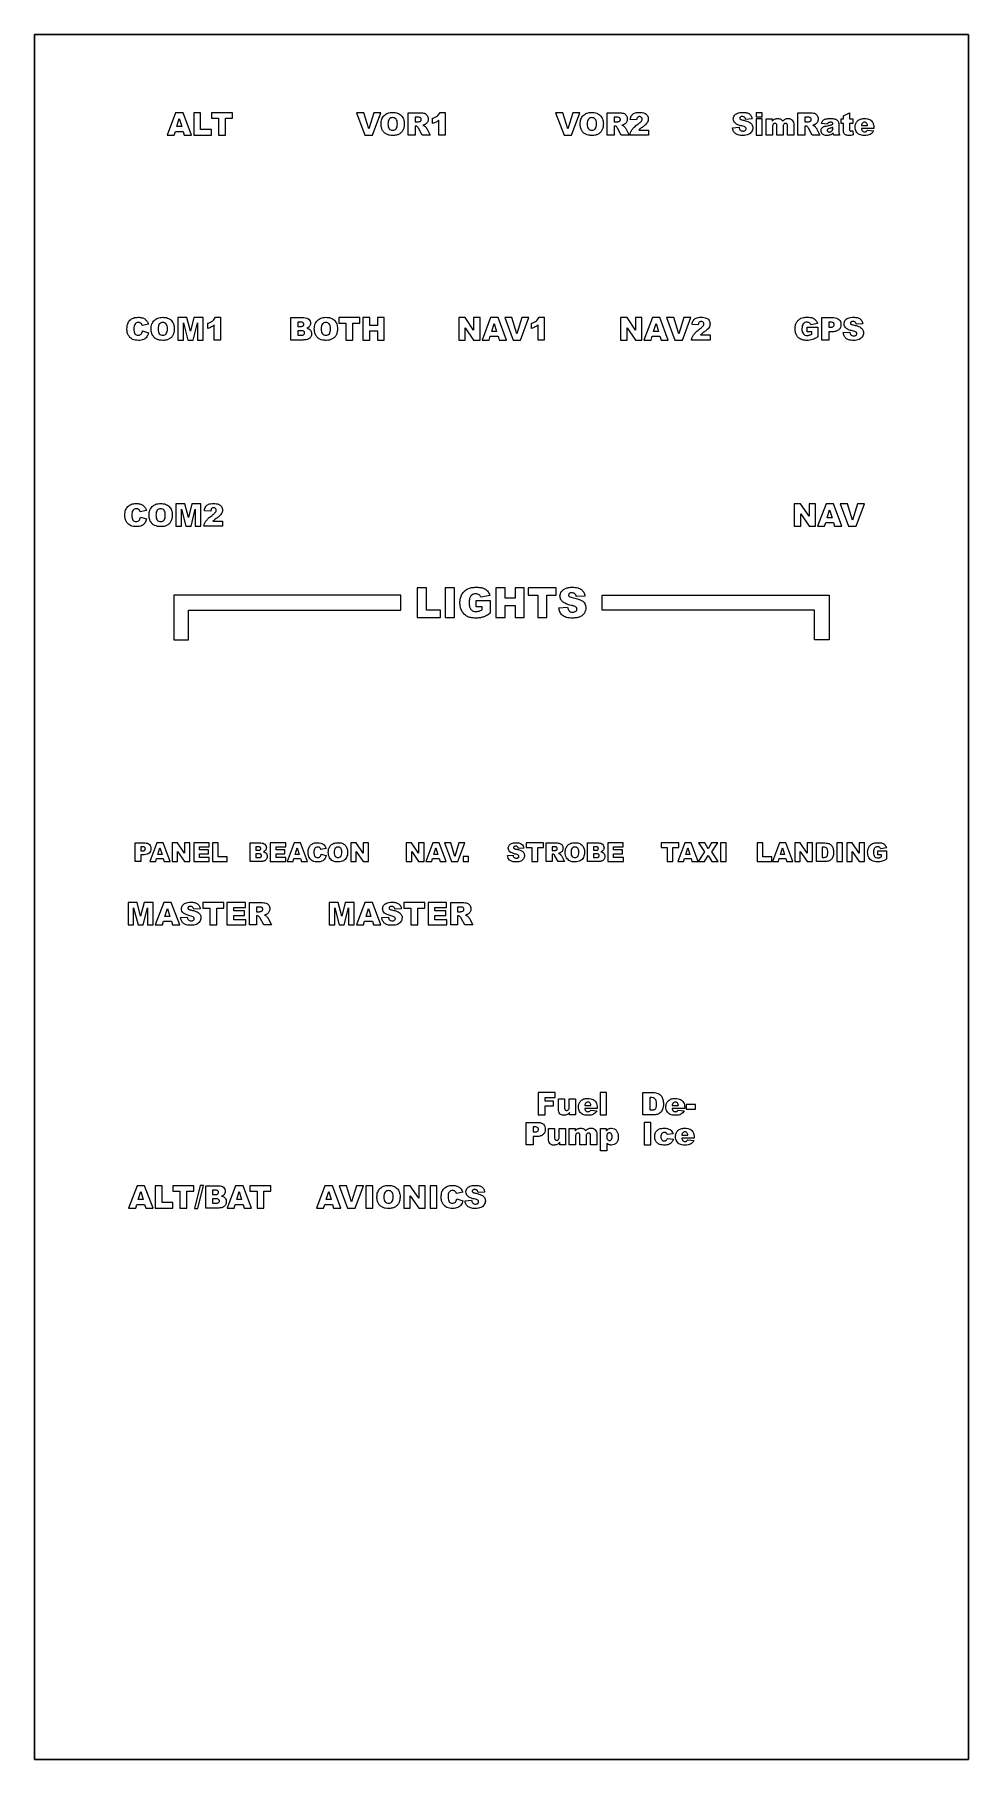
# Model space of a CAD drawing. Header units: millimetres. Extents: x 0 to 125, y 0 to 232.
import ezdxf

# ---------------------------------------------------------------- set-up
doc = ezdxf.new("R2010")
doc.units = ezdxf.units.MM
doc.layers.get('0').update_dxf_attribs({"linetype": 'CONTINUOUS'})

msp = doc.modelspace()

# ---------------------------------------------------------------- linework, layer by layer
for p, q in [((125.38, 231.5), (0, 231.5)), ((0, 231.5), (0, 0)), ((125.38, 0), (125.38, 231.5)), ((50.15, 218), (50.15, 221)), ((50.15, 221), (51.69, 221)), ((51.49, 220.39), (51.08, 220.39)), ((51.08, 220.39), (51.08, 219.78)), ((53.43, 219.56), (53.43, 220.25)), ((54.3, 218), (54.3, 220)), ((54.46, 221.05), (55.15, 221.05)), ((55.15, 221.05), (55.15, 218)), ((76.87, 218), (76.87, 221)), ((76.87, 221), (78.42, 221)), ((78.21, 220.39), (77.8, 220.39)), ((77.8, 220.39), (77.8, 219.78)), ((80.82, 220.03), (79.98, 220.09)), ((96.33, 220.16), (95.45, 220.11)), ((98.24, 220.17), (99.01, 220.17)), ((98.24, 218), (98.24, 220.17)), ((99.01, 220.17), (99.01, 219.86)), ((102.49, 218), (102.49, 221)), ((102.49, 221), (104.03, 221)), ((103.83, 220.39), (103.42, 220.39)), ((103.42, 220.39), (103.42, 219.78)), ((108.27, 219.56), (108.27, 220.17)), ((108.27, 220.17), (108.58, 220.17)), ((108.58, 220.57), (109.41, 221)), ((108.58, 220.17), (108.58, 220.57)), ((109.41, 221), (109.41, 220.17)), ((109.41, 220.17), (109.87, 220.17)), ((109.87, 220.17), (109.87, 219.56)), ((51.08, 218), (50.15, 218)), ((51.08, 219.78), (51.47, 219.78)), ((51.16, 219.22), (51.08, 219.22)), ((51.08, 219.22), (51.08, 218)), ((52.05, 218), (51.55, 218.92)), ((53.1, 218), (52.05, 218)), ((52.65, 218.87), (53.1, 218)), ((55.15, 218), (54.3, 218)), ((77.8, 218), (76.87, 218)), ((77.8, 219.78), (78.19, 219.78)), ((77.88, 219.22), (77.8, 219.22)), ((77.8, 219.22), (77.8, 218)), ((78.77, 218), (78.28, 218.92)), ((79.82, 218), (78.77, 218)), ((79.37, 218.87), (79.82, 218)), ((82.42, 218), (79.92, 218)), ((81.12, 218.68), (82.42, 218.68)), ((82.42, 218.68), (82.42, 218)), ((93.7, 218.99), (94.58, 219.05)), ((99.07, 218), (98.24, 218)), ((99.07, 219.11), (99.07, 218)), ((99.66, 218), (99.66, 219.2)), ((100.5, 218), (99.66, 218)), ((100.5, 219.12), (100.5, 218)), ((101.09, 218), (101.09, 219.24)), ((101.92, 218), (101.09, 218)), ((101.92, 219.36), (101.92, 218)), ((103.42, 218), (102.49, 218)), ((103.42, 219.78), (103.81, 219.78)), ((103.5, 219.22), (103.42, 219.22)), ((103.42, 219.22), (103.42, 218)), ((104.39, 218), (103.9, 218.92)), ((105.44, 218), (104.39, 218)), ((104.99, 218.87), (105.44, 218)), ((106.44, 219.47), (105.64, 219.55)), ((107.16, 218.9), (107.16, 219.03)), ((108.08, 218), (107.3, 218)), ((107.98, 219.42), (107.98, 218.46)), ((108.58, 219.56), (108.27, 219.56)), ((108.58, 218.8), (108.58, 219.56)), ((109.87, 219.56), (109.41, 219.56)), ((109.41, 219.56), (109.41, 218.79)), ((109.84, 218.59), (109.9, 218.02)), ((111.01, 219.28), (111.83, 219.28)), ((112.68, 218.88), (111.01, 218.88)), ((111.81, 218.64), (112.63, 218.56)), ((112.68, 218.97), (112.68, 218.88)), ((15.3, 192.62), (14.48, 192.44)), ((23.26, 192.06), (23.26, 192.75)), ((24.13, 190.5), (24.13, 192.5)), ((24.28, 193.55), (24.97, 193.55)), ((24.97, 193.55), (24.97, 190.5)), ((34.42, 193.5), (36.15, 193.5)), ((34.42, 190.5), (34.42, 193.5)), ((35.76, 192.89), (35.35, 192.89)), ((35.35, 192.89), (35.35, 192.32)), ((35.35, 192.32), (35.76, 192.32)), ((66.71, 192.06), (66.71, 192.75)), ((67.59, 190.5), (67.59, 192.5)), ((67.74, 193.55), (68.43, 193.55)), ((68.43, 193.55), (68.43, 190.5)), ((89.1, 192.53), (88.27, 192.59)), ((103.72, 191.59), (103.72, 192.21)), ((103.72, 192.21), (105.15, 192.21)), ((105.11, 192.7), (104.21, 192.54)), ((105.15, 192.21), (105.15, 190.93)), ((105.7, 193.5), (107.24, 193.5)), ((105.7, 190.5), (105.7, 193.5)), ((106.89, 192.89), (106.63, 192.89)), ((106.63, 192.89), (106.63, 192.22)), ((106.63, 192.22), (106.85, 192.22)), ((111.19, 192.66), (110.31, 192.61)), ((14.51, 191.73), (15.32, 191.48)), ((24.97, 190.5), (24.13, 190.5)), ((36.02, 190.5), (34.42, 190.5)), ((35.82, 191.75), (35.35, 191.75)), ((35.35, 191.75), (35.35, 191.14)), ((35.35, 191.14), (35.83, 191.14)), ((68.43, 190.5), (67.59, 190.5)), ((90.71, 190.5), (88.21, 190.5)), ((89.41, 191.18), (90.71, 191.18)), ((90.71, 191.18), (90.71, 190.5)), ((104.34, 191.59), (103.72, 191.59)), ((104.34, 191.3), (104.34, 191.59)), ((106.63, 190.5), (105.7, 190.5)), ((107.13, 191.61), (106.63, 191.61)), ((106.63, 191.61), (106.63, 190.5)), ((108.56, 191.49), (109.45, 191.55)), ((15.02, 167.62), (14.2, 167.44)), ((14.24, 166.73), (15.05, 166.48)), ((23.65, 167.53), (22.81, 167.59)), ((25.25, 165.5), (22.75, 165.5)), ((23.95, 166.18), (25.25, 166.18)), ((25.25, 166.18), (25.25, 165.5)), ((59.27, 154.7), (59.27, 155.53)), ((59.27, 155.53), (61.18, 155.53)), ((61.13, 156.19), (59.94, 155.97)), ((61.18, 155.53), (61.18, 153.83)), ((73.89, 156.13), (72.72, 156.06)), ((60.1, 154.7), (59.27, 154.7)), ((60.1, 154.32), (60.1, 154.7)), ((70.39, 154.57), (71.57, 154.65)), ((13.51, 123), (14.8, 123)), ((13.51, 120.5), (13.51, 123)), ((28.93, 123), (30.38, 123)), ((28.93, 120.5), (28.93, 123)), ((68.7, 120.5), (68.7, 123)), ((68.7, 123), (69.98, 123)), ((74.25, 123), (75.7, 123)), ((74.25, 120.5), (74.25, 123)), ((104.96, 123), (106.11, 123)), ((104.96, 120.5), (104.96, 123)), ((14.29, 120.5), (13.51, 120.5)), ((14.51, 122.49), (14.29, 122.49)), ((14.29, 122.49), (14.29, 121.93)), ((14.29, 121.93), (14.48, 121.93)), ((14.71, 121.43), (14.29, 121.43)), ((14.29, 121.43), (14.29, 120.5)), ((30.27, 120.5), (28.93, 120.5)), ((30.05, 122.49), (29.71, 122.49)), ((29.71, 122.49), (29.71, 122.02)), ((29.71, 122.02), (30.05, 122.02)), ((30.11, 121.54), (29.71, 121.54)), ((29.71, 121.54), (29.71, 121.04)), ((29.71, 121.04), (30.11, 121.04)), ((39.14, 122.27), (38.46, 122.11)), ((38.49, 121.52), (39.17, 121.32)), ((63.51, 121.33), (64.24, 121.37)), ((65.69, 122.3), (64.96, 122.25)), ((69.47, 120.5), (68.7, 120.5)), ((69.81, 122.5), (69.47, 122.5)), ((69.47, 122.5), (69.47, 121.99)), ((69.47, 121.99), (69.8, 121.99)), ((69.54, 121.51), (69.47, 121.51)), ((69.47, 121.51), (69.47, 120.5)), ((70.28, 120.5), (69.87, 121.26)), ((71.15, 120.5), (70.28, 120.5)), ((70.78, 121.22), (71.15, 120.5)), ((75.59, 120.5), (74.25, 120.5)), ((75.37, 122.49), (75.03, 122.49)), ((75.03, 122.49), (75.03, 122.02)), ((75.03, 122.02), (75.37, 122.02)), ((75.42, 121.54), (75.03, 121.54)), ((75.03, 121.54), (75.03, 121.04)), ((75.03, 121.04), (75.43, 121.04)), ((106.11, 120.5), (104.96, 120.5)), ((105.73, 122.43), (105.73, 121.07)), ((105.93, 122.43), (105.73, 122.43)), ((105.73, 121.07), (105.92, 121.07)), ((113.19, 121.41), (113.19, 121.93)), ((113.19, 121.93), (114.39, 121.93)), ((113.71, 121.41), (113.19, 121.41)), ((114.35, 122.33), (113.61, 122.2)), ((113.71, 121.17), (113.71, 121.41)), ((114.39, 121.93), (114.39, 120.86)), ((22.24, 114.16), (21.37, 114.11)), ((28.87, 112), (28.87, 115)), ((28.87, 115), (30.42, 115)), ((30.21, 114.39), (29.8, 114.39)), ((29.8, 114.39), (29.8, 113.78)), ((29.8, 113.78), (30.2, 113.78)), ((49.24, 114.16), (48.37, 114.11)), ((55.87, 112), (55.87, 115)), ((55.87, 115), (57.42, 115)), ((57.21, 114.39), (56.8, 114.39)), ((56.8, 114.39), (56.8, 113.78)), ((56.8, 113.78), (57.2, 113.78)), ((19.62, 112.99), (20.5, 113.05)), ((29.8, 112), (28.87, 112)), ((29.89, 113.22), (29.8, 113.22)), ((29.8, 113.22), (29.8, 112)), ((30.78, 112), (30.28, 112.92)), ((31.82, 112), (30.78, 112)), ((31.38, 112.87), (31.82, 112)), ((46.62, 112.99), (47.5, 113.05)), ((56.8, 112), (55.87, 112)), ((56.89, 113.22), (56.8, 113.22)), ((56.8, 113.22), (56.8, 112)), ((57.78, 112), (57.28, 112.92)), ((58.82, 112), (57.78, 112)), ((58.38, 112.87), (58.82, 112)), ((70.32, 87.29), (70.32, 88.67)), ((70.32, 88.67), (71.16, 88.67)), ((71.16, 88.67), (71.16, 87.48)), ((71.79, 87.63), (71.79, 88.67)), ((71.79, 88.67), (72.62, 88.67)), ((72.62, 88.67), (72.62, 86.5)), ((81.67, 89.5), (83.05, 89.5)), ((81.67, 86.5), (81.67, 89.5)), ((82.6, 88.82), (82.6, 87.18)), ((82.83, 88.82), (82.6, 88.82)), ((71.84, 86.5), (71.84, 86.85)), ((72.62, 86.5), (71.84, 86.5)), ((73.87, 87.78), (74.69, 87.78)), ((75.54, 87.38), (73.87, 87.38)), ((74.67, 87.14), (75.49, 87.06)), ((75.54, 87.47), (75.54, 87.38)), ((83.05, 86.5), (81.67, 86.5)), ((82.6, 87.18), (82.82, 87.18)), ((85.61, 87.78), (86.43, 87.78)), ((87.28, 87.38), (85.61, 87.38)), ((86.41, 87.14), (87.23, 87.06)), ((87.28, 87.47), (87.28, 87.38)), ((66.01, 85.5), (67.55, 85.5)), ((66.01, 82.5), (66.01, 85.5)), ((67.21, 84.89), (66.94, 84.89)), ((66.94, 84.89), (66.94, 84.22)), ((66.94, 84.22), (67.17, 84.22)), ((67.45, 83.61), (66.94, 83.61)), ((66.94, 83.61), (66.94, 82.5)), ((68.98, 83.29), (68.98, 84.67)), ((68.98, 84.67), (69.82, 84.67)), ((69.82, 84.67), (69.82, 83.48)), ((70.44, 83.63), (70.44, 84.67)), ((70.44, 84.67), (71.28, 84.67)), ((71.28, 84.67), (71.28, 82.5)), ((71.79, 84.67), (72.57, 84.67)), ((71.79, 82.5), (71.79, 84.67)), ((72.57, 84.67), (72.57, 84.36)), ((72.62, 83.61), (72.62, 82.5)), ((73.21, 82.5), (73.21, 83.7)), ((74.05, 83.62), (74.05, 82.5)), ((74.64, 82.5), (74.64, 83.74)), ((75.48, 83.86), (75.48, 82.5)), ((75.98, 81.67), (75.98, 84.67)), ((75.98, 84.67), (76.76, 84.67)), ((76.76, 84.67), (76.76, 84.35)), ((85.73, 83.98), (84.94, 83.87)), ((84.98, 83.35), (85.77, 83.26)), ((88.56, 83.38), (86.89, 83.38)), ((86.9, 83.78), (87.72, 83.78)), ((88.56, 83.47), (88.56, 83.38)), ((66.94, 82.5), (66.01, 82.5)), ((70.5, 82.5), (70.5, 82.85)), ((71.28, 82.5), (70.5, 82.5)), ((72.62, 82.5), (71.79, 82.5)), ((74.05, 82.5), (73.21, 82.5)), ((75.48, 82.5), (74.64, 82.5)), ((76.82, 81.67), (75.98, 81.67)), ((76.82, 82.71), (76.82, 81.67)), ((87.7, 83.14), (88.52, 83.06)), ((22.98, 77), (24.71, 77)), ((22.98, 74), (22.98, 77)), ((24.32, 76.39), (23.91, 76.39)), ((23.91, 76.39), (23.91, 75.82)), ((23.91, 75.82), (24.31, 75.82)), ((24.38, 75.25), (23.91, 75.25)), ((23.91, 75.25), (23.91, 74.64)), ((23.91, 74.64), (24.38, 74.64)), ((57.48, 76.12), (56.66, 75.94)), ((56.69, 75.23), (57.51, 74.98)), ((57.8, 74.99), (58.68, 75.05)), ((60.42, 76.16), (59.54, 76.11)), ((24.58, 74), (22.98, 74)), ((0, 0), (125.38, 0))]:
    msp.add_line(p, q)
for points in [[(0, 0), (0, 231.5), (125.38, 231.5), (125.38, 0)], [(125.38, 231.5), (0, 231.5), (0, 0), (125.38, 0)], [(18.91, 218.5), (19.96, 218.5), (20.11, 218), (21.08, 218), (19.95, 221), (18.94, 221), (17.81, 218), (18.76, 218)], [(19.44, 220.22), (19.77, 219.14), (19.11, 219.14)], [(22.3, 221), (21.38, 221), (21.38, 218), (23.75, 218), (23.75, 218.74), (22.3, 218.74)], [(26.57, 221), (23.75, 221), (23.75, 220.26), (24.69, 220.26), (24.69, 218), (25.62, 218), (25.62, 220.26), (26.57, 220.26)], [(44.2, 221), (43.23, 221), (44.36, 218), (45.37, 218), (46.48, 221), (45.54, 221), (44.88, 218.84)], [(70.93, 221), (69.96, 221), (71.09, 218), (72.09, 218), (73.21, 221), (72.27, 221), (71.6, 218.84)], [(97.7, 221), (96.87, 221), (96.87, 220.43), (97.7, 220.43)], [(97.7, 220.17), (96.87, 220.17), (96.87, 218), (97.7, 218)], [(20.47, 193.5), (19.25, 193.5), (19.25, 190.5), (20.01, 190.5), (20.01, 192.79), (20.6, 190.5), (21.29, 190.5), (21.87, 192.79), (21.87, 190.5), (22.63, 190.5), (22.63, 193.5), (21.41, 193.5), (20.94, 191.67)], [(43.67, 193.5), (40.85, 193.5), (40.85, 192.76), (41.79, 192.76), (41.79, 190.5), (42.72, 190.5), (42.72, 192.76), (43.67, 192.76)], [(45.02, 193.5), (44.09, 193.5), (44.09, 190.5), (45.02, 190.5), (45.02, 191.71), (46.03, 191.71), (46.03, 190.5), (46.96, 190.5), (46.96, 193.5), (46.03, 193.5), (46.03, 192.45), (45.02, 192.45)], [(57.81, 193.5), (56.95, 193.5), (56.95, 190.5), (57.82, 190.5), (57.82, 192.15), (58.94, 190.5), (59.82, 190.5), (59.82, 193.5), (58.94, 193.5), (58.94, 191.84)], [(61.18, 191), (62.24, 191), (62.39, 190.5), (63.36, 190.5), (62.23, 193.5), (61.22, 193.5), (60.09, 190.5), (61.04, 190.5)], [(61.71, 192.72), (62.04, 191.64), (61.38, 191.64)], [(64.09, 193.5), (63.12, 193.5), (64.26, 190.5), (65.26, 190.5), (66.38, 193.5), (65.44, 193.5), (64.77, 191.34)], [(79.54, 193.5), (78.67, 193.5), (78.67, 190.5), (79.54, 190.5), (79.54, 192.15), (80.67, 190.5), (81.54, 190.5), (81.54, 193.5), (80.67, 193.5), (80.67, 191.84)], [(82.91, 191), (83.96, 191), (84.11, 190.5), (85.08, 190.5), (83.95, 193.5), (82.94, 193.5), (81.81, 190.5), (82.76, 190.5)], [(83.44, 192.72), (83.77, 191.64), (83.11, 191.64)], [(85.82, 193.5), (84.85, 193.5), (85.98, 190.5), (86.99, 190.5), (88.1, 193.5), (87.16, 193.5), (86.49, 191.34)], [(20.2, 168.5), (18.98, 168.5), (18.98, 165.5), (19.74, 165.5), (19.74, 167.79), (20.32, 165.5), (21.01, 165.5), (21.59, 167.79), (21.59, 165.5), (22.35, 165.5), (22.35, 168.5), (21.14, 168.5), (20.67, 166.67)], [(102.84, 168.5), (101.98, 168.5), (101.98, 165.5), (102.85, 165.5), (102.85, 167.15), (103.97, 165.5), (104.84, 165.5), (104.84, 168.5), (103.97, 168.5), (103.97, 166.84)], [(106.21, 166), (107.26, 166), (107.41, 165.5), (108.38, 165.5), (107.26, 168.5), (106.25, 168.5), (105.12, 165.5), (106.06, 165.5)], [(106.74, 167.72), (107.07, 166.64), (106.41, 166.64)], [(109.12, 168.5), (108.15, 168.5), (109.29, 165.5), (110.29, 165.5), (111.4, 168.5), (110.46, 168.5), (109.8, 166.34)], [(49.19, 156.25), (18.69, 156.25), (18.69, 150.25), (20.69, 150.25), (20.69, 154.25), (49.19, 154.25)], [(52.6, 157.25), (51.36, 157.25), (51.36, 153.25), (54.52, 153.25), (54.52, 154.23), (52.6, 154.23)], [(56.37, 157.25), (55.14, 157.25), (55.14, 153.25), (56.37, 153.25)], [(63.16, 157.25), (61.92, 157.25), (61.92, 153.25), (63.16, 153.25), (63.16, 154.87), (64.51, 154.87), (64.51, 153.25), (65.75, 153.25), (65.75, 157.25), (64.51, 157.25), (64.51, 155.85), (63.16, 155.85)], [(70.05, 157.25), (66.29, 157.25), (66.29, 156.26), (67.55, 156.26), (67.55, 153.25), (68.79, 153.25), (68.79, 156.26), (70.05, 156.26)], [(104.69, 154.25), (76.19, 154.25), (76.19, 156.25), (106.69, 156.25), (106.69, 150.25), (104.69, 150.25)], [(16.4, 120.91), (17.28, 120.91), (17.4, 120.5), (18.21, 120.5), (17.27, 123), (16.43, 123), (15.49, 120.5), (16.28, 120.5)], [(19.18, 123), (18.46, 123), (18.46, 120.5), (19.19, 120.5), (19.19, 121.87), (20.13, 120.5), (20.85, 120.5), (20.85, 123), (20.13, 123), (20.13, 121.62)], [(23.44, 123), (21.37, 123), (21.37, 120.5), (23.47, 120.5), (23.47, 121.07), (22.14, 121.07), (22.14, 121.56), (23.34, 121.56), (23.34, 122.07), (22.14, 122.07), (22.14, 122.47), (23.44, 122.47)], [(24.66, 123), (23.89, 123), (23.89, 120.5), (25.87, 120.5), (25.87, 121.12), (24.66, 121.12)], [(33.72, 123), (31.65, 123), (31.65, 120.5), (33.75, 120.5), (33.75, 121.07), (32.42, 121.07), (32.42, 121.56), (33.62, 121.56), (33.62, 122.07), (32.42, 122.07), (32.42, 122.47), (33.72, 122.47)], [(34.83, 120.91), (35.71, 120.91), (35.83, 120.5), (36.64, 120.5), (35.7, 123), (34.86, 123), (33.92, 120.5), (34.71, 120.5)], [(43.18, 123), (42.46, 123), (42.46, 120.5), (43.18, 120.5), (43.18, 121.87), (44.12, 120.5), (44.85, 120.5), (44.85, 123), (44.12, 123), (44.12, 121.62)], [(50.63, 123), (49.91, 123), (49.91, 120.5), (50.64, 120.5), (50.64, 121.87), (51.57, 120.5), (52.3, 120.5), (52.3, 123), (51.57, 123), (51.57, 121.62)], [(53.44, 120.91), (54.32, 120.91), (54.44, 120.5), (55.25, 120.5), (54.31, 123), (53.47, 123), (52.53, 120.5), (53.32, 120.5)], [(55.87, 123), (55.06, 123), (56, 120.5), (56.84, 120.5), (57.77, 123), (56.98, 123), (56.43, 121.2)], [(68.34, 123), (65.99, 123), (65.99, 122.38), (66.78, 122.38), (66.78, 120.5), (67.55, 120.5), (67.55, 122.38), (68.34, 122.38)], [(79.04, 123), (76.97, 123), (76.97, 120.5), (79.07, 120.5), (79.07, 121.07), (77.74, 121.07), (77.74, 121.56), (78.94, 121.56), (78.94, 122.07), (77.74, 122.07), (77.74, 122.47), (79.04, 122.47)], [(86.49, 123), (84.14, 123), (84.14, 122.38), (84.93, 122.38), (84.93, 120.5), (85.7, 120.5), (85.7, 122.38), (86.49, 122.38)], [(87.26, 120.91), (88.14, 120.91), (88.26, 120.5), (89.07, 120.5), (88.13, 123), (87.29, 123), (86.35, 120.5), (87.14, 120.5)], [(90, 123), (89.15, 123), (89.93, 121.8), (89.07, 120.5), (89.93, 120.5), (90.43, 121.3), (90.92, 120.5), (91.79, 120.5), (90.94, 121.79), (91.71, 123), (90.87, 123), (90.44, 122.23)], [(92.84, 123), (92.07, 123), (92.07, 120.5), (92.84, 120.5)], [(97.77, 123), (96.99, 123), (96.99, 120.5), (98.97, 120.5), (98.97, 121.12), (97.77, 121.12)], [(99.98, 120.91), (100.86, 120.91), (100.99, 120.5), (101.8, 120.5), (100.86, 123), (100.01, 123), (99.07, 120.5), (99.86, 120.5)], [(102.77, 123), (102.05, 123), (102.05, 120.5), (102.77, 120.5), (102.77, 121.87), (103.71, 120.5), (104.44, 120.5), (104.44, 123), (103.71, 123), (103.71, 121.62)], [(108.47, 123), (107.7, 123), (107.7, 120.5), (108.47, 120.5)], [(109.75, 123), (109.03, 123), (109.03, 120.5), (109.76, 120.5), (109.76, 121.87), (110.69, 120.5), (111.42, 120.5), (111.42, 123), (110.69, 123), (110.69, 121.62)], [(16.84, 122.35), (17.12, 121.45), (16.57, 121.45)], [(35.27, 122.35), (35.55, 121.45), (35, 121.45)], [(53.88, 122.35), (54.16, 121.45), (53.61, 121.45)], [(58.27, 121.2), (57.53, 121.2), (57.53, 120.5), (58.27, 120.5)], [(87.7, 122.35), (87.98, 121.45), (87.43, 121.45)], [(100.42, 122.35), (100.7, 121.45), (100.15, 121.45)], [(13.77, 115), (12.56, 115), (12.56, 112), (13.31, 112), (13.31, 114.29), (13.9, 112), (14.59, 112), (15.17, 114.29), (15.17, 112), (15.93, 112), (15.93, 115), (14.71, 115), (14.24, 113.17)], [(17.31, 112.5), (18.37, 112.5), (18.52, 112), (19.49, 112), (18.36, 115), (17.35, 115), (16.22, 112), (17.17, 112)], [(17.84, 114.22), (18.17, 113.14), (17.51, 113.14)], [(25.42, 115), (22.6, 115), (22.6, 114.26), (23.54, 114.26), (23.54, 112), (24.47, 112), (24.47, 114.26), (25.42, 114.26)], [(28.32, 115), (25.83, 115), (25.83, 112), (28.36, 112), (28.36, 112.68), (26.76, 112.68), (26.76, 113.27), (28.2, 113.27), (28.2, 113.88), (26.76, 113.88), (26.76, 114.36), (28.32, 114.36)], [(40.77, 115), (39.56, 115), (39.56, 112), (40.31, 112), (40.31, 114.29), (40.9, 112), (41.59, 112), (42.17, 114.29), (42.17, 112), (42.93, 112), (42.93, 115), (41.71, 115), (41.24, 113.17)], [(44.31, 112.5), (45.37, 112.5), (45.52, 112), (46.49, 112), (45.36, 115), (44.35, 115), (43.22, 112), (44.17, 112)], [(44.84, 114.22), (45.17, 113.14), (44.51, 113.14)], [(52.42, 115), (49.6, 115), (49.6, 114.26), (50.54, 114.26), (50.54, 112), (51.47, 112), (51.47, 114.26), (52.42, 114.26)], [(55.32, 115), (52.83, 115), (52.83, 112), (55.36, 112), (55.36, 112.68), (53.76, 112.68), (53.76, 113.27), (55.2, 113.27), (55.2, 113.88), (53.76, 113.88), (53.76, 114.36), (55.32, 114.36)], [(69.89, 89.5), (67.59, 89.5), (67.59, 86.5), (68.53, 86.5), (68.53, 87.73), (69.69, 87.73), (69.69, 88.33), (68.53, 88.33), (68.53, 88.86), (69.89, 88.86)], [(76.79, 89.5), (75.95, 89.5), (75.95, 86.5), (76.79, 86.5)], [(88.71, 87.92), (87.5, 87.92), (87.5, 87.27), (88.71, 87.27)], [(82.75, 85.5), (81.82, 85.5), (81.82, 82.5), (82.75, 82.5)], [(13.73, 74.5), (14.78, 74.5), (14.93, 74), (15.91, 74), (14.78, 77), (13.77, 77), (12.64, 74), (13.59, 74)], [(17.13, 77), (16.2, 77), (16.2, 74), (18.57, 74), (18.57, 74.74), (17.13, 74.74)], [(21.39, 77), (18.57, 77), (18.57, 76.26), (19.52, 76.26), (19.52, 74), (20.44, 74), (20.44, 76.26), (21.39, 76.26)], [(22.68, 77.05), (22.25, 77.05), (21.5, 73.95), (21.93, 73.95)], [(26.95, 74.5), (28.01, 74.5), (28.16, 74), (29.13, 74), (28, 77), (26.99, 77), (25.86, 74), (26.81, 74)], [(31.74, 77), (28.92, 77), (28.92, 76.26), (29.87, 76.26), (29.87, 74), (30.8, 74), (30.8, 76.26), (31.74, 76.26)], [(38.96, 74.5), (40.01, 74.5), (40.16, 74), (41.13, 74), (40, 77), (38.99, 77), (37.86, 74), (38.81, 74)], [(41.87, 77), (40.9, 77), (42.03, 74), (43.04, 74), (44.15, 77), (43.21, 77), (42.54, 74.84)], [(45.42, 77), (44.49, 77), (44.49, 74), (45.42, 74)], [(50.45, 77), (49.58, 77), (49.58, 74), (50.45, 74), (50.45, 75.65), (51.58, 74), (52.45, 74), (52.45, 77), (51.58, 77), (51.58, 75.34)], [(54.03, 77), (53.1, 77), (53.1, 74), (54.03, 74)], [(14.26, 76.22), (14.59, 75.14), (13.93, 75.14)], [(27.48, 76.22), (27.81, 75.14), (27.16, 75.14)], [(39.49, 76.22), (39.82, 75.14), (39.16, 75.14)]]:
    msp.add_lwpolyline(points, close=True)
for points, knots in [([(46.53, 219.5), (46.54, 219.72), (46.56, 220.15), (46.82, 220.48), (46.94, 220.64)], [0, 0, 0, 0, 0.0661273, 0.1240005, 0.1240005, 0.1240005, 0.1240005]), ([(46.94, 220.64), (47.09, 220.76), (47.43, 221.02), (47.85, 221.04), (48.08, 221.05)], [0, 0, 0, 0, 0.0577866, 0.1236105, 0.1236105, 0.1236105, 0.1236105]), ([(47.62, 220.15), (47.57, 220.06), (47.46, 219.86), (47.46, 219.63), (47.45, 219.49)], [0, 0, 0, 0, 0.02926518, 0.06883541, 0.06883541, 0.06883541, 0.06883541]), ([(48.07, 220.35), (47.99, 220.34), (47.81, 220.33), (47.69, 220.21), (47.62, 220.15)], [0, 0, 0, 0, 0.02575544, 0.05048608, 0.05048608, 0.05048608, 0.05048608]), ([(48.54, 220.15), (48.47, 220.21), (48.34, 220.33), (48.17, 220.34), (48.07, 220.35)], [0, 0, 0, 0, 0.02490189, 0.05157252, 0.05157252, 0.05157252, 0.05157252]), ([(48.08, 221.05), (48.3, 221.04), (48.73, 221.02), (49.07, 220.77), (49.23, 220.65)], [0, 0, 0, 0, 0.0670606, 0.1246944, 0.1246944, 0.1246944, 0.1246944]), ([(48.71, 219.53), (48.71, 219.66), (48.7, 219.88), (48.59, 220.07), (48.54, 220.15)], [0, 0, 0, 0, 0.03690395, 0.06521755, 0.06521755, 0.06521755, 0.06521755]), ([(49.23, 220.65), (49.35, 220.49), (49.6, 220.16), (49.62, 219.75), (49.64, 219.52)], [0, 0, 0, 0, 0.0570385, 0.1222148, 0.1222148, 0.1222148, 0.1222148]), ([(51.83, 220.32), (51.79, 220.34), (51.68, 220.39), (51.56, 220.39), (51.49, 220.39)], [0, 0, 0, 0, 0.0144771, 0.03589907, 0.03589907, 0.03589907, 0.03589907]), ([(51.69, 221), (51.82, 221), (52.04, 221), (52.26, 220.95), (52.35, 220.93)], [0, 0, 0, 0, 0.0379541, 0.06627782, 0.06627782, 0.06627782, 0.06627782]), ([(51.92, 220.09), (51.92, 220.14), (51.91, 220.22), (51.86, 220.29), (51.83, 220.32)], [0, 0, 0, 0, 0.01304584, 0.02476239, 0.02476239, 0.02476239, 0.02476239]), ([(51.86, 219.92), (51.88, 219.95), (51.92, 220), (51.92, 220.06), (51.92, 220.09)], [0, 0, 0, 0, 0.00923588, 0.01860985, 0.01860985, 0.01860985, 0.01860985]), ([(52.35, 220.93), (52.42, 220.9), (52.57, 220.84), (52.67, 220.71), (52.71, 220.65)], [0, 0, 0, 0, 0.02305197, 0.04633594, 0.04633594, 0.04633594, 0.04633594]), ([(52.71, 220.65), (52.76, 220.58), (52.84, 220.43), (52.85, 220.26), (52.85, 220.17)], [0, 0, 0, 0, 0.0244644, 0.05116707, 0.05116707, 0.05116707, 0.05116707]), ([(52.85, 220.17), (52.85, 220.09), (52.84, 219.94), (52.78, 219.8), (52.75, 219.74)], [0, 0, 0, 0, 0.02340395, 0.04477621, 0.04477621, 0.04477621, 0.04477621]), ([(53.43, 220.25), (53.56, 220.29), (53.79, 220.37), (54, 220.51), (54.09, 220.58)], [0, 0, 0, 0, 0.04070797, 0.07416219, 0.07416219, 0.07416219, 0.07416219]), ([(54.3, 220), (54.24, 219.95), (54.11, 219.86), (53.97, 219.78), (53.91, 219.75)], [0, 0, 0, 0, 0.02456033, 0.04696966, 0.04696966, 0.04696966, 0.04696966]), ([(54.09, 220.58), (54.16, 220.64), (54.31, 220.78), (54.41, 220.96), (54.46, 221.05)], [0, 0, 0, 0, 0.0300277, 0.06047365, 0.06047365, 0.06047365, 0.06047365]), ([(73.25, 219.5), (73.26, 219.72), (73.29, 220.15), (73.54, 220.48), (73.66, 220.64)], [0, 0, 0, 0, 0.0661273, 0.1240005, 0.1240005, 0.1240005, 0.1240005]), ([(73.66, 220.64), (73.82, 220.76), (74.15, 221.02), (74.58, 221.04), (74.8, 221.05)], [0, 0, 0, 0, 0.0577866, 0.1236105, 0.1236105, 0.1236105, 0.1236105]), ([(74.35, 220.15), (74.3, 220.06), (74.18, 219.86), (74.18, 219.63), (74.18, 219.49)], [0, 0, 0, 0, 0.02926518, 0.06883541, 0.06883541, 0.06883541, 0.06883541]), ([(74.8, 220.35), (74.71, 220.34), (74.54, 220.33), (74.41, 220.21), (74.35, 220.15)], [0, 0, 0, 0, 0.02575544, 0.05048608, 0.05048608, 0.05048608, 0.05048608]), ([(74.8, 221.05), (75.03, 221.04), (75.46, 221.02), (75.8, 220.77), (75.95, 220.65)], [0, 0, 0, 0, 0.0670607, 0.1246944, 0.1246944, 0.1246944, 0.1246944]), ([(75.26, 220.15), (75.2, 220.21), (75.07, 220.33), (74.89, 220.34), (74.8, 220.35)], [0, 0, 0, 0, 0.02490189, 0.05157252, 0.05157252, 0.05157252, 0.05157252]), ([(75.43, 219.53), (75.43, 219.66), (75.43, 219.88), (75.31, 220.07), (75.26, 220.15)], [0, 0, 0, 0, 0.03690395, 0.06521755, 0.06521755, 0.06521755, 0.06521755]), ([(75.95, 220.65), (76.07, 220.49), (76.33, 220.16), (76.35, 219.75), (76.36, 219.52)], [0, 0, 0, 0, 0.0570385, 0.1222148, 0.1222148, 0.1222148, 0.1222148]), ([(78.56, 220.32), (78.51, 220.34), (78.4, 220.39), (78.28, 220.39), (78.21, 220.39)], [0, 0, 0, 0, 0.0144771, 0.03589907, 0.03589907, 0.03589907, 0.03589907]), ([(78.42, 221), (78.54, 221), (78.77, 221), (78.98, 220.95), (79.07, 220.93)], [0, 0, 0, 0, 0.03795398, 0.06627782, 0.06627782, 0.06627782, 0.06627782]), ([(78.65, 220.09), (78.64, 220.14), (78.64, 220.22), (78.58, 220.29), (78.56, 220.32)], [0, 0, 0, 0, 0.01304585, 0.02476236, 0.02476236, 0.02476236, 0.02476236]), ([(78.59, 219.92), (78.61, 219.95), (78.64, 220), (78.65, 220.06), (78.65, 220.09)], [0, 0, 0, 0, 0.00923588, 0.01860985, 0.01860985, 0.01860985, 0.01860985]), ([(79.07, 220.93), (79.15, 220.9), (79.29, 220.84), (79.39, 220.71), (79.44, 220.65)], [0, 0, 0, 0, 0.02305197, 0.04633594, 0.04633594, 0.04633594, 0.04633594]), ([(79.44, 220.65), (79.48, 220.58), (79.57, 220.43), (79.57, 220.26), (79.58, 220.17)], [0, 0, 0, 0, 0.02446435, 0.05116704, 0.05116704, 0.05116704, 0.05116704]), ([(79.58, 220.17), (79.58, 220.09), (79.57, 219.94), (79.5, 219.8), (79.47, 219.74)], [0, 0, 0, 0, 0.02340395, 0.04477625, 0.04477625, 0.04477625, 0.04477625]), ([(79.98, 220.09), (80, 220.2), (80.03, 220.39), (80.12, 220.57), (80.16, 220.64)], [0, 0, 0, 0, 0.03209843, 0.05816667, 0.05816667, 0.05816667, 0.05816667]), ([(80.16, 220.64), (80.21, 220.71), (80.31, 220.83), (80.46, 220.91), (80.53, 220.95)], [0, 0, 0, 0, 0.02352533, 0.04827208, 0.04827208, 0.04827208, 0.04827208]), ([(80.53, 220.95), (80.63, 220.98), (80.84, 221.05), (81.07, 221.05), (81.19, 221.05)], [0, 0, 0, 0, 0.02949796, 0.06716689, 0.06716689, 0.06716689, 0.06716689]), ([(80.96, 220.38), (80.92, 220.34), (80.85, 220.23), (80.83, 220.1), (80.82, 220.03)], [0, 0, 0, 0, 0.01624523, 0.03838861, 0.03838861, 0.03838861, 0.03838861]), ([(81.22, 220.48), (81.17, 220.48), (81.07, 220.47), (80.99, 220.41), (80.96, 220.38)], [0, 0, 0, 0, 0.01471888, 0.02853302, 0.02853302, 0.02853302, 0.02853302]), ([(81.19, 221.05), (81.32, 221.05), (81.56, 221.05), (81.78, 220.98), (81.88, 220.95)], [0, 0, 0, 0, 0.03919175, 0.06948027, 0.06948027, 0.06948027, 0.06948027]), ([(81.47, 220.38), (81.43, 220.41), (81.36, 220.47), (81.26, 220.48), (81.22, 220.48)], [0, 0, 0, 0, 0.01356055, 0.02781258, 0.02781258, 0.02781258, 0.02781258]), ([(81.57, 220.15), (81.57, 220.19), (81.56, 220.28), (81.5, 220.35), (81.47, 220.38)], [0, 0, 0, 0, 0.01296295, 0.02610036, 0.02610036, 0.02610036, 0.02610036]), ([(81.47, 219.88), (81.5, 219.92), (81.55, 220.01), (81.57, 220.1), (81.57, 220.15)], [0, 0, 0, 0, 0.01575696, 0.02905105, 0.02905105, 0.02905105, 0.02905105]), ([(81.88, 220.95), (81.95, 220.91), (82.11, 220.84), (82.21, 220.71), (82.26, 220.64)], [0, 0, 0, 0, 0.02527525, 0.04984181, 0.04984181, 0.04984181, 0.04984181]), ([(82.4, 220.18), (82.4, 220.09), (82.38, 219.9), (82.29, 219.74), (82.24, 219.65)], [0, 0, 0, 0, 0.02710682, 0.05538191, 0.05538191, 0.05538191, 0.05538191]), ([(82.26, 220.64), (82.3, 220.57), (82.39, 220.43), (82.4, 220.26), (82.4, 220.18)], [0, 0, 0, 0, 0.02440485, 0.04918491, 0.04918491, 0.04918491, 0.04918491]), ([(93.81, 220.17), (93.82, 220.25), (93.83, 220.41), (93.91, 220.54), (93.95, 220.61)], [0, 0, 0, 0, 0.02273296, 0.04620081, 0.04620081, 0.04620081, 0.04620081]), ([(94.08, 219.59), (94, 219.68), (93.85, 219.84), (93.83, 220.06), (93.81, 220.17)], [0, 0, 0, 0, 0.03245637, 0.06519504, 0.06519504, 0.06519504, 0.06519504]), ([(93.95, 220.61), (94, 220.68), (94.11, 220.81), (94.27, 220.89), (94.35, 220.93)], [0, 0, 0, 0, 0.02487774, 0.05224354, 0.05224354, 0.05224354, 0.05224354]), ([(94.35, 220.93), (94.46, 220.97), (94.7, 221.05), (94.95, 221.05), (95.09, 221.05)], [0, 0, 0, 0, 0.0330963, 0.07507365, 0.07507365, 0.07507365, 0.07507365]), ([(94.75, 220.42), (94.73, 220.4), (94.68, 220.35), (94.68, 220.29), (94.67, 220.26)], [0, 0, 0, 0, 0.00976764, 0.01907619, 0.01907619, 0.01907619, 0.01907619]), ([(94.67, 220.26), (94.68, 220.23), (94.68, 220.18), (94.72, 220.15), (94.74, 220.13)], [0, 0, 0, 0, 0.00701055, 0.01492988, 0.01492988, 0.01492988, 0.01492988]), ([(94.74, 220.13), (94.78, 220.11), (94.87, 220.05), (94.98, 220.03), (95.05, 220.02)], [0, 0, 0, 0, 0.01244768, 0.03319605, 0.03319605, 0.03319605, 0.03319605]), ([(95, 220.49), (94.95, 220.49), (94.86, 220.49), (94.79, 220.44), (94.75, 220.42)], [0, 0, 0, 0, 0.01427446, 0.02567989, 0.02567989, 0.02567989, 0.02567989]), ([(95.31, 220.4), (95.26, 220.43), (95.17, 220.49), (95.06, 220.49), (95, 220.49)], [0, 0, 0, 0, 0.01496497, 0.03263773, 0.03263773, 0.03263773, 0.03263773]), ([(95.05, 220.02), (95.23, 219.98), (95.52, 219.92), (95.81, 219.8), (95.92, 219.75)], [0, 0, 0, 0, 0.05379516, 0.09116853, 0.09116853, 0.09116853, 0.09116853]), ([(95.09, 221.05), (95.26, 221.05), (95.57, 221.04), (95.85, 220.9), (95.97, 220.84)], [0, 0, 0, 0, 0.05095483, 0.09129427, 0.09129427, 0.09129427, 0.09129427]), ([(95.45, 220.11), (95.44, 220.17), (95.42, 220.28), (95.34, 220.36), (95.31, 220.4)], [0, 0, 0, 0, 0.01831016, 0.03342921, 0.03342921, 0.03342921, 0.03342921]), ([(95.97, 220.84), (96.06, 220.75), (96.25, 220.57), (96.3, 220.3), (96.33, 220.16)], [0, 0, 0, 0, 0.0366994, 0.07874144, 0.07874144, 0.07874144, 0.07874144]), ([(99.01, 219.86), (99.07, 219.92), (99.17, 220.03), (99.29, 220.1), (99.35, 220.14)], [0, 0, 0, 0, 0.02394791, 0.04436525, 0.04436525, 0.04436525, 0.04436525]), ([(99.35, 220.14), (99.42, 220.16), (99.55, 220.22), (99.69, 220.22), (99.77, 220.22)], [0, 0, 0, 0, 0.0199002, 0.04241281, 0.04241281, 0.04241281, 0.04241281]), ([(99.77, 220.22), (99.85, 220.22), (99.99, 220.22), (100.12, 220.16), (100.18, 220.13)], [0, 0, 0, 0, 0.0234254, 0.04259394, 0.04259394, 0.04259394, 0.04259394]), ([(100.18, 220.13), (100.23, 220.09), (100.33, 220.02), (100.39, 219.91), (100.43, 219.86)], [0, 0, 0, 0, 0.01792397, 0.03731726, 0.03731726, 0.03731726, 0.03731726]), ([(100.43, 219.86), (100.49, 219.92), (100.59, 220.03), (100.73, 220.11), (100.78, 220.15)], [0, 0, 0, 0, 0.02590942, 0.04621013, 0.04621013, 0.04621013, 0.04621013]), ([(100.78, 220.15), (100.84, 220.17), (100.97, 220.22), (101.11, 220.22), (101.18, 220.22)], [0, 0, 0, 0, 0.0189307, 0.04083043, 0.04083043, 0.04083043, 0.04083043]), ([(101.18, 220.22), (101.29, 220.22), (101.49, 220.2), (101.65, 220.08), (101.73, 220.01)], [0, 0, 0, 0, 0.03154379, 0.05969651, 0.05969651, 0.05969651, 0.05969651]), ([(101.73, 220.01), (101.79, 219.93), (101.91, 219.73), (101.92, 219.5), (101.92, 219.36)], [0, 0, 0, 0, 0.03042317, 0.06907971, 0.06907971, 0.06907971, 0.06907971]), ([(104.17, 220.32), (104.13, 220.34), (104.02, 220.39), (103.9, 220.39), (103.83, 220.39)], [0, 0, 0, 0, 0.0144771, 0.03589907, 0.03589907, 0.03589907, 0.03589907]), ([(104.03, 221), (104.16, 221), (104.38, 221), (104.6, 220.95), (104.69, 220.93)], [0, 0, 0, 0, 0.03795398, 0.0662777, 0.0662777, 0.0662777, 0.0662777]), ([(104.27, 220.09), (104.26, 220.14), (104.26, 220.22), (104.2, 220.29), (104.17, 220.32)], [0, 0, 0, 0, 0.01304584, 0.02476235, 0.02476235, 0.02476235, 0.02476235]), ([(104.21, 219.92), (104.22, 219.95), (104.26, 220), (104.26, 220.06), (104.27, 220.09)], [0, 0, 0, 0, 0.00923588, 0.01860985, 0.01860985, 0.01860985, 0.01860985]), ([(104.69, 220.93), (104.76, 220.9), (104.91, 220.84), (105.01, 220.71), (105.06, 220.65)], [0, 0, 0, 0, 0.02305208, 0.04633604, 0.04633604, 0.04633604, 0.04633604]), ([(105.06, 220.65), (105.1, 220.58), (105.18, 220.43), (105.19, 220.26), (105.2, 220.17)], [0, 0, 0, 0, 0.02446435, 0.05116702, 0.05116702, 0.05116702, 0.05116702]), ([(105.2, 220.17), (105.19, 220.09), (105.19, 219.94), (105.12, 219.8), (105.09, 219.74)], [0, 0, 0, 0, 0.02340395, 0.04477621, 0.04477621, 0.04477621, 0.04477621]), ([(105.77, 219.88), (105.81, 219.92), (105.88, 220), (105.97, 220.06), (106.02, 220.09)], [0, 0, 0, 0, 0.01524084, 0.03228986, 0.03228986, 0.03228986, 0.03228986]), ([(106.02, 220.09), (106.06, 220.11), (106.16, 220.16), (106.27, 220.18), (106.33, 220.19)], [0, 0, 0, 0, 0.01472614, 0.03311684, 0.03311684, 0.03311684, 0.03311684]), ([(106.33, 220.19), (106.4, 220.2), (106.55, 220.22), (106.69, 220.22), (106.77, 220.22)], [0, 0, 0, 0, 0.02103551, 0.0435626, 0.0435626, 0.0435626, 0.0435626]), ([(106.77, 220.22), (106.88, 220.22), (107.08, 220.22), (107.28, 220.19), (107.37, 220.18)], [0, 0, 0, 0, 0.03378172, 0.06036686, 0.06036686, 0.06036686, 0.06036686]), ([(107.37, 220.18), (107.44, 220.16), (107.58, 220.13), (107.69, 220.05), (107.75, 220.01)], [0, 0, 0, 0, 0.02180448, 0.04209686, 0.04209686, 0.04209686, 0.04209686]), ([(107.75, 220.01), (107.78, 219.97), (107.86, 219.89), (107.9, 219.8), (107.92, 219.74)], [0, 0, 0, 0, 0.01464119, 0.03127557, 0.03127557, 0.03127557, 0.03127557]), ([(110.49, 219.91), (110.61, 220), (110.88, 220.2), (111.21, 220.21), (111.39, 220.22)], [0, 0, 0, 0, 0.04547979, 0.09736894, 0.09736894, 0.09736894, 0.09736894]), ([(111.39, 220.22), (111.53, 220.22), (111.78, 220.21), (112.02, 220.12), (112.13, 220.08)], [0, 0, 0, 0, 0.04189524, 0.07552958, 0.07552958, 0.07552958, 0.07552958]), ([(112.13, 220.08), (112.21, 220.03), (112.38, 219.92), (112.48, 219.76), (112.54, 219.67)], [0, 0, 0, 0, 0.02940988, 0.05872591, 0.05872591, 0.05872591, 0.05872591]), ([(46.73, 218.62), (46.67, 218.75), (46.54, 219.03), (46.53, 219.33), (46.53, 219.5)], [0, 0, 0, 0, 0.04233311, 0.09080171, 0.09080171, 0.09080171, 0.09080171]), ([(47.27, 218.11), (47.17, 218.17), (46.95, 218.3), (46.81, 218.51), (46.73, 218.62)], [0, 0, 0, 0, 0.0366353, 0.07516342, 0.07516342, 0.07516342, 0.07516342]), ([(48.11, 217.95), (47.96, 217.95), (47.67, 217.96), (47.4, 218.06), (47.27, 218.11)], [0, 0, 0, 0, 0.04655201, 0.08608514, 0.08608514, 0.08608514, 0.08608514]), ([(47.45, 219.49), (47.46, 219.36), (47.46, 219.13), (47.57, 218.93), (47.62, 218.84)], [0, 0, 0, 0, 0.0392623, 0.06840201, 0.06840201, 0.06840201, 0.06840201]), ([(47.62, 218.84), (47.69, 218.78), (47.81, 218.66), (47.99, 218.65), (48.08, 218.64)], [0, 0, 0, 0, 0.02487383, 0.05135755, 0.05135755, 0.05135755, 0.05135755]), ([(48.08, 218.64), (48.17, 218.65), (48.35, 218.66), (48.48, 218.78), (48.54, 218.84)], [0, 0, 0, 0, 0.02694269, 0.05148976, 0.05148976, 0.05148976, 0.05148976]), ([(48.95, 218.14), (48.82, 218.08), (48.56, 217.96), (48.27, 217.95), (48.11, 217.95)], [0, 0, 0, 0, 0.04011516, 0.08616713, 0.08616713, 0.08616713, 0.08616713]), ([(48.54, 218.84), (48.59, 218.93), (48.71, 219.14), (48.71, 219.39), (48.71, 219.53)], [0, 0, 0, 0, 0.02981168, 0.07262371, 0.07262371, 0.07262371, 0.07262371]), ([(49.46, 218.66), (49.39, 218.55), (49.26, 218.34), (49.05, 218.2), (48.95, 218.14)], [0, 0, 0, 0, 0.0369326, 0.07402425, 0.07402425, 0.07402425, 0.07402425]), ([(49.64, 219.52), (49.63, 219.36), (49.62, 219.06), (49.51, 218.79), (49.46, 218.66)], [0, 0, 0, 0, 0.04806397, 0.08868971, 0.08868971, 0.08868971, 0.08868971]), ([(51.39, 219.15), (51.35, 219.17), (51.28, 219.21), (51.2, 219.21), (51.16, 219.22)], [0, 0, 0, 0, 0.01189777, 0.02404544, 0.02404544, 0.02404544, 0.02404544]), ([(51.55, 218.92), (51.53, 218.97), (51.48, 219.05), (51.41, 219.12), (51.39, 219.15)], [0, 0, 0, 0, 0.01717056, 0.02871731, 0.02871731, 0.02871731, 0.02871731]), ([(51.47, 219.78), (51.5, 219.79), (51.58, 219.8), (51.66, 219.81), (51.71, 219.83)], [0, 0, 0, 0, 0.00936713, 0.02491864, 0.02491864, 0.02491864, 0.02491864]), ([(51.71, 219.83), (51.74, 219.83), (51.8, 219.85), (51.84, 219.9), (51.86, 219.92)], [0, 0, 0, 0, 0.00898262, 0.01805246, 0.01805246, 0.01805246, 0.01805246]), ([(52.45, 219.44), (52.41, 219.42), (52.3, 219.37), (52.19, 219.34), (52.13, 219.32)], [0, 0, 0, 0, 0.01552543, 0.03475594, 0.03475594, 0.03475594, 0.03475594]), ([(52.13, 219.32), (52.18, 219.31), (52.26, 219.28), (52.34, 219.23), (52.37, 219.21)], [0, 0, 0, 0, 0.01534567, 0.02661269, 0.02661269, 0.02661269, 0.02661269]), ([(52.37, 219.21), (52.39, 219.19), (52.45, 219.15), (52.49, 219.09), (52.52, 219.06)], [0, 0, 0, 0, 0.00852678, 0.0216814, 0.0216814, 0.0216814, 0.0216814]), ([(52.75, 219.74), (52.71, 219.68), (52.63, 219.56), (52.51, 219.48), (52.45, 219.44)], [0, 0, 0, 0, 0.02070541, 0.04179898, 0.04179898, 0.04179898, 0.04179898]), ([(52.52, 219.06), (52.55, 219.02), (52.59, 218.96), (52.63, 218.9), (52.65, 218.87)], [0, 0, 0, 0, 0.01342392, 0.0227423, 0.0227423, 0.0227423, 0.0227423]), ([(53.91, 219.75), (53.84, 219.71), (53.68, 219.64), (53.52, 219.59), (53.43, 219.56)], [0, 0, 0, 0, 0.02352886, 0.05144477, 0.05144477, 0.05144477, 0.05144477]), ([(73.46, 218.62), (73.4, 218.75), (73.27, 219.03), (73.26, 219.33), (73.25, 219.5)], [0, 0, 0, 0, 0.0423331, 0.0908017, 0.0908017, 0.0908017, 0.0908017]), ([(74, 218.11), (73.89, 218.17), (73.67, 218.3), (73.53, 218.51), (73.46, 218.62)], [0, 0, 0, 0, 0.03663528, 0.07516342, 0.07516342, 0.07516342, 0.07516342]), ([(74.84, 217.95), (74.68, 217.95), (74.39, 217.96), (74.12, 218.06), (74, 218.11)], [0, 0, 0, 0, 0.04655201, 0.08608514, 0.08608514, 0.08608514, 0.08608514]), ([(74.18, 219.49), (74.18, 219.36), (74.18, 219.13), (74.3, 218.93), (74.35, 218.84)], [0, 0, 0, 0, 0.0392623, 0.06840201, 0.06840201, 0.06840201, 0.06840201]), ([(74.35, 218.84), (74.41, 218.78), (74.54, 218.66), (74.72, 218.65), (74.81, 218.64)], [0, 0, 0, 0, 0.02487383, 0.05135755, 0.05135755, 0.05135755, 0.05135755]), ([(74.81, 218.64), (74.9, 218.65), (75.08, 218.66), (75.21, 218.78), (75.27, 218.84)], [0, 0, 0, 0, 0.02694269, 0.05148976, 0.05148976, 0.05148976, 0.05148976]), ([(75.67, 218.14), (75.55, 218.08), (75.28, 217.96), (74.99, 217.95), (74.84, 217.95)], [0, 0, 0, 0, 0.04011516, 0.08616713, 0.08616713, 0.08616713, 0.08616713]), ([(75.27, 218.84), (75.32, 218.93), (75.43, 219.14), (75.43, 219.39), (75.43, 219.53)], [0, 0, 0, 0, 0.02981165, 0.07262369, 0.07262369, 0.07262369, 0.07262369]), ([(76.18, 218.66), (76.12, 218.55), (75.99, 218.34), (75.78, 218.2), (75.67, 218.14)], [0, 0, 0, 0, 0.03693263, 0.07402423, 0.07402423, 0.07402423, 0.07402423]), ([(76.36, 219.52), (76.36, 219.36), (76.35, 219.06), (76.23, 218.79), (76.18, 218.66)], [0, 0, 0, 0, 0.04806397, 0.08868971, 0.08868971, 0.08868971, 0.08868971]), ([(78.11, 219.15), (78.08, 219.17), (78.01, 219.21), (77.93, 219.21), (77.88, 219.22)], [0, 0, 0, 0, 0.01189777, 0.02404544, 0.02404544, 0.02404544, 0.02404544]), ([(78.28, 218.92), (78.25, 218.97), (78.21, 219.05), (78.14, 219.12), (78.11, 219.15)], [0, 0, 0, 0, 0.01717053, 0.02871732, 0.02871732, 0.02871732, 0.02871732]), ([(78.19, 219.78), (78.22, 219.79), (78.31, 219.8), (78.39, 219.81), (78.44, 219.83)], [0, 0, 0, 0, 0.00936713, 0.02491864, 0.02491864, 0.02491864, 0.02491864]), ([(78.44, 219.83), (78.47, 219.83), (78.53, 219.85), (78.57, 219.9), (78.59, 219.92)], [0, 0, 0, 0, 0.00898262, 0.01805246, 0.01805246, 0.01805246, 0.01805246]), ([(79.18, 219.44), (79.13, 219.42), (79.03, 219.37), (78.92, 219.34), (78.85, 219.32)], [0, 0, 0, 0, 0.01552543, 0.034756, 0.034756, 0.034756, 0.034756]), ([(78.85, 219.32), (78.9, 219.31), (78.99, 219.28), (79.06, 219.23), (79.1, 219.21)], [0, 0, 0, 0, 0.01534561, 0.02661274, 0.02661274, 0.02661274, 0.02661274]), ([(79.1, 219.21), (79.12, 219.19), (79.17, 219.15), (79.22, 219.09), (79.24, 219.06)], [0, 0, 0, 0, 0.00852687, 0.02168133, 0.02168133, 0.02168133, 0.02168133]), ([(79.47, 219.74), (79.43, 219.68), (79.35, 219.56), (79.24, 219.48), (79.18, 219.44)], [0, 0, 0, 0, 0.02070533, 0.04179891, 0.04179891, 0.04179891, 0.04179891]), ([(79.24, 219.06), (79.27, 219.02), (79.32, 218.96), (79.36, 218.9), (79.37, 218.87)], [0, 0, 0, 0, 0.01342399, 0.02274237, 0.02274237, 0.02274237, 0.02274237]), ([(79.92, 218), (79.94, 218.12), (79.99, 218.37), (80.12, 218.59), (80.18, 218.7)], [0, 0, 0, 0, 0.03697097, 0.07494231, 0.07494231, 0.07494231, 0.07494231]), ([(80.18, 218.7), (80.28, 218.82), (80.52, 219.11), (80.83, 219.34), (81, 219.47)], [0, 0, 0, 0, 0.0474124, 0.1126911, 0.1126911, 0.1126911, 0.1126911]), ([(81, 219.47), (81.1, 219.54), (81.27, 219.67), (81.41, 219.82), (81.47, 219.88)], [0, 0, 0, 0, 0.038407, 0.06261148, 0.06261148, 0.06261148, 0.06261148]), ([(81.32, 218.86), (81.29, 218.84), (81.22, 218.78), (81.16, 218.71), (81.12, 218.68)], [0, 0, 0, 0, 0.01223881, 0.02702126, 0.02702126, 0.02702126, 0.02702126]), ([(81.66, 219.11), (81.59, 219.06), (81.47, 218.98), (81.36, 218.89), (81.32, 218.86)], [0, 0, 0, 0, 0.02568349, 0.04155324, 0.04155324, 0.04155324, 0.04155324]), ([(82.24, 219.65), (82.17, 219.56), (82, 219.35), (81.78, 219.19), (81.66, 219.11)], [0, 0, 0, 0, 0.03462078, 0.08046221, 0.08046221, 0.08046221, 0.08046221]), ([(94.04, 218.24), (93.95, 218.35), (93.77, 218.57), (93.72, 218.85), (93.7, 218.99)], [0, 0, 0, 0, 0.04064269, 0.08333879, 0.08333879, 0.08333879, 0.08333879]), ([(95.1, 217.95), (94.87, 217.95), (94.49, 217.95), (94.17, 218.16), (94.04, 218.24)], [0, 0, 0, 0, 0.0651857, 0.1119698, 0.1119698, 0.1119698, 0.1119698]), ([(94.95, 219.23), (94.77, 219.27), (94.46, 219.34), (94.19, 219.52), (94.08, 219.59)], [0, 0, 0, 0, 0.05461838, 0.09493532, 0.09493532, 0.09493532, 0.09493532]), ([(94.58, 219.05), (94.59, 218.98), (94.61, 218.87), (94.67, 218.77), (94.7, 218.72)], [0, 0, 0, 0, 0.01942214, 0.03505296, 0.03505296, 0.03505296, 0.03505296]), ([(94.7, 218.72), (94.76, 218.67), (94.87, 218.56), (95.03, 218.54), (95.11, 218.54)], [0, 0, 0, 0, 0.02211667, 0.04608651, 0.04608651, 0.04608651, 0.04608651]), ([(95.42, 219.06), (95.37, 219.09), (95.22, 219.17), (95.05, 219.21), (94.95, 219.23)], [0, 0, 0, 0, 0.01920014, 0.05083817, 0.05083817, 0.05083817, 0.05083817]), ([(95.82, 218.07), (95.71, 218.04), (95.48, 217.96), (95.23, 217.95), (95.1, 217.95)], [0, 0, 0, 0, 0.0337316, 0.07370895, 0.07370895, 0.07370895, 0.07370895]), ([(95.11, 218.54), (95.17, 218.54), (95.28, 218.54), (95.37, 218.6), (95.42, 218.63)], [0, 0, 0, 0, 0.01772683, 0.03250148, 0.03250148, 0.03250148, 0.03250148]), ([(95.52, 218.85), (95.52, 218.89), (95.51, 218.97), (95.45, 219.03), (95.42, 219.06)], [0, 0, 0, 0, 0.01134266, 0.02380758, 0.02380758, 0.02380758, 0.02380758]), ([(95.42, 218.63), (95.45, 218.66), (95.51, 218.72), (95.52, 218.81), (95.52, 218.85)], [0, 0, 0, 0, 0.01288354, 0.02472855, 0.02472855, 0.02472855, 0.02472855]), ([(96.26, 218.44), (96.2, 218.37), (96.08, 218.21), (95.91, 218.12), (95.82, 218.07)], [0, 0, 0, 0, 0.02871408, 0.0585501, 0.0585501, 0.0585501, 0.0585501]), ([(95.92, 219.75), (96, 219.71), (96.15, 219.62), (96.26, 219.48), (96.3, 219.42)], [0, 0, 0, 0, 0.02722915, 0.05119831, 0.05119831, 0.05119831, 0.05119831]), ([(96.42, 218.98), (96.42, 218.88), (96.4, 218.69), (96.31, 218.53), (96.26, 218.44)], [0, 0, 0, 0, 0.02801419, 0.05616408, 0.05616408, 0.05616408, 0.05616408]), ([(96.3, 219.42), (96.34, 219.35), (96.41, 219.21), (96.42, 219.06), (96.42, 218.98)], [0, 0, 0, 0, 0.02286334, 0.04643403, 0.04643403, 0.04643403, 0.04643403]), ([(99.16, 219.47), (99.14, 219.42), (99.07, 219.31), (99.07, 219.18), (99.07, 219.11)], [0, 0, 0, 0, 0.0159132, 0.03732059, 0.03732059, 0.03732059, 0.03732059]), ([(99.4, 219.57), (99.35, 219.57), (99.26, 219.56), (99.2, 219.5), (99.16, 219.47)], [0, 0, 0, 0, 0.01336991, 0.02667151, 0.02667151, 0.02667151, 0.02667151]), ([(99.55, 219.52), (99.53, 219.54), (99.48, 219.57), (99.43, 219.57), (99.4, 219.57)], [0, 0, 0, 0, 0.00806536, 0.01642374, 0.01642374, 0.01642374, 0.01642374]), ([(99.65, 219.39), (99.64, 219.42), (99.62, 219.47), (99.57, 219.51), (99.55, 219.52)], [0, 0, 0, 0, 0.00824238, 0.01630632, 0.01630632, 0.01630632, 0.01630632]), ([(99.66, 219.2), (99.66, 219.24), (99.66, 219.3), (99.65, 219.37), (99.65, 219.39)], [0, 0, 0, 0, 0.01202954, 0.01954939, 0.01954939, 0.01954939, 0.01954939]), ([(100.59, 219.46), (100.56, 219.42), (100.5, 219.31), (100.5, 219.19), (100.5, 219.12)], [0, 0, 0, 0, 0.01541152, 0.03584542, 0.03584542, 0.03584542, 0.03584542]), ([(100.82, 219.57), (100.78, 219.57), (100.69, 219.56), (100.62, 219.49), (100.59, 219.46)], [0, 0, 0, 0, 0.01351983, 0.02662993, 0.02662993, 0.02662993, 0.02662993]), ([(101.03, 219.46), (101, 219.49), (100.95, 219.55), (100.86, 219.56), (100.82, 219.57)], [0, 0, 0, 0, 0.01261955, 0.0243801, 0.0243801, 0.0243801, 0.0243801]), ([(101.09, 219.24), (101.09, 219.28), (101.09, 219.36), (101.05, 219.43), (101.03, 219.46)], [0, 0, 0, 0, 0.0129202, 0.02293725, 0.02293725, 0.02293725, 0.02293725]), ([(103.73, 219.15), (103.69, 219.17), (103.62, 219.21), (103.54, 219.21), (103.5, 219.22)], [0, 0, 0, 0, 0.01189777, 0.02404538, 0.02404538, 0.02404538, 0.02404538]), ([(103.9, 218.92), (103.87, 218.97), (103.83, 219.05), (103.76, 219.12), (103.73, 219.15)], [0, 0, 0, 0, 0.01717053, 0.02871732, 0.02871732, 0.02871732, 0.02871732]), ([(103.81, 219.78), (103.84, 219.79), (103.92, 219.8), (104.01, 219.81), (104.06, 219.83)], [0, 0, 0, 0, 0.00936707, 0.02491864, 0.02491864, 0.02491864, 0.02491864]), ([(104.06, 219.83), (104.09, 219.83), (104.14, 219.85), (104.19, 219.9), (104.21, 219.92)], [0, 0, 0, 0, 0.00898256, 0.01805241, 0.01805241, 0.01805241, 0.01805241]), ([(104.8, 219.44), (104.75, 219.42), (104.65, 219.37), (104.53, 219.34), (104.47, 219.32)], [0, 0, 0, 0, 0.01552554, 0.03475605, 0.03475605, 0.03475605, 0.03475605]), ([(104.47, 219.32), (104.52, 219.31), (104.6, 219.28), (104.68, 219.23), (104.71, 219.21)], [0, 0, 0, 0, 0.01534567, 0.0266128, 0.0266128, 0.0266128, 0.0266128]), ([(104.71, 219.21), (104.73, 219.19), (104.79, 219.15), (104.83, 219.09), (104.86, 219.06)], [0, 0, 0, 0, 0.00852678, 0.02168132, 0.02168132, 0.02168132, 0.02168132]), ([(105.09, 219.74), (105.05, 219.68), (104.97, 219.56), (104.86, 219.48), (104.8, 219.44)], [0, 0, 0, 0, 0.02070533, 0.04179891, 0.04179891, 0.04179891, 0.04179891]), ([(104.86, 219.06), (104.89, 219.02), (104.94, 218.96), (104.98, 218.9), (104.99, 218.87)], [0, 0, 0, 0, 0.01342392, 0.02274236, 0.02274236, 0.02274236, 0.02274236]), ([(105.58, 218.58), (105.58, 218.65), (105.59, 218.8), (105.68, 218.92), (105.72, 218.98)], [0, 0, 0, 0, 0.02285192, 0.0440319, 0.0440319, 0.0440319, 0.0440319]), ([(105.78, 218.13), (105.72, 218.19), (105.61, 218.32), (105.59, 218.49), (105.58, 218.58)], [0, 0, 0, 0, 0.02515518, 0.04997298, 0.04997298, 0.04997298, 0.04997298]), ([(105.64, 219.55), (105.66, 219.62), (105.69, 219.73), (105.75, 219.84), (105.77, 219.88)], [0, 0, 0, 0, 0.01944176, 0.03549547, 0.03549547, 0.03549547, 0.03549547]), ([(105.72, 218.98), (105.79, 219.03), (105.95, 219.16), (106.15, 219.2), (106.26, 219.22)], [0, 0, 0, 0, 0.02491638, 0.05929629, 0.05929629, 0.05929629, 0.05929629]), ([(106.37, 217.95), (106.25, 217.95), (106.04, 217.96), (105.86, 218.08), (105.78, 218.13)], [0, 0, 0, 0, 0.03449536, 0.06276796, 0.06276796, 0.06276796, 0.06276796]), ([(106.26, 219.22), (106.39, 219.25), (106.59, 219.29), (106.79, 219.33), (106.87, 219.35)], [0, 0, 0, 0, 0.03944656, 0.06219911, 0.06219911, 0.06219911, 0.06219911]), ([(106.88, 218.04), (106.81, 218.01), (106.64, 217.96), (106.46, 217.95), (106.37, 217.95)], [0, 0, 0, 0, 0.0248275, 0.0523923, 0.0523923, 0.0523923, 0.0523923]), ([(106.48, 218.79), (106.46, 218.77), (106.42, 218.72), (106.42, 218.66), (106.41, 218.64)], [0, 0, 0, 0, 0.00890311, 0.01722136, 0.01722136, 0.01722136, 0.01722136]), ([(106.41, 218.64), (106.42, 218.61), (106.42, 218.54), (106.46, 218.5), (106.48, 218.48)], [0, 0, 0, 0, 0.00909043, 0.01788631, 0.01788631, 0.01788631, 0.01788631]), ([(106.57, 219.66), (106.54, 219.64), (106.48, 219.59), (106.46, 219.51), (106.44, 219.47)], [0, 0, 0, 0, 0.0103106, 0.02346815, 0.02346815, 0.02346815, 0.02346815]), ([(106.8, 218.92), (106.73, 218.9), (106.62, 218.88), (106.52, 218.81), (106.48, 218.79)], [0, 0, 0, 0, 0.02177669, 0.0349566, 0.0349566, 0.0349566, 0.0349566]), ([(106.48, 218.48), (106.51, 218.46), (106.57, 218.42), (106.64, 218.41), (106.68, 218.41)], [0, 0, 0, 0, 0.00967482, 0.02146841, 0.02146841, 0.02146841, 0.02146841]), ([(106.88, 219.73), (106.82, 219.73), (106.71, 219.72), (106.61, 219.68), (106.57, 219.66)], [0, 0, 0, 0, 0.01798064, 0.03168104, 0.03168104, 0.03168104, 0.03168104]), ([(106.68, 218.41), (106.73, 218.42), (106.82, 218.42), (106.9, 218.46), (106.94, 218.48)], [0, 0, 0, 0, 0.0135351, 0.02698273, 0.02698273, 0.02698273, 0.02698273]), ([(107.16, 219.03), (107.1, 219.01), (106.99, 218.97), (106.87, 218.94), (106.8, 218.92)], [0, 0, 0, 0, 0.01847547, 0.03742867, 0.03742867, 0.03742867, 0.03742867]), ([(106.87, 219.35), (106.92, 219.37), (107.02, 219.39), (107.11, 219.43), (107.16, 219.45)], [0, 0, 0, 0, 0.01497762, 0.03110617, 0.03110617, 0.03110617, 0.03110617]), ([(107.1, 219.67), (107.07, 219.68), (107, 219.73), (106.92, 219.73), (106.88, 219.73)], [0, 0, 0, 0, 0.00988601, 0.02352992, 0.02352992, 0.02352992, 0.02352992]), ([(107.21, 218.27), (107.16, 218.22), (107.06, 218.13), (106.94, 218.07), (106.88, 218.04)], [0, 0, 0, 0, 0.02118389, 0.0397334, 0.0397334, 0.0397334, 0.0397334]), ([(106.94, 218.48), (106.98, 218.5), (107.05, 218.55), (107.09, 218.61), (107.11, 218.65)], [0, 0, 0, 0, 0.01268325, 0.02391797, 0.02391797, 0.02391797, 0.02391797]), ([(107.16, 219.45), (107.16, 219.5), (107.16, 219.57), (107.12, 219.64), (107.1, 219.67)], [0, 0, 0, 0, 0.01314178, 0.02283158, 0.02283158, 0.02283158, 0.02283158]), ([(107.11, 218.65), (107.13, 218.68), (107.16, 218.76), (107.16, 218.85), (107.16, 218.9)], [0, 0, 0, 0, 0.01179387, 0.02594396, 0.02594396, 0.02594396, 0.02594396]), ([(107.24, 218.13), (107.23, 218.15), (107.22, 218.19), (107.21, 218.24), (107.21, 218.27)], [0, 0, 0, 0, 0.00583183, 0.01411653, 0.01411653, 0.01411653, 0.01411653]), ([(107.3, 218), (107.29, 218.02), (107.26, 218.07), (107.25, 218.11), (107.24, 218.13)], [0, 0, 0, 0, 0.00835272, 0.01420064, 0.01420064, 0.01420064, 0.01420064]), ([(107.92, 219.74), (107.93, 219.69), (107.97, 219.59), (107.97, 219.48), (107.98, 219.42)], [0, 0, 0, 0, 0.0171294, 0.03293567, 0.03293567, 0.03293567, 0.03293567]), ([(107.98, 218.46), (107.98, 218.42), (107.98, 218.34), (107.99, 218.26), (108, 218.22)], [0, 0, 0, 0, 0.01369385, 0.02415578, 0.02415578, 0.02415578, 0.02415578]), ([(108, 218.22), (108.01, 218.19), (108.03, 218.11), (108.06, 218.04), (108.08, 218)], [0, 0, 0, 0, 0.01037196, 0.02380762, 0.02380762, 0.02380762, 0.02380762]), ([(108.65, 218.27), (108.63, 218.34), (108.58, 218.51), (108.58, 218.69), (108.58, 218.8)], [0, 0, 0, 0, 0.02192928, 0.05332418, 0.05332418, 0.05332418, 0.05332418]), ([(108.86, 218.03), (108.82, 218.06), (108.72, 218.12), (108.67, 218.22), (108.65, 218.27)], [0, 0, 0, 0, 0.01628027, 0.03306276, 0.03306276, 0.03306276, 0.03306276]), ([(109.32, 217.95), (109.23, 217.95), (109.07, 217.95), (108.93, 218.01), (108.86, 218.03)], [0, 0, 0, 0, 0.02708564, 0.0468388, 0.0468388, 0.0468388, 0.0468388]), ([(109.9, 218.02), (109.8, 218), (109.61, 217.96), (109.42, 217.95), (109.32, 217.95)], [0, 0, 0, 0, 0.03030355, 0.05818555, 0.05818555, 0.05818555, 0.05818555]), ([(109.41, 218.79), (109.41, 218.75), (109.41, 218.69), (109.43, 218.63), (109.44, 218.61)], [0, 0, 0, 0, 0.01155724, 0.01868326, 0.01868326, 0.01868326, 0.01868326]), ([(109.44, 218.61), (109.45, 218.59), (109.49, 218.55), (109.55, 218.54), (109.58, 218.54)], [0, 0, 0, 0, 0.00766806, 0.01653682, 0.01653682, 0.01653682, 0.01653682]), ([(109.58, 218.54), (109.62, 218.54), (109.7, 218.55), (109.79, 218.58), (109.84, 218.59)], [0, 0, 0, 0, 0.01112994, 0.0263929, 0.0263929, 0.0263929, 0.0263929]), ([(110.16, 219.08), (110.17, 219.24), (110.2, 219.55), (110.39, 219.79), (110.49, 219.91)], [0, 0, 0, 0, 0.04681153, 0.09065633, 0.09065633, 0.09065633, 0.09065633]), ([(110.32, 218.46), (110.28, 218.55), (110.18, 218.75), (110.17, 218.97), (110.16, 219.08)], [0, 0, 0, 0, 0.03130426, 0.06503432, 0.06503432, 0.06503432, 0.06503432]), ([(110.73, 218.07), (110.65, 218.12), (110.49, 218.22), (110.38, 218.38), (110.32, 218.46)], [0, 0, 0, 0, 0.02758216, 0.05696864, 0.05696864, 0.05696864, 0.05696864]), ([(111.41, 217.95), (111.28, 217.95), (111.05, 217.96), (110.83, 218.04), (110.73, 218.07)], [0, 0, 0, 0, 0.03869438, 0.06944706, 0.06944706, 0.06944706, 0.06944706]), ([(111.11, 219.57), (111.08, 219.53), (111.03, 219.44), (111.02, 219.34), (111.01, 219.28)], [0, 0, 0, 0, 0.01370485, 0.03108244, 0.03108244, 0.03108244, 0.03108244]), ([(111.01, 218.88), (111.02, 218.82), (111.03, 218.71), (111.09, 218.62), (111.12, 218.58)], [0, 0, 0, 0, 0.0179124, 0.03213922, 0.03213922, 0.03213922, 0.03213922]), ([(111.42, 219.73), (111.36, 219.72), (111.24, 219.71), (111.15, 219.62), (111.11, 219.57)], [0, 0, 0, 0, 0.01828409, 0.03650167, 0.03650167, 0.03650167, 0.03650167]), ([(111.12, 218.58), (111.16, 218.54), (111.25, 218.46), (111.37, 218.45), (111.43, 218.44)], [0, 0, 0, 0, 0.01748678, 0.03543618, 0.03543618, 0.03543618, 0.03543618]), ([(112.18, 218.09), (112.07, 218.05), (111.83, 217.96), (111.56, 217.95), (111.41, 217.95)], [0, 0, 0, 0, 0.03409555, 0.07818518, 0.07818518, 0.07818518, 0.07818518]), ([(111.7, 219.62), (111.66, 219.66), (111.58, 219.72), (111.48, 219.73), (111.42, 219.73)], [0, 0, 0, 0, 0.01449641, 0.03024111, 0.03024111, 0.03024111, 0.03024111]), ([(111.43, 218.44), (111.47, 218.44), (111.55, 218.45), (111.63, 218.48), (111.67, 218.5)], [0, 0, 0, 0, 0.01206934, 0.02432459, 0.02432459, 0.02432459, 0.02432459]), ([(111.67, 218.5), (111.69, 218.52), (111.74, 218.56), (111.79, 218.61), (111.81, 218.64)], [0, 0, 0, 0, 0.00883066, 0.02005989, 0.02005989, 0.02005989, 0.02005989]), ([(111.83, 219.28), (111.82, 219.35), (111.81, 219.48), (111.73, 219.58), (111.7, 219.62)], [0, 0, 0, 0, 0.02119769, 0.03746964, 0.03746964, 0.03746964, 0.03746964]), ([(112.63, 218.56), (112.57, 218.46), (112.45, 218.27), (112.26, 218.15), (112.18, 218.09)], [0, 0, 0, 0, 0.03495313, 0.06599306, 0.06599306, 0.06599306, 0.06599306]), ([(112.54, 219.67), (112.58, 219.57), (112.67, 219.35), (112.67, 219.11), (112.68, 218.97)], [0, 0, 0, 0, 0.0326163, 0.07170851, 0.07170851, 0.07170851, 0.07170851]), ([(12.41, 192.01), (12.42, 192.23), (12.44, 192.66), (12.69, 193), (12.8, 193.15)], [0, 0, 0, 0, 0.0665635, 0.123515, 0.123515, 0.123515, 0.123515]), ([(12.8, 193.15), (12.95, 193.27), (13.28, 193.52), (13.7, 193.54), (13.92, 193.55)], [0, 0, 0, 0, 0.0564343, 0.1214382, 0.1214382, 0.1214382, 0.1214382]), ([(13.46, 192.6), (13.42, 192.52), (13.34, 192.34), (13.34, 192.13), (13.33, 192.01)], [0, 0, 0, 0, 0.02597469, 0.06101658, 0.06101658, 0.06101658, 0.06101658]), ([(13.94, 192.86), (13.85, 192.85), (13.65, 192.83), (13.52, 192.68), (13.46, 192.6)], [0, 0, 0, 0, 0.02854308, 0.0564741, 0.0564741, 0.0564741, 0.0564741]), ([(13.92, 193.55), (14.09, 193.55), (14.41, 193.54), (14.69, 193.39), (14.81, 193.32)], [0, 0, 0, 0, 0.05094568, 0.09310669, 0.09310669, 0.09310669, 0.09310669]), ([(14.2, 192.8), (14.16, 192.82), (14.08, 192.85), (13.99, 192.86), (13.94, 192.86)], [0, 0, 0, 0, 0.01267116, 0.02599871, 0.02599871, 0.02599871, 0.02599871]), ([(14.39, 192.64), (14.36, 192.67), (14.31, 192.74), (14.23, 192.78), (14.2, 192.8)], [0, 0, 0, 0, 0.01278141, 0.02528205, 0.02528205, 0.02528205, 0.02528205]), ([(14.48, 192.44), (14.46, 192.48), (14.44, 192.55), (14.4, 192.61), (14.39, 192.64)], [0, 0, 0, 0, 0.01265825, 0.02204992, 0.02204992, 0.02204992, 0.02204992]), ([(14.81, 193.32), (14.92, 193.23), (15.13, 193.04), (15.24, 192.76), (15.3, 192.62)], [0, 0, 0, 0, 0.04053831, 0.08642751, 0.08642751, 0.08642751, 0.08642751]), ([(15.66, 192), (15.67, 192.22), (15.69, 192.65), (15.95, 192.98), (16.07, 193.14)], [0, 0, 0, 0, 0.0661273, 0.1240006, 0.1240006, 0.1240006, 0.1240006]), ([(16.07, 193.14), (16.22, 193.26), (16.56, 193.52), (16.98, 193.54), (17.21, 193.55)], [0, 0, 0, 0, 0.0577866, 0.1236105, 0.1236105, 0.1236105, 0.1236105]), ([(16.75, 192.65), (16.7, 192.56), (16.59, 192.36), (16.59, 192.13), (16.58, 191.99)], [0, 0, 0, 0, 0.0292652, 0.06883544, 0.06883544, 0.06883544, 0.06883544]), ([(17.2, 192.85), (17.12, 192.84), (16.94, 192.83), (16.82, 192.71), (16.75, 192.65)], [0, 0, 0, 0, 0.02575544, 0.05048608, 0.05048608, 0.05048608, 0.05048608]), ([(17.67, 192.65), (17.6, 192.71), (17.47, 192.83), (17.3, 192.84), (17.2, 192.85)], [0, 0, 0, 0, 0.02490192, 0.0515725, 0.0515725, 0.0515725, 0.0515725]), ([(17.21, 193.55), (17.44, 193.54), (17.86, 193.52), (18.2, 193.27), (18.36, 193.15)], [0, 0, 0, 0, 0.0670606, 0.1246944, 0.1246944, 0.1246944, 0.1246944]), ([(17.84, 192.03), (17.84, 192.16), (17.83, 192.38), (17.72, 192.57), (17.67, 192.65)], [0, 0, 0, 0, 0.03690392, 0.06521754, 0.06521754, 0.06521754, 0.06521754]), ([(18.36, 193.15), (18.48, 192.99), (18.73, 192.66), (18.75, 192.25), (18.77, 192.02)], [0, 0, 0, 0, 0.0570385, 0.1222148, 0.1222148, 0.1222148, 0.1222148]), ([(23.26, 192.75), (23.38, 192.79), (23.62, 192.87), (23.82, 193.01), (23.92, 193.08)], [0, 0, 0, 0, 0.04070786, 0.07416218, 0.07416218, 0.07416218, 0.07416218]), ([(23.74, 192.25), (23.66, 192.21), (23.51, 192.14), (23.34, 192.09), (23.26, 192.06)], [0, 0, 0, 0, 0.02352888, 0.05144477, 0.05144477, 0.05144477, 0.05144477]), ([(24.13, 192.5), (24.07, 192.45), (23.94, 192.36), (23.8, 192.28), (23.74, 192.25)], [0, 0, 0, 0, 0.02456024, 0.04696956, 0.04696956, 0.04696956, 0.04696956]), ([(23.92, 193.08), (23.99, 193.14), (24.14, 193.28), (24.24, 193.46), (24.28, 193.55)], [0, 0, 0, 0, 0.03002762, 0.06047363, 0.06047363, 0.06047363, 0.06047363]), ([(36.06, 192.82), (36.02, 192.84), (35.93, 192.89), (35.82, 192.89), (35.76, 192.89)], [0, 0, 0, 0, 0.01288372, 0.03090952, 0.03090952, 0.03090952, 0.03090952]), ([(35.76, 192.32), (35.82, 192.32), (35.93, 192.32), (36.02, 192.38), (36.06, 192.4)], [0, 0, 0, 0, 0.01848646, 0.03154175, 0.03154175, 0.03154175, 0.03154175]), ([(36.14, 192.61), (36.14, 192.65), (36.14, 192.73), (36.08, 192.79), (36.06, 192.82)], [0, 0, 0, 0, 0.01185604, 0.02271876, 0.02271876, 0.02271876, 0.02271876]), ([(36.06, 192.4), (36.08, 192.43), (36.14, 192.49), (36.14, 192.57), (36.14, 192.61)], [0, 0, 0, 0, 0.01113385, 0.02377085, 0.02377085, 0.02377085, 0.02377085]), ([(36.15, 193.5), (36.29, 193.49), (36.53, 193.48), (36.73, 193.35), (36.82, 193.29)], [0, 0, 0, 0, 0.03871859, 0.07125552, 0.07125552, 0.07125552, 0.07125552]), ([(36.89, 192.3), (36.84, 192.26), (36.75, 192.17), (36.63, 192.12), (36.56, 192.1)], [0, 0, 0, 0, 0.01772516, 0.03837086, 0.03837086, 0.03837086, 0.03837086]), ([(36.82, 193.29), (36.89, 193.21), (37.02, 193.06), (37.04, 192.85), (37.05, 192.75)], [0, 0, 0, 0, 0.02969199, 0.05942546, 0.05942546, 0.05942546, 0.05942546]), ([(37.05, 192.75), (37.05, 192.67), (37.03, 192.5), (36.94, 192.36), (36.89, 192.3)], [0, 0, 0, 0, 0.02505515, 0.0493939, 0.0493939, 0.0493939, 0.0493939]), ([(37.56, 192), (37.57, 192.22), (37.59, 192.65), (37.85, 192.98), (37.97, 193.14)], [0, 0, 0, 0, 0.0661273, 0.1240006, 0.1240006, 0.1240006, 0.1240006]), ([(37.97, 193.14), (38.13, 193.26), (38.46, 193.52), (38.88, 193.54), (39.11, 193.55)], [0, 0, 0, 0, 0.0577866, 0.1236106, 0.1236106, 0.1236106, 0.1236106]), ([(38.66, 192.65), (38.61, 192.56), (38.49, 192.36), (38.49, 192.13), (38.49, 191.99)], [0, 0, 0, 0, 0.02926515, 0.06883539, 0.06883539, 0.06883539, 0.06883539]), ([(39.11, 192.85), (39.02, 192.84), (38.85, 192.83), (38.72, 192.71), (38.66, 192.65)], [0, 0, 0, 0, 0.02575544, 0.05048608, 0.05048608, 0.05048608, 0.05048608]), ([(39.11, 193.55), (39.34, 193.54), (39.76, 193.52), (40.11, 193.27), (40.26, 193.15)], [0, 0, 0, 0, 0.0670606, 0.1246944, 0.1246944, 0.1246944, 0.1246944]), ([(39.57, 192.65), (39.51, 192.71), (39.38, 192.83), (39.2, 192.84), (39.11, 192.85)], [0, 0, 0, 0, 0.02490189, 0.05157258, 0.05157258, 0.05157258, 0.05157258]), ([(39.74, 192.03), (39.74, 192.16), (39.73, 192.38), (39.62, 192.57), (39.57, 192.65)], [0, 0, 0, 0, 0.03690398, 0.06521755, 0.06521755, 0.06521755, 0.06521755]), ([(40.26, 193.15), (40.38, 192.99), (40.63, 192.66), (40.66, 192.25), (40.67, 192.02)], [0, 0, 0, 0, 0.0570385, 0.1222148, 0.1222148, 0.1222148, 0.1222148]), ([(66.71, 192.75), (66.84, 192.79), (67.08, 192.87), (67.28, 193.01), (67.38, 193.08)], [0, 0, 0, 0, 0.04070786, 0.07416218, 0.07416218, 0.07416218, 0.07416218]), ([(67.19, 192.25), (67.12, 192.21), (66.97, 192.14), (66.8, 192.09), (66.71, 192.06)], [0, 0, 0, 0, 0.02352888, 0.05144477, 0.05144477, 0.05144477, 0.05144477]), ([(67.59, 192.5), (67.52, 192.45), (67.4, 192.36), (67.26, 192.28), (67.19, 192.25)], [0, 0, 0, 0, 0.02456024, 0.04696956, 0.04696956, 0.04696956, 0.04696956]), ([(67.38, 193.08), (67.45, 193.14), (67.6, 193.28), (67.7, 193.46), (67.74, 193.55)], [0, 0, 0, 0, 0.03002762, 0.06047363, 0.06047363, 0.06047363, 0.06047363]), ([(88.27, 192.59), (88.29, 192.7), (88.32, 192.89), (88.41, 193.07), (88.45, 193.14)], [0, 0, 0, 0, 0.03209843, 0.05816667, 0.05816667, 0.05816667, 0.05816667]), ([(88.45, 193.14), (88.5, 193.21), (88.6, 193.33), (88.74, 193.41), (88.82, 193.45)], [0, 0, 0, 0, 0.02352523, 0.04827209, 0.04827209, 0.04827209, 0.04827209]), ([(88.82, 193.45), (88.91, 193.48), (89.13, 193.55), (89.35, 193.55), (89.48, 193.55)], [0, 0, 0, 0, 0.02949797, 0.0671669, 0.0671669, 0.0671669, 0.0671669]), ([(89.24, 192.88), (89.21, 192.84), (89.13, 192.73), (89.12, 192.6), (89.1, 192.53)], [0, 0, 0, 0, 0.01624523, 0.03838861, 0.03838861, 0.03838861, 0.03838861]), ([(89.5, 192.98), (89.45, 192.98), (89.35, 192.97), (89.28, 192.91), (89.24, 192.88)], [0, 0, 0, 0, 0.01471876, 0.0285329, 0.0285329, 0.0285329, 0.0285329]), ([(89.29, 191.97), (89.39, 192.04), (89.56, 192.17), (89.7, 192.32), (89.75, 192.38)], [0, 0, 0, 0, 0.03840698, 0.06261148, 0.06261148, 0.06261148, 0.06261148]), ([(89.48, 193.55), (89.61, 193.55), (89.84, 193.55), (90.07, 193.48), (90.16, 193.45)], [0, 0, 0, 0, 0.03919175, 0.06948016, 0.06948016, 0.06948016, 0.06948016]), ([(89.76, 192.88), (89.72, 192.91), (89.64, 192.97), (89.55, 192.98), (89.5, 192.98)], [0, 0, 0, 0, 0.01356065, 0.02781268, 0.02781268, 0.02781268, 0.02781268]), ([(89.75, 192.38), (89.78, 192.42), (89.84, 192.51), (89.85, 192.6), (89.86, 192.65)], [0, 0, 0, 0, 0.01575693, 0.02905105, 0.02905105, 0.02905105, 0.02905105]), ([(89.86, 192.65), (89.85, 192.69), (89.84, 192.78), (89.79, 192.85), (89.76, 192.88)], [0, 0, 0, 0, 0.01296295, 0.0261003, 0.0261003, 0.0261003, 0.0261003]), ([(90.53, 192.15), (90.45, 192.06), (90.29, 191.85), (90.07, 191.69), (89.94, 191.61)], [0, 0, 0, 0, 0.03462078, 0.0804623, 0.0804623, 0.0804623, 0.0804623]), ([(90.16, 193.45), (90.24, 193.41), (90.39, 193.34), (90.5, 193.21), (90.55, 193.14)], [0, 0, 0, 0, 0.02527525, 0.04984189, 0.04984189, 0.04984189, 0.04984189]), ([(90.69, 192.68), (90.68, 192.59), (90.67, 192.4), (90.57, 192.24), (90.53, 192.15)], [0, 0, 0, 0, 0.02710677, 0.05538189, 0.05538189, 0.05538189, 0.05538189]), ([(90.55, 193.14), (90.59, 193.07), (90.67, 192.93), (90.68, 192.76), (90.69, 192.68)], [0, 0, 0, 0, 0.02440478, 0.04918486, 0.04918486, 0.04918486, 0.04918486]), ([(102.09, 192), (102.1, 192.16), (102.11, 192.45), (102.24, 192.72), (102.3, 192.85)], [0, 0, 0, 0, 0.04619425, 0.08853528, 0.08853528, 0.08853528, 0.08853528]), ([(102.3, 192.85), (102.37, 192.97), (102.53, 193.2), (102.77, 193.34), (102.89, 193.41)], [0, 0, 0, 0, 0.04054684, 0.08202233, 0.08202233, 0.08202233, 0.08202233]), ([(102.89, 193.41), (103.01, 193.45), (103.27, 193.54), (103.55, 193.55), (103.71, 193.55)], [0, 0, 0, 0, 0.037384, 0.08382572, 0.08382572, 0.08382572, 0.08382572]), ([(103.2, 192.68), (103.15, 192.59), (103.03, 192.39), (103.03, 192.15), (103.02, 192.01)], [0, 0, 0, 0, 0.03053251, 0.0704643, 0.0704643, 0.0704643, 0.0704643]), ([(103.69, 192.89), (103.59, 192.88), (103.41, 192.87), (103.27, 192.74), (103.2, 192.68)], [0, 0, 0, 0, 0.02790297, 0.05439854, 0.05439854, 0.05439854, 0.05439854]), ([(104.03, 192.8), (103.98, 192.83), (103.87, 192.88), (103.75, 192.89), (103.69, 192.89)], [0, 0, 0, 0, 0.01646402, 0.0352471, 0.0352471, 0.0352471, 0.0352471]), ([(103.71, 193.55), (103.86, 193.55), (104.11, 193.55), (104.35, 193.49), (104.45, 193.46)], [0, 0, 0, 0, 0.04351836, 0.07517304, 0.07517304, 0.07517304, 0.07517304]), ([(104.21, 192.54), (104.19, 192.6), (104.15, 192.7), (104.07, 192.77), (104.03, 192.8)], [0, 0, 0, 0, 0.01673626, 0.03249186, 0.03249186, 0.03249186, 0.03249186]), ([(104.45, 193.46), (104.53, 193.43), (104.69, 193.36), (104.81, 193.24), (104.86, 193.18)], [0, 0, 0, 0, 0.02531657, 0.04997124, 0.04997124, 0.04997124, 0.04997124]), ([(104.86, 193.18), (104.92, 193.11), (105.02, 192.97), (105.08, 192.79), (105.11, 192.7)], [0, 0, 0, 0, 0.0257604, 0.05418245, 0.05418245, 0.05418245, 0.05418245]), ([(106.85, 192.22), (106.93, 192.22), (107.07, 192.22), (107.18, 192.29), (107.23, 192.31)], [0, 0, 0, 0, 0.02293562, 0.0393332, 0.0393332, 0.0393332, 0.0393332]), ([(107.24, 192.79), (107.2, 192.82), (107.09, 192.89), (106.97, 192.89), (106.89, 192.89)], [0, 0, 0, 0, 0.01542962, 0.03741243, 0.03741243, 0.03741243, 0.03741243]), ([(107.23, 192.31), (107.26, 192.35), (107.33, 192.41), (107.33, 192.51), (107.34, 192.55)], [0, 0, 0, 0, 0.01337386, 0.02687375, 0.02687375, 0.02687375, 0.02687375]), ([(107.24, 193.5), (107.39, 193.49), (107.66, 193.49), (107.89, 193.33), (107.99, 193.26)], [0, 0, 0, 0, 0.04442798, 0.08058818, 0.08058818, 0.08058818, 0.08058818]), ([(107.34, 192.55), (107.33, 192.6), (107.33, 192.69), (107.27, 192.76), (107.24, 192.79)], [0, 0, 0, 0, 0.01325626, 0.02624042, 0.02624042, 0.02624042, 0.02624042]), ([(108.24, 192.58), (108.23, 192.44), (108.22, 192.17), (108.05, 191.97), (107.97, 191.87)], [0, 0, 0, 0, 0.04103957, 0.07781794, 0.07781794, 0.07781794, 0.07781794]), ([(107.99, 193.26), (108.06, 193.17), (108.22, 192.97), (108.23, 192.71), (108.24, 192.58)], [0, 0, 0, 0, 0.03456762, 0.07420334, 0.07420334, 0.07420334, 0.07420334]), ([(108.68, 192.67), (108.68, 192.75), (108.7, 192.91), (108.77, 193.04), (108.81, 193.11)], [0, 0, 0, 0, 0.02273296, 0.04620079, 0.04620079, 0.04620079, 0.04620079]), ([(108.94, 192.09), (108.86, 192.18), (108.71, 192.34), (108.69, 192.56), (108.68, 192.67)], [0, 0, 0, 0, 0.03245632, 0.06519499, 0.06519499, 0.06519499, 0.06519499]), ([(108.81, 193.11), (108.86, 193.18), (108.97, 193.31), (109.13, 193.39), (109.21, 193.43)], [0, 0, 0, 0, 0.02487767, 0.05224351, 0.05224351, 0.05224351, 0.05224351]), ([(109.21, 193.43), (109.32, 193.47), (109.56, 193.55), (109.81, 193.55), (109.95, 193.55)], [0, 0, 0, 0, 0.03309641, 0.07507366, 0.07507366, 0.07507366, 0.07507366]), ([(109.62, 192.92), (109.59, 192.9), (109.55, 192.85), (109.54, 192.79), (109.53, 192.76)], [0, 0, 0, 0, 0.00976772, 0.01907626, 0.01907626, 0.01907626, 0.01907626]), ([(109.53, 192.76), (109.54, 192.73), (109.55, 192.68), (109.58, 192.65), (109.6, 192.63)], [0, 0, 0, 0, 0.00701051, 0.01492989, 0.01492989, 0.01492989, 0.01492989]), ([(109.6, 192.63), (109.64, 192.61), (109.73, 192.55), (109.84, 192.53), (109.91, 192.52)], [0, 0, 0, 0, 0.01244766, 0.03319604, 0.03319604, 0.03319604, 0.03319604]), ([(109.86, 192.99), (109.81, 192.99), (109.72, 192.99), (109.65, 192.94), (109.62, 192.92)], [0, 0, 0, 0, 0.0142745, 0.02567987, 0.02567987, 0.02567987, 0.02567987]), ([(110.17, 192.9), (110.12, 192.93), (110.03, 192.99), (109.92, 192.99), (109.86, 192.99)], [0, 0, 0, 0, 0.01496492, 0.03263772, 0.03263772, 0.03263772, 0.03263772]), ([(109.91, 192.52), (110.09, 192.48), (110.39, 192.42), (110.67, 192.3), (110.78, 192.25)], [0, 0, 0, 0, 0.05379522, 0.09116854, 0.09116854, 0.09116854, 0.09116854]), ([(109.95, 193.55), (110.12, 193.55), (110.43, 193.54), (110.71, 193.4), (110.83, 193.34)], [0, 0, 0, 0, 0.05095484, 0.09129429, 0.09129429, 0.09129429, 0.09129429]), ([(110.31, 192.61), (110.3, 192.67), (110.28, 192.78), (110.2, 192.86), (110.17, 192.9)], [0, 0, 0, 0, 0.01831015, 0.0334292, 0.0334292, 0.0334292, 0.0334292]), ([(110.78, 192.25), (110.86, 192.21), (111.01, 192.12), (111.12, 191.98), (111.17, 191.92)], [0, 0, 0, 0, 0.02722913, 0.0511983, 0.0511983, 0.0511983, 0.0511983]), ([(110.83, 193.34), (110.92, 193.25), (111.11, 193.07), (111.16, 192.8), (111.19, 192.66)], [0, 0, 0, 0, 0.03669944, 0.07874144, 0.07874144, 0.07874144, 0.07874144]), ([(12.63, 191.09), (12.57, 191.22), (12.42, 191.51), (12.41, 191.83), (12.41, 192.01)], [0, 0, 0, 0, 0.04415371, 0.09528464, 0.09528464, 0.09528464, 0.09528464]), ([(13.17, 190.59), (13.06, 190.65), (12.85, 190.78), (12.71, 190.98), (12.63, 191.09)], [0, 0, 0, 0, 0.03490628, 0.07402914, 0.07402914, 0.07402914, 0.07402914]), ([(13.96, 190.45), (13.82, 190.45), (13.54, 190.46), (13.28, 190.55), (13.17, 190.59)], [0, 0, 0, 0, 0.04457397, 0.08161989, 0.08161989, 0.08161989, 0.08161989]), ([(13.33, 192.01), (13.33, 191.87), (13.33, 191.63), (13.44, 191.42), (13.49, 191.33)], [0, 0, 0, 0, 0.04220019, 0.07088594, 0.07088594, 0.07088594, 0.07088594]), ([(13.49, 191.33), (13.54, 191.28), (13.66, 191.16), (13.83, 191.15), (13.91, 191.14)], [0, 0, 0, 0, 0.02289472, 0.04768189, 0.04768189, 0.04768189, 0.04768189]), ([(13.91, 191.14), (13.99, 191.15), (14.14, 191.16), (14.26, 191.25), (14.31, 191.29)], [0, 0, 0, 0, 0.02365107, 0.04389189, 0.04389189, 0.04389189, 0.04389189]), ([(14.63, 190.57), (14.53, 190.53), (14.32, 190.46), (14.09, 190.45), (13.96, 190.45)], [0, 0, 0, 0, 0.03091082, 0.06778449, 0.06778449, 0.06778449, 0.06778449]), ([(14.31, 191.29), (14.36, 191.35), (14.45, 191.48), (14.49, 191.64), (14.51, 191.73)], [0, 0, 0, 0, 0.02175542, 0.04807119, 0.04807119, 0.04807119, 0.04807119]), ([(15.07, 190.91), (15, 190.84), (14.88, 190.7), (14.71, 190.61), (14.63, 190.57)], [0, 0, 0, 0, 0.02816377, 0.0561655, 0.0561655, 0.0561655, 0.0561655]), ([(15.32, 191.48), (15.29, 191.38), (15.24, 191.17), (15.12, 191), (15.07, 190.91)], [0, 0, 0, 0, 0.03308428, 0.06299465, 0.06299465, 0.06299465, 0.06299465]), ([(15.86, 191.12), (15.8, 191.25), (15.67, 191.53), (15.66, 191.83), (15.66, 192)], [0, 0, 0, 0, 0.04233313, 0.0908017, 0.0908017, 0.0908017, 0.0908017]), ([(16.4, 190.61), (16.3, 190.67), (16.08, 190.8), (15.94, 191.01), (15.86, 191.12)], [0, 0, 0, 0, 0.0366353, 0.07516344, 0.07516344, 0.07516344, 0.07516344]), ([(17.24, 190.45), (17.09, 190.45), (16.8, 190.46), (16.53, 190.56), (16.4, 190.61)], [0, 0, 0, 0, 0.04655195, 0.08608508, 0.08608508, 0.08608508, 0.08608508]), ([(16.58, 191.99), (16.59, 191.86), (16.59, 191.63), (16.7, 191.43), (16.75, 191.34)], [0, 0, 0, 0, 0.03926233, 0.06840202, 0.06840202, 0.06840202, 0.06840202]), ([(16.75, 191.34), (16.82, 191.28), (16.95, 191.16), (17.12, 191.15), (17.21, 191.14)], [0, 0, 0, 0, 0.02487385, 0.05135762, 0.05135762, 0.05135762, 0.05135762]), ([(17.21, 191.14), (17.31, 191.15), (17.48, 191.16), (17.61, 191.28), (17.67, 191.34)], [0, 0, 0, 0, 0.02694263, 0.0514897, 0.0514897, 0.0514897, 0.0514897]), ([(18.08, 190.64), (17.95, 190.58), (17.69, 190.46), (17.4, 190.45), (17.24, 190.45)], [0, 0, 0, 0, 0.04011522, 0.08616719, 0.08616719, 0.08616719, 0.08616719]), ([(17.67, 191.34), (17.72, 191.43), (17.84, 191.64), (17.84, 191.89), (17.84, 192.03)], [0, 0, 0, 0, 0.02981168, 0.07262371, 0.07262371, 0.07262371, 0.07262371]), ([(18.59, 191.16), (18.52, 191.05), (18.39, 190.84), (18.18, 190.7), (18.08, 190.64)], [0, 0, 0, 0, 0.03693266, 0.07402426, 0.07402426, 0.07402426, 0.07402426]), ([(18.77, 192.02), (18.76, 191.86), (18.75, 191.56), (18.64, 191.29), (18.59, 191.16)], [0, 0, 0, 0, 0.04806397, 0.08868968, 0.08868968, 0.08868968, 0.08868968]), ([(36.17, 191.67), (36.12, 191.69), (36.02, 191.75), (35.9, 191.75), (35.82, 191.75)], [0, 0, 0, 0, 0.01468775, 0.03548026, 0.03548026, 0.03548026, 0.03548026]), ([(35.83, 191.14), (35.9, 191.15), (36.02, 191.15), (36.12, 191.2), (36.16, 191.23)], [0, 0, 0, 0, 0.0205228, 0.03531683, 0.03531683, 0.03531683, 0.03531683]), ([(36.43, 190.54), (36.35, 190.53), (36.21, 190.51), (36.07, 190.5), (36.02, 190.5)], [0, 0, 0, 0, 0.02622055, 0.04175566, 0.04175566, 0.04175566, 0.04175566]), ([(36.16, 191.23), (36.19, 191.26), (36.25, 191.33), (36.26, 191.41), (36.26, 191.46)], [0, 0, 0, 0, 0.01238087, 0.02547975, 0.02547975, 0.02547975, 0.02547975]), ([(36.26, 191.46), (36.26, 191.5), (36.25, 191.58), (36.19, 191.64), (36.17, 191.67)], [0, 0, 0, 0, 0.01224057, 0.02412662, 0.02412662, 0.02412662, 0.02412662]), ([(36.79, 190.64), (36.74, 190.62), (36.63, 190.57), (36.5, 190.55), (36.43, 190.54)], [0, 0, 0, 0, 0.01575118, 0.0367009, 0.0367009, 0.0367009, 0.0367009]), ([(36.56, 192.1), (36.66, 192.07), (36.84, 192.02), (36.98, 191.89), (37.04, 191.83)], [0, 0, 0, 0, 0.02998385, 0.05531085, 0.05531085, 0.05531085, 0.05531085]), ([(37.08, 190.93), (37.04, 190.87), (36.96, 190.76), (36.85, 190.68), (36.79, 190.64)], [0, 0, 0, 0, 0.02104875, 0.04218833, 0.04218833, 0.04218833, 0.04218833]), ([(37.04, 191.83), (37.08, 191.76), (37.18, 191.62), (37.19, 191.44), (37.19, 191.35)], [0, 0, 0, 0, 0.02422712, 0.050722, 0.050722, 0.050722, 0.050722]), ([(37.19, 191.35), (37.19, 191.28), (37.18, 191.13), (37.11, 191), (37.08, 190.93)], [0, 0, 0, 0, 0.02231745, 0.04372209, 0.04372209, 0.04372209, 0.04372209]), ([(37.77, 191.12), (37.71, 191.25), (37.58, 191.53), (37.57, 191.83), (37.56, 192)], [0, 0, 0, 0, 0.04233313, 0.0908017, 0.0908017, 0.0908017, 0.0908017]), ([(38.31, 190.61), (38.2, 190.67), (37.98, 190.8), (37.84, 191.01), (37.77, 191.12)], [0, 0, 0, 0, 0.03663533, 0.07516345, 0.07516345, 0.07516345, 0.07516345]), ([(39.15, 190.45), (38.99, 190.45), (38.7, 190.46), (38.43, 190.56), (38.31, 190.61)], [0, 0, 0, 0, 0.04655195, 0.08608508, 0.08608508, 0.08608508, 0.08608508]), ([(38.49, 191.99), (38.49, 191.86), (38.49, 191.63), (38.61, 191.43), (38.66, 191.34)], [0, 0, 0, 0, 0.03926233, 0.06840199, 0.06840199, 0.06840199, 0.06840199]), ([(38.66, 191.34), (38.72, 191.28), (38.85, 191.16), (39.02, 191.15), (39.12, 191.14)], [0, 0, 0, 0, 0.02487385, 0.05135762, 0.05135762, 0.05135762, 0.05135762]), ([(39.12, 191.14), (39.21, 191.15), (39.38, 191.16), (39.52, 191.28), (39.58, 191.34)], [0, 0, 0, 0, 0.02694263, 0.0514897, 0.0514897, 0.0514897, 0.0514897]), ([(39.98, 190.64), (39.86, 190.58), (39.59, 190.46), (39.3, 190.45), (39.15, 190.45)], [0, 0, 0, 0, 0.04011522, 0.08616719, 0.08616719, 0.08616719, 0.08616719]), ([(39.58, 191.34), (39.63, 191.43), (39.74, 191.64), (39.74, 191.89), (39.74, 192.03)], [0, 0, 0, 0, 0.02981165, 0.07262369, 0.07262369, 0.07262369, 0.07262369]), ([(40.49, 191.16), (40.43, 191.05), (40.29, 190.84), (40.08, 190.7), (39.98, 190.64)], [0, 0, 0, 0, 0.03693263, 0.07402423, 0.07402423, 0.07402423, 0.07402423]), ([(40.67, 192.02), (40.66, 191.86), (40.66, 191.56), (40.54, 191.29), (40.49, 191.16)], [0, 0, 0, 0, 0.04806401, 0.08868969, 0.08868969, 0.08868969, 0.08868969]), ([(88.21, 190.5), (88.23, 190.62), (88.27, 190.87), (88.4, 191.09), (88.47, 191.2)], [0, 0, 0, 0, 0.036971, 0.07494233, 0.07494233, 0.07494233, 0.07494233]), ([(88.47, 191.2), (88.57, 191.32), (88.81, 191.61), (89.11, 191.84), (89.29, 191.97)], [0, 0, 0, 0, 0.0474124, 0.112691, 0.112691, 0.112691, 0.112691]), ([(89.61, 191.36), (89.58, 191.34), (89.51, 191.28), (89.44, 191.21), (89.41, 191.18)], [0, 0, 0, 0, 0.01223883, 0.02702126, 0.02702126, 0.02702126, 0.02702126]), ([(89.94, 191.61), (89.87, 191.56), (89.76, 191.48), (89.65, 191.39), (89.61, 191.36)], [0, 0, 0, 0, 0.02568339, 0.04155314, 0.04155314, 0.04155314, 0.04155314]), ([(102.28, 191.17), (102.23, 191.3), (102.11, 191.56), (102.1, 191.85), (102.09, 192)], [0, 0, 0, 0, 0.04109514, 0.08533536, 0.08533536, 0.08533536, 0.08533536]), ([(102.8, 190.63), (102.69, 190.7), (102.48, 190.84), (102.35, 191.06), (102.28, 191.17)], [0, 0, 0, 0, 0.03750056, 0.07615182, 0.07615182, 0.07615182, 0.07615182]), ([(103.67, 190.45), (103.51, 190.45), (103.21, 190.46), (102.93, 190.58), (102.8, 190.63)], [0, 0, 0, 0, 0.04868715, 0.08963271, 0.08963271, 0.08963271, 0.08963271]), ([(103.02, 192.01), (103.02, 191.87), (103.03, 191.62), (103.15, 191.41), (103.21, 191.31)], [0, 0, 0, 0, 0.04199661, 0.07303277, 0.07303277, 0.07303277, 0.07303277]), ([(103.21, 191.31), (103.28, 191.25), (103.42, 191.13), (103.62, 191.11), (103.72, 191.11)], [0, 0, 0, 0, 0.02693779, 0.05653681, 0.05653681, 0.05653681, 0.05653681]), ([(104.42, 190.55), (104.31, 190.52), (104.06, 190.46), (103.81, 190.45), (103.67, 190.45)], [0, 0, 0, 0, 0.03538352, 0.07590442, 0.07590442, 0.07590442, 0.07590442]), ([(103.72, 191.11), (103.77, 191.11), (103.87, 191.11), (103.97, 191.14), (104.01, 191.15)], [0, 0, 0, 0, 0.01523604, 0.03010274, 0.03010274, 0.03010274, 0.03010274]), ([(104.01, 191.15), (104.06, 191.17), (104.18, 191.21), (104.28, 191.27), (104.34, 191.3)], [0, 0, 0, 0, 0.01632121, 0.03584628, 0.03584628, 0.03584628, 0.03584628]), ([(105.15, 190.93), (105.02, 190.85), (104.79, 190.7), (104.54, 190.6), (104.42, 190.55)], [0, 0, 0, 0, 0.04535251, 0.08235307, 0.08235307, 0.08235307, 0.08235307]), ([(107.97, 191.87), (107.86, 191.79), (107.61, 191.63), (107.3, 191.62), (107.13, 191.61)], [0, 0, 0, 0, 0.03948167, 0.08878116, 0.08878116, 0.08878116, 0.08878116]), ([(108.9, 190.74), (108.81, 190.85), (108.63, 191.07), (108.59, 191.35), (108.56, 191.49)], [0, 0, 0, 0, 0.04064267, 0.08333878, 0.08333878, 0.08333878, 0.08333878]), ([(109.96, 190.45), (109.74, 190.45), (109.35, 190.45), (109.03, 190.66), (108.9, 190.74)], [0, 0, 0, 0, 0.0651856, 0.1119697, 0.1119697, 0.1119697, 0.1119697]), ([(109.81, 191.73), (109.63, 191.77), (109.32, 191.84), (109.05, 192.02), (108.94, 192.09)], [0, 0, 0, 0, 0.0546184, 0.09493536, 0.09493536, 0.09493536, 0.09493536]), ([(109.45, 191.55), (109.46, 191.48), (109.47, 191.37), (109.54, 191.27), (109.56, 191.22)], [0, 0, 0, 0, 0.01942216, 0.03505294, 0.03505294, 0.03505294, 0.03505294]), ([(109.56, 191.22), (109.62, 191.17), (109.73, 191.06), (109.89, 191.04), (109.97, 191.04)], [0, 0, 0, 0, 0.0221166, 0.0460866, 0.0460866, 0.0460866, 0.0460866]), ([(110.28, 191.56), (110.23, 191.59), (110.08, 191.67), (109.91, 191.71), (109.81, 191.73)], [0, 0, 0, 0, 0.01920019, 0.05083821, 0.05083821, 0.05083821, 0.05083821]), ([(110.68, 190.57), (110.57, 190.54), (110.34, 190.46), (110.09, 190.45), (109.96, 190.45)], [0, 0, 0, 0, 0.03373158, 0.07370892, 0.07370892, 0.07370892, 0.07370892]), ([(109.97, 191.04), (110.03, 191.04), (110.14, 191.04), (110.24, 191.1), (110.28, 191.13)], [0, 0, 0, 0, 0.01772685, 0.03250144, 0.03250144, 0.03250144, 0.03250144]), ([(110.39, 191.35), (110.38, 191.39), (110.37, 191.47), (110.31, 191.53), (110.28, 191.56)], [0, 0, 0, 0, 0.01134264, 0.02380758, 0.02380758, 0.02380758, 0.02380758]), ([(110.28, 191.13), (110.31, 191.16), (110.37, 191.22), (110.38, 191.31), (110.39, 191.35)], [0, 0, 0, 0, 0.01288351, 0.02472853, 0.02472853, 0.02472853, 0.02472853]), ([(111.13, 190.94), (111.07, 190.87), (110.95, 190.71), (110.77, 190.62), (110.68, 190.57)], [0, 0, 0, 0, 0.02871408, 0.05855014, 0.05855014, 0.05855014, 0.05855014]), ([(111.29, 191.48), (111.28, 191.38), (111.27, 191.19), (111.17, 191.03), (111.13, 190.94)], [0, 0, 0, 0, 0.02801423, 0.05616404, 0.05616404, 0.05616404, 0.05616404]), ([(111.17, 191.92), (111.2, 191.85), (111.27, 191.71), (111.28, 191.56), (111.29, 191.48)], [0, 0, 0, 0, 0.0228633, 0.04643403, 0.04643403, 0.04643403, 0.04643403]), ([(12.13, 167.01), (12.14, 167.23), (12.16, 167.66), (12.41, 168), (12.53, 168.15)], [0, 0, 0, 0, 0.0665635, 0.123515, 0.123515, 0.123515, 0.123515]), ([(12.36, 166.09), (12.29, 166.22), (12.15, 166.51), (12.14, 166.83), (12.13, 167.01)], [0, 0, 0, 0, 0.04415372, 0.09528464, 0.09528464, 0.09528464, 0.09528464]), ([(12.53, 168.15), (12.68, 168.27), (13.01, 168.52), (13.42, 168.54), (13.65, 168.55)], [0, 0, 0, 0, 0.0564343, 0.1214382, 0.1214382, 0.1214382, 0.1214382]), ([(13.19, 167.6), (13.15, 167.52), (13.06, 167.34), (13.06, 167.13), (13.06, 167.01)], [0, 0, 0, 0, 0.02597469, 0.06101658, 0.06101658, 0.06101658, 0.06101658]), ([(13.06, 167.01), (13.06, 166.87), (13.06, 166.63), (13.17, 166.42), (13.21, 166.33)], [0, 0, 0, 0, 0.04220019, 0.07088594, 0.07088594, 0.07088594, 0.07088594]), ([(13.67, 167.86), (13.57, 167.85), (13.38, 167.83), (13.25, 167.68), (13.19, 167.6)], [0, 0, 0, 0, 0.02854308, 0.0564741, 0.0564741, 0.0564741, 0.0564741]), ([(13.65, 168.55), (13.82, 168.55), (14.13, 168.54), (14.41, 168.39), (14.54, 168.32)], [0, 0, 0, 0, 0.05094568, 0.09310669, 0.09310669, 0.09310669, 0.09310669]), ([(13.92, 167.8), (13.88, 167.82), (13.8, 167.85), (13.71, 167.86), (13.67, 167.86)], [0, 0, 0, 0, 0.01267116, 0.02599871, 0.02599871, 0.02599871, 0.02599871]), ([(14.11, 167.64), (14.08, 167.67), (14.03, 167.74), (13.96, 167.78), (13.92, 167.8)], [0, 0, 0, 0, 0.01278141, 0.02528205, 0.02528205, 0.02528205, 0.02528205]), ([(14.04, 166.29), (14.08, 166.35), (14.18, 166.48), (14.22, 166.64), (14.24, 166.73)], [0, 0, 0, 0, 0.02175542, 0.04807119, 0.04807119, 0.04807119, 0.04807119]), ([(14.2, 167.44), (14.19, 167.48), (14.17, 167.55), (14.13, 167.61), (14.11, 167.64)], [0, 0, 0, 0, 0.01265825, 0.02204992, 0.02204992, 0.02204992, 0.02204992]), ([(14.54, 168.32), (14.64, 168.23), (14.86, 168.04), (14.96, 167.76), (15.02, 167.62)], [0, 0, 0, 0, 0.04053831, 0.08642751, 0.08642751, 0.08642751, 0.08642751]), ([(15.38, 167), (15.39, 167.22), (15.42, 167.65), (15.67, 167.98), (15.79, 168.14)], [0, 0, 0, 0, 0.0661273, 0.1240006, 0.1240006, 0.1240006, 0.1240006]), ([(15.59, 166.12), (15.53, 166.25), (15.4, 166.53), (15.39, 166.83), (15.38, 167)], [0, 0, 0, 0, 0.04233313, 0.0908017, 0.0908017, 0.0908017, 0.0908017]), ([(15.79, 168.14), (15.95, 168.26), (16.28, 168.52), (16.71, 168.54), (16.93, 168.55)], [0, 0, 0, 0, 0.0577866, 0.1236106, 0.1236106, 0.1236106, 0.1236106]), ([(16.48, 167.65), (16.43, 167.56), (16.31, 167.36), (16.31, 167.13), (16.31, 166.99)], [0, 0, 0, 0, 0.02926518, 0.06883542, 0.06883542, 0.06883542, 0.06883542]), ([(16.31, 166.99), (16.31, 166.86), (16.31, 166.63), (16.43, 166.43), (16.48, 166.34)], [0, 0, 0, 0, 0.03926233, 0.06840199, 0.06840199, 0.06840199, 0.06840199]), ([(16.93, 167.85), (16.84, 167.84), (16.67, 167.83), (16.54, 167.71), (16.48, 167.65)], [0, 0, 0, 0, 0.02575544, 0.05048608, 0.05048608, 0.05048608, 0.05048608]), ([(16.93, 168.55), (17.16, 168.54), (17.59, 168.52), (17.93, 168.27), (18.09, 168.15)], [0, 0, 0, 0, 0.0670606, 0.1246944, 0.1246944, 0.1246944, 0.1246944]), ([(17.39, 167.65), (17.33, 167.71), (17.2, 167.83), (17.02, 167.84), (16.93, 167.85)], [0, 0, 0, 0, 0.02490194, 0.05157251, 0.05157251, 0.05157251, 0.05157251]), ([(17.56, 167.03), (17.56, 167.16), (17.56, 167.38), (17.44, 167.57), (17.39, 167.65)], [0, 0, 0, 0, 0.03690398, 0.06521755, 0.06521755, 0.06521755, 0.06521755]), ([(17.4, 166.34), (17.45, 166.43), (17.56, 166.64), (17.56, 166.89), (17.56, 167.03)], [0, 0, 0, 0, 0.02981168, 0.07262371, 0.07262371, 0.07262371, 0.07262371]), ([(18.09, 168.15), (18.2, 167.99), (18.46, 167.66), (18.48, 167.25), (18.49, 167.02)], [0, 0, 0, 0, 0.0570385, 0.1222148, 0.1222148, 0.1222148, 0.1222148]), ([(18.49, 167.02), (18.49, 166.86), (18.48, 166.56), (18.36, 166.29), (18.31, 166.16)], [0, 0, 0, 0, 0.048064, 0.08868971, 0.08868971, 0.08868971, 0.08868971]), ([(22.81, 167.59), (22.83, 167.7), (22.86, 167.89), (22.95, 168.07), (22.99, 168.14)], [0, 0, 0, 0, 0.03209841, 0.0581667, 0.0581667, 0.0581667, 0.0581667]), ([(22.99, 168.14), (23.04, 168.21), (23.14, 168.33), (23.29, 168.41), (23.36, 168.45)], [0, 0, 0, 0, 0.02352523, 0.04827209, 0.04827209, 0.04827209, 0.04827209]), ([(23.01, 166.2), (23.11, 166.32), (23.35, 166.61), (23.65, 166.84), (23.83, 166.97)], [0, 0, 0, 0, 0.0474124, 0.112691, 0.112691, 0.112691, 0.112691]), ([(23.36, 168.45), (23.45, 168.48), (23.67, 168.55), (23.89, 168.55), (24.02, 168.55)], [0, 0, 0, 0, 0.02949774, 0.06716667, 0.06716667, 0.06716667, 0.06716667]), ([(23.78, 167.88), (23.75, 167.84), (23.68, 167.73), (23.66, 167.6), (23.65, 167.53)], [0, 0, 0, 0, 0.01624523, 0.03838861, 0.03838861, 0.03838861, 0.03838861]), ([(24.04, 167.98), (23.99, 167.98), (23.89, 167.97), (23.82, 167.91), (23.78, 167.88)], [0, 0, 0, 0, 0.01471876, 0.0285329, 0.0285329, 0.0285329, 0.0285329]), ([(23.83, 166.97), (23.93, 167.04), (24.1, 167.17), (24.24, 167.32), (24.3, 167.38)], [0, 0, 0, 0, 0.03840689, 0.06261147, 0.06261147, 0.06261147, 0.06261147]), ([(24.02, 168.55), (24.15, 168.55), (24.38, 168.55), (24.61, 168.48), (24.7, 168.45)], [0, 0, 0, 0, 0.03919187, 0.06948039, 0.06948039, 0.06948039, 0.06948039]), ([(24.3, 167.88), (24.26, 167.91), (24.19, 167.97), (24.09, 167.98), (24.04, 167.98)], [0, 0, 0, 0, 0.01356045, 0.02781248, 0.02781248, 0.02781248, 0.02781248]), ([(24.4, 167.65), (24.39, 167.69), (24.39, 167.78), (24.33, 167.85), (24.3, 167.88)], [0, 0, 0, 0, 0.01296298, 0.02610039, 0.02610039, 0.02610039, 0.02610039]), ([(24.3, 167.38), (24.33, 167.42), (24.38, 167.51), (24.39, 167.6), (24.4, 167.65)], [0, 0, 0, 0, 0.01575693, 0.02905105, 0.02905105, 0.02905105, 0.02905105]), ([(25.07, 167.15), (25, 167.06), (24.83, 166.85), (24.61, 166.69), (24.48, 166.61)], [0, 0, 0, 0, 0.0346207, 0.08046213, 0.08046213, 0.08046213, 0.08046213]), ([(24.7, 168.45), (24.78, 168.41), (24.93, 168.34), (25.04, 168.21), (25.09, 168.14)], [0, 0, 0, 0, 0.02527515, 0.04984187, 0.04984187, 0.04984187, 0.04984187]), ([(25.23, 167.68), (25.22, 167.59), (25.21, 167.4), (25.12, 167.24), (25.07, 167.15)], [0, 0, 0, 0, 0.02710681, 0.05538193, 0.05538193, 0.05538193, 0.05538193]), ([(25.09, 168.14), (25.13, 168.07), (25.21, 167.93), (25.22, 167.76), (25.23, 167.68)], [0, 0, 0, 0, 0.02440483, 0.04918489, 0.04918489, 0.04918489, 0.04918489]), ([(12.89, 165.59), (12.79, 165.65), (12.57, 165.78), (12.43, 165.98), (12.36, 166.09)], [0, 0, 0, 0, 0.03490626, 0.07402913, 0.07402913, 0.07402913, 0.07402913]), ([(13.69, 165.45), (13.54, 165.45), (13.27, 165.46), (13.01, 165.55), (12.89, 165.59)], [0, 0, 0, 0, 0.04457397, 0.08161989, 0.08161989, 0.08161989, 0.08161989]), ([(13.21, 166.33), (13.27, 166.28), (13.39, 166.16), (13.55, 166.15), (13.64, 166.14)], [0, 0, 0, 0, 0.02289472, 0.04768188, 0.04768188, 0.04768188, 0.04768188]), ([(13.64, 166.14), (13.72, 166.15), (13.87, 166.16), (13.98, 166.25), (14.04, 166.29)], [0, 0, 0, 0, 0.02365109, 0.0438919, 0.0438919, 0.0438919, 0.0438919]), ([(14.35, 165.57), (14.26, 165.53), (14.04, 165.46), (13.81, 165.45), (13.69, 165.45)], [0, 0, 0, 0, 0.03091082, 0.06778449, 0.06778449, 0.06778449, 0.06778449]), ([(14.79, 165.91), (14.73, 165.84), (14.6, 165.7), (14.44, 165.61), (14.35, 165.57)], [0, 0, 0, 0, 0.02816377, 0.0561655, 0.0561655, 0.0561655, 0.0561655]), ([(15.05, 166.48), (15.02, 166.38), (14.96, 166.17), (14.85, 166), (14.79, 165.91)], [0, 0, 0, 0, 0.03308429, 0.06299465, 0.06299465, 0.06299465, 0.06299465]), ([(16.13, 165.61), (16.02, 165.67), (15.8, 165.8), (15.66, 166.01), (15.59, 166.12)], [0, 0, 0, 0, 0.0366353, 0.07516344, 0.07516344, 0.07516344, 0.07516344]), ([(16.97, 165.45), (16.81, 165.45), (16.52, 165.46), (16.25, 165.56), (16.13, 165.61)], [0, 0, 0, 0, 0.04655195, 0.08608508, 0.08608508, 0.08608508, 0.08608508]), ([(16.48, 166.34), (16.54, 166.28), (16.67, 166.16), (16.85, 166.15), (16.94, 166.14)], [0, 0, 0, 0, 0.02487385, 0.05135762, 0.05135762, 0.05135762, 0.05135762]), ([(16.94, 166.14), (17.03, 166.15), (17.21, 166.16), (17.34, 166.28), (17.4, 166.34)], [0, 0, 0, 0, 0.02694263, 0.0514897, 0.0514897, 0.0514897, 0.0514897]), ([(17.8, 165.64), (17.68, 165.58), (17.41, 165.46), (17.12, 165.45), (16.97, 165.45)], [0, 0, 0, 0, 0.04011516, 0.08616719, 0.08616719, 0.08616719, 0.08616719]), ([(18.31, 166.16), (18.25, 166.05), (18.12, 165.84), (17.91, 165.7), (17.8, 165.64)], [0, 0, 0, 0, 0.03693263, 0.07402423, 0.07402423, 0.07402423, 0.07402423]), ([(22.75, 165.5), (22.77, 165.62), (22.82, 165.87), (22.94, 166.09), (23.01, 166.2)], [0, 0, 0, 0, 0.036971, 0.07494239, 0.07494239, 0.07494239, 0.07494239]), ([(24.15, 166.36), (24.12, 166.34), (24.05, 166.28), (23.98, 166.21), (23.95, 166.18)], [0, 0, 0, 0, 0.01223874, 0.02702126, 0.02702126, 0.02702126, 0.02702126]), ([(24.48, 166.61), (24.41, 166.56), (24.3, 166.48), (24.19, 166.39), (24.15, 166.36)], [0, 0, 0, 0, 0.02568359, 0.04155334, 0.04155334, 0.04155334, 0.04155334]), ([(57.11, 155.25), (57.12, 155.46), (57.14, 155.85), (57.3, 156.22), (57.38, 156.39)], [0, 0, 0, 0, 0.0615923, 0.1180471, 0.1180471, 0.1180471, 0.1180471]), ([(57.36, 154.15), (57.28, 154.32), (57.13, 154.67), (57.12, 155.05), (57.11, 155.25)], [0, 0, 0, 0, 0.0547936, 0.1137805, 0.1137805, 0.1137805, 0.1137805]), ([(57.38, 156.39), (57.48, 156.54), (57.69, 156.85), (58.01, 157.03), (58.17, 157.12)], [0, 0, 0, 0, 0.0540625, 0.109363, 0.109363, 0.109363, 0.109363]), ([(58.17, 157.12), (58.33, 157.18), (58.68, 157.31), (59.06, 157.31), (59.26, 157.32)], [0, 0, 0, 0, 0.0498454, 0.1117676, 0.1117676, 0.1117676, 0.1117676]), ([(58.59, 156.16), (58.52, 156.04), (58.36, 155.76), (58.35, 155.44), (58.35, 155.26)], [0, 0, 0, 0, 0.04070999, 0.0939524, 0.0939524, 0.0939524, 0.0939524]), ([(58.35, 155.26), (58.35, 155.07), (58.35, 154.74), (58.52, 154.46), (58.59, 154.34)], [0, 0, 0, 0, 0.05599545, 0.09737698, 0.09737698, 0.09737698, 0.09737698]), ([(59.24, 156.44), (59.11, 156.43), (58.86, 156.41), (58.68, 156.24), (58.59, 156.16)], [0, 0, 0, 0, 0.03720401, 0.07253141, 0.07253141, 0.07253141, 0.07253141]), ([(59.69, 156.32), (59.62, 156.35), (59.48, 156.43), (59.32, 156.44), (59.24, 156.44)], [0, 0, 0, 0, 0.02195202, 0.04699611, 0.04699611, 0.04699611, 0.04699611]), ([(59.26, 157.32), (59.46, 157.32), (59.79, 157.32), (60.12, 157.23), (60.26, 157.2)], [0, 0, 0, 0, 0.0580245, 0.1002307, 0.1002307, 0.1002307, 0.1002307]), ([(59.94, 155.97), (59.91, 156.04), (59.85, 156.18), (59.74, 156.27), (59.69, 156.32)], [0, 0, 0, 0, 0.022315, 0.04332245, 0.04332245, 0.04332245, 0.04332245]), ([(60.26, 157.2), (60.36, 157.15), (60.57, 157.06), (60.72, 156.9), (60.8, 156.83)], [0, 0, 0, 0, 0.0337555, 0.06662836, 0.06662836, 0.06662836, 0.06662836]), ([(60.8, 156.83), (60.87, 156.73), (61.01, 156.54), (61.09, 156.31), (61.13, 156.19)], [0, 0, 0, 0, 0.03434715, 0.07224323, 0.07224323, 0.07224323, 0.07224323]), ([(70.54, 156.15), (70.55, 156.25), (70.57, 156.46), (70.67, 156.64), (70.72, 156.73)], [0, 0, 0, 0, 0.03031067, 0.06160116, 0.06160116, 0.06160116, 0.06160116]), ([(70.89, 155.38), (70.79, 155.48), (70.58, 155.7), (70.56, 156), (70.54, 156.15)], [0, 0, 0, 0, 0.04327511, 0.08692668, 0.08692668, 0.08692668, 0.08692668]), ([(70.72, 156.73), (70.79, 156.82), (70.94, 157), (71.15, 157.11), (71.26, 157.16)], [0, 0, 0, 0, 0.03317031, 0.06965794, 0.06965794, 0.06965794, 0.06965794]), ([(72.05, 154.89), (71.81, 154.95), (71.4, 155.04), (71.04, 155.28), (70.89, 155.38)], [0, 0, 0, 0, 0.0728246, 0.1265806, 0.1265806, 0.1265806, 0.1265806]), ([(71.26, 157.16), (71.4, 157.21), (71.72, 157.31), (72.05, 157.32), (72.24, 157.32)], [0, 0, 0, 0, 0.0441285, 0.1000982, 0.1000982, 0.1000982, 0.1000982]), ([(71.79, 156.48), (71.76, 156.45), (71.7, 156.39), (71.69, 156.3), (71.68, 156.26)], [0, 0, 0, 0, 0.01302357, 0.02543497, 0.02543497, 0.02543497, 0.02543497]), ([(71.68, 156.26), (71.69, 156.23), (71.7, 156.16), (71.75, 156.11), (71.77, 156.09)], [0, 0, 0, 0, 0.00934743, 0.01990647, 0.01990647, 0.01990647, 0.01990647]), ([(71.77, 156.09), (71.82, 156.06), (71.95, 155.99), (72.1, 155.96), (72.19, 155.94)], [0, 0, 0, 0, 0.01659694, 0.04426137, 0.04426137, 0.04426137, 0.04426137]), ([(72.12, 156.57), (72.05, 156.57), (71.94, 156.57), (71.84, 156.51), (71.79, 156.48)], [0, 0, 0, 0, 0.01903259, 0.03423982, 0.03423982, 0.03423982, 0.03423982]), ([(72.53, 156.45), (72.47, 156.49), (72.35, 156.56), (72.2, 156.57), (72.12, 156.57)], [0, 0, 0, 0, 0.01995323, 0.04351713, 0.04351713, 0.04351713, 0.04351713]), ([(72.19, 155.94), (72.42, 155.89), (72.82, 155.8), (73.2, 155.65), (73.35, 155.59)], [0, 0, 0, 0, 0.071727, 0.121558, 0.121558, 0.121558, 0.121558]), ([(72.24, 157.32), (72.47, 157.31), (72.88, 157.3), (73.25, 157.12), (73.41, 157.03)], [0, 0, 0, 0, 0.0679399, 0.1217258, 0.1217258, 0.1217258, 0.1217258]), ([(72.72, 156.06), (72.71, 156.14), (72.68, 156.29), (72.57, 156.4), (72.53, 156.45)], [0, 0, 0, 0, 0.02441353, 0.04457226, 0.04457226, 0.04457226, 0.04457226]), ([(73.35, 155.59), (73.46, 155.53), (73.66, 155.41), (73.8, 155.23), (73.86, 155.14)], [0, 0, 0, 0, 0.03630556, 0.06826445, 0.06826445, 0.06826445, 0.06826445]), ([(73.41, 157.03), (73.53, 156.92), (73.79, 156.67), (73.86, 156.32), (73.89, 156.13)], [0, 0, 0, 0, 0.0489324, 0.1049885, 0.1049885, 0.1049885, 0.1049885]), ([(73.86, 155.14), (73.91, 155.05), (74, 154.87), (74.01, 154.66), (74.02, 154.55)], [0, 0, 0, 0, 0.03048438, 0.06191204, 0.06191204, 0.06191204, 0.06191204]), ([(58.05, 153.42), (57.91, 153.52), (57.62, 153.7), (57.45, 154), (57.36, 154.15)], [0, 0, 0, 0, 0.0500007, 0.1015357, 0.1015357, 0.1015357, 0.1015357]), ([(59.21, 153.18), (58.99, 153.19), (58.59, 153.2), (58.22, 153.35), (58.05, 153.42)], [0, 0, 0, 0, 0.0649162, 0.1195102, 0.1195102, 0.1195102, 0.1195102]), ([(58.59, 154.34), (58.68, 154.25), (58.88, 154.08), (59.14, 154.07), (59.27, 154.06)], [0, 0, 0, 0, 0.03591706, 0.07538237, 0.07538237, 0.07538237, 0.07538237]), ([(60.21, 153.32), (60.06, 153.28), (59.73, 153.19), (59.39, 153.19), (59.21, 153.18)], [0, 0, 0, 0, 0.047178, 0.1012059, 0.1012059, 0.1012059, 0.1012059]), ([(59.27, 154.06), (59.34, 154.06), (59.47, 154.06), (59.6, 154.1), (59.67, 154.12)], [0, 0, 0, 0, 0.02031471, 0.04013701, 0.04013701, 0.04013701, 0.04013701]), ([(59.67, 154.12), (59.74, 154.14), (59.89, 154.2), (60.02, 154.28), (60.1, 154.32)], [0, 0, 0, 0, 0.02176156, 0.04779503, 0.04779503, 0.04779503, 0.04779503]), ([(61.18, 153.83), (61.01, 153.71), (60.71, 153.51), (60.37, 153.38), (60.21, 153.32)], [0, 0, 0, 0, 0.0604701, 0.1098041, 0.1098041, 0.1098041, 0.1098041]), ([(70.84, 153.57), (70.72, 153.72), (70.48, 154.01), (70.42, 154.38), (70.39, 154.57)], [0, 0, 0, 0, 0.0541903, 0.1111184, 0.1111184, 0.1111184, 0.1111184]), ([(72.25, 153.18), (71.95, 153.18), (71.44, 153.19), (71.01, 153.46), (70.84, 153.57)], [0, 0, 0, 0, 0.0869142, 0.149293, 0.149293, 0.149293, 0.149293]), ([(71.57, 154.65), (71.58, 154.56), (71.61, 154.4), (71.69, 154.27), (71.72, 154.21)], [0, 0, 0, 0, 0.02589619, 0.04673731, 0.04673731, 0.04673731, 0.04673731]), ([(71.72, 154.21), (71.8, 154.14), (71.95, 153.99), (72.16, 153.98), (72.27, 153.97)], [0, 0, 0, 0, 0.02948891, 0.0614486, 0.0614486, 0.0614486, 0.0614486]), ([(72.68, 154.66), (72.61, 154.7), (72.41, 154.81), (72.19, 154.86), (72.05, 154.89)], [0, 0, 0, 0, 0.02560017, 0.06778405, 0.06778405, 0.06778405, 0.06778405]), ([(73.21, 153.35), (73.07, 153.3), (72.76, 153.19), (72.43, 153.19), (72.25, 153.18)], [0, 0, 0, 0, 0.04497552, 0.09827864, 0.09827864, 0.09827864, 0.09827864]), ([(72.27, 153.97), (72.35, 153.97), (72.5, 153.98), (72.62, 154.06), (72.68, 154.09)], [0, 0, 0, 0, 0.02363572, 0.0433353, 0.0433353, 0.0433353, 0.0433353]), ([(72.82, 154.38), (72.81, 154.43), (72.8, 154.54), (72.72, 154.62), (72.68, 154.66)], [0, 0, 0, 0, 0.01512356, 0.03174344, 0.03174344, 0.03174344, 0.03174344]), ([(72.68, 154.09), (72.72, 154.13), (72.8, 154.21), (72.81, 154.33), (72.82, 154.38)], [0, 0, 0, 0, 0.01717808, 0.03297148, 0.03297148, 0.03297148, 0.03297148]), ([(73.81, 153.84), (73.73, 153.74), (73.57, 153.53), (73.33, 153.41), (73.21, 153.35)], [0, 0, 0, 0, 0.03828554, 0.07806683, 0.07806683, 0.07806683, 0.07806683]), ([(74.02, 154.55), (74.01, 154.43), (73.99, 154.17), (73.87, 153.95), (73.81, 153.84)], [0, 0, 0, 0, 0.03735221, 0.07488543, 0.07488543, 0.07488543, 0.07488543]), ([(14.8, 123), (14.92, 123), (15.15, 122.99), (15.34, 122.86), (15.42, 122.8)], [0, 0, 0, 0, 0.03702326, 0.06715679, 0.06715679, 0.06715679, 0.06715679]), ([(15.42, 122.8), (15.49, 122.72), (15.62, 122.56), (15.63, 122.35), (15.63, 122.23)], [0, 0, 0, 0, 0.02880632, 0.06183608, 0.06183608, 0.06183608, 0.06183608]), ([(30.38, 123), (30.49, 123), (30.69, 122.99), (30.86, 122.87), (30.94, 122.82)], [0, 0, 0, 0, 0.03226548, 0.05937958, 0.05937958, 0.05937958, 0.05937958]), ([(30.94, 122.82), (30.99, 122.76), (31.1, 122.63), (31.12, 122.46), (31.13, 122.38)], [0, 0, 0, 0, 0.02474333, 0.04952122, 0.04952122, 0.04952122, 0.04952122]), ([(36.73, 121.76), (36.74, 121.95), (36.76, 122.3), (36.97, 122.58), (37.06, 122.71)], [0, 0, 0, 0, 0.0554696, 0.1029292, 0.1029292, 0.1029292, 0.1029292]), ([(37.06, 122.71), (37.19, 122.81), (37.47, 123.02), (37.81, 123.03), (38, 123.04)], [0, 0, 0, 0, 0.0470285, 0.1011985, 0.1011985, 0.1011985, 0.1011985]), ([(38, 123.04), (38.14, 123.04), (38.4, 123.03), (38.64, 122.91), (38.74, 122.85)], [0, 0, 0, 0, 0.04245474, 0.07758886, 0.07758886, 0.07758886, 0.07758886]), ([(38.74, 122.85), (38.83, 122.78), (39.01, 122.61), (39.1, 122.39), (39.14, 122.27)], [0, 0, 0, 0, 0.03378198, 0.07202298, 0.07202298, 0.07202298, 0.07202298]), ([(39.44, 121.75), (39.45, 121.94), (39.47, 122.29), (39.69, 122.57), (39.78, 122.7)], [0, 0, 0, 0, 0.055106, 0.1033337, 0.1033337, 0.1033337, 0.1033337]), ([(39.78, 122.7), (39.92, 122.8), (40.2, 123.01), (40.55, 123.03), (40.73, 123.04)], [0, 0, 0, 0, 0.0481555, 0.1030089, 0.1030089, 0.1030089, 0.1030089]), ([(40.73, 123.04), (40.93, 123.03), (41.28, 123.02), (41.57, 122.81), (41.7, 122.71)], [0, 0, 0, 0, 0.0558838, 0.1039121, 0.1039121, 0.1039121, 0.1039121]), ([(41.7, 122.71), (41.79, 122.58), (42.01, 122.3), (42.02, 121.95), (42.03, 121.77)], [0, 0, 0, 0, 0.047532, 0.1018457, 0.1018457, 0.1018457, 0.1018457]), ([(63.71, 122.68), (63.76, 122.73), (63.85, 122.84), (63.98, 122.91), (64.05, 122.94)], [0, 0, 0, 0, 0.02073144, 0.04353627, 0.04353627, 0.04353627, 0.04353627]), ([(64.05, 122.94), (64.14, 122.97), (64.33, 123.04), (64.54, 123.04), (64.66, 123.04)], [0, 0, 0, 0, 0.02758025, 0.06256138, 0.06256138, 0.06256138, 0.06256138]), ([(64.66, 123.04), (64.81, 123.04), (65.06, 123.03), (65.29, 122.92), (65.39, 122.86)], [0, 0, 0, 0, 0.04246236, 0.07607855, 0.07607855, 0.07607855, 0.07607855]), ([(65.39, 122.86), (65.47, 122.79), (65.63, 122.64), (65.67, 122.42), (65.69, 122.3)], [0, 0, 0, 0, 0.03058283, 0.06561784, 0.06561784, 0.06561784, 0.06561784]), ([(69.98, 123), (70.09, 123), (70.27, 123), (70.45, 122.96), (70.53, 122.94)], [0, 0, 0, 0, 0.03162832, 0.0552315, 0.0552315, 0.0552315, 0.0552315]), ([(70.53, 122.94), (70.59, 122.91), (70.71, 122.86), (70.79, 122.76), (70.84, 122.71)], [0, 0, 0, 0, 0.01921002, 0.03861331, 0.03861331, 0.03861331, 0.03861331]), ([(70.84, 122.71), (70.87, 122.65), (70.94, 122.53), (70.95, 122.38), (70.95, 122.31)], [0, 0, 0, 0, 0.02038696, 0.0426392, 0.0426392, 0.0426392, 0.0426392]), ([(71.24, 121.75), (71.25, 121.94), (71.27, 122.29), (71.49, 122.57), (71.59, 122.7)], [0, 0, 0, 0, 0.055106, 0.1033338, 0.1033338, 0.1033338, 0.1033338]), ([(71.59, 122.7), (71.72, 122.8), (72, 123.01), (72.35, 123.03), (72.54, 123.04)], [0, 0, 0, 0, 0.0481555, 0.1030088, 0.1030088, 0.1030088, 0.1030088]), ([(72.54, 123.04), (72.73, 123.03), (73.08, 123.02), (73.37, 122.81), (73.5, 122.71)], [0, 0, 0, 0, 0.0558839, 0.103912, 0.103912, 0.103912, 0.103912]), ([(73.5, 122.71), (73.6, 122.58), (73.81, 122.3), (73.83, 121.95), (73.84, 121.77)], [0, 0, 0, 0, 0.047532, 0.1018457, 0.1018457, 0.1018457, 0.1018457]), ([(75.7, 123), (75.81, 123), (76.01, 122.99), (76.18, 122.87), (76.25, 122.82)], [0, 0, 0, 0, 0.03226537, 0.05937953, 0.05937953, 0.05937953, 0.05937953]), ([(76.25, 122.82), (76.31, 122.76), (76.42, 122.63), (76.44, 122.46), (76.45, 122.38)], [0, 0, 0, 0, 0.02474337, 0.04952125, 0.04952125, 0.04952125, 0.04952125]), ([(106.11, 123), (106.21, 123), (106.4, 122.99), (106.58, 122.93), (106.66, 122.91)], [0, 0, 0, 0, 0.03076073, 0.05588041, 0.05588041, 0.05588041, 0.05588041]), ([(106.66, 122.91), (106.72, 122.87), (106.85, 122.81), (106.95, 122.7), (107, 122.64)], [0, 0, 0, 0, 0.02212926, 0.04381997, 0.04381997, 0.04381997, 0.04381997]), ([(112.01, 122.46), (112.07, 122.56), (112.2, 122.75), (112.4, 122.86), (112.5, 122.92)], [0, 0, 0, 0, 0.03378909, 0.06835193, 0.06835193, 0.06835193, 0.06835193]), ([(112.5, 122.92), (112.6, 122.96), (112.82, 123.04), (113.06, 123.04), (113.19, 123.04)], [0, 0, 0, 0, 0.03115327, 0.06985475, 0.06985475, 0.06985475, 0.06985475]), ([(113.19, 123.04), (113.31, 123.04), (113.52, 123.04), (113.72, 122.99), (113.81, 122.97)], [0, 0, 0, 0, 0.03626528, 0.06264417, 0.06264417, 0.06264417, 0.06264417]), ([(113.81, 122.97), (113.87, 122.94), (114, 122.88), (114.1, 122.78), (114.15, 122.73)], [0, 0, 0, 0, 0.0210972, 0.04164276, 0.04164276, 0.04164276, 0.04164276]), ([(114.15, 122.73), (114.19, 122.68), (114.28, 122.56), (114.33, 122.41), (114.35, 122.33)], [0, 0, 0, 0, 0.02146698, 0.04515203, 0.04515203, 0.04515203, 0.04515203]), ([(14.48, 121.93), (14.54, 121.93), (14.65, 121.94), (14.75, 121.99), (14.79, 122.01)], [0, 0, 0, 0, 0.01911302, 0.03277771, 0.03277771, 0.03277771, 0.03277771]), ([(14.8, 122.41), (14.77, 122.43), (14.68, 122.49), (14.57, 122.49), (14.51, 122.49)], [0, 0, 0, 0, 0.012858, 0.03117696, 0.03117696, 0.03117696, 0.03117696]), ([(15.41, 121.64), (15.31, 121.58), (15.1, 121.44), (14.85, 121.43), (14.71, 121.43)], [0, 0, 0, 0, 0.03290139, 0.07398435, 0.07398435, 0.07398435, 0.07398435]), ([(14.79, 122.01), (14.82, 122.04), (14.87, 122.1), (14.88, 122.17), (14.88, 122.21)], [0, 0, 0, 0, 0.01114484, 0.02239474, 0.02239474, 0.02239474, 0.02239474]), ([(14.88, 122.21), (14.88, 122.25), (14.87, 122.32), (14.83, 122.38), (14.8, 122.41)], [0, 0, 0, 0, 0.01104688, 0.02186702, 0.02186702, 0.02186702, 0.02186702]), ([(15.63, 122.23), (15.63, 122.12), (15.61, 121.89), (15.47, 121.72), (15.41, 121.64)], [0, 0, 0, 0, 0.03419963, 0.06484826, 0.06484826, 0.06484826, 0.06484826]), ([(30.3, 122.43), (30.27, 122.45), (30.19, 122.49), (30.11, 122.49), (30.05, 122.49)], [0, 0, 0, 0, 0.01073644, 0.02575792, 0.02575792, 0.02575792, 0.02575792]), ([(30.05, 122.02), (30.1, 122.02), (30.19, 122.02), (30.27, 122.06), (30.3, 122.08)], [0, 0, 0, 0, 0.01540537, 0.02628477, 0.02628477, 0.02628477, 0.02628477]), ([(30.39, 121.48), (30.35, 121.5), (30.26, 121.54), (30.16, 121.54), (30.11, 121.54)], [0, 0, 0, 0, 0.01223979, 0.02956687, 0.02956687, 0.02956687, 0.02956687]), ([(30.11, 121.04), (30.17, 121.04), (30.27, 121.04), (30.35, 121.09), (30.39, 121.11)], [0, 0, 0, 0, 0.01710233, 0.02943067, 0.02943067, 0.02943067, 0.02943067]), ([(30.61, 120.53), (30.54, 120.52), (30.43, 120.51), (30.31, 120.5), (30.27, 120.5)], [0, 0, 0, 0, 0.02185046, 0.03479638, 0.03479638, 0.03479638, 0.03479638]), ([(30.37, 122.26), (30.37, 122.3), (30.36, 122.36), (30.32, 122.41), (30.3, 122.43)], [0, 0, 0, 0, 0.00988003, 0.01893231, 0.01893231, 0.01893231, 0.01893231]), ([(30.3, 122.08), (30.32, 122.11), (30.37, 122.16), (30.37, 122.23), (30.37, 122.26)], [0, 0, 0, 0, 0.0092782, 0.01980902, 0.01980902, 0.01980902, 0.01980902]), ([(30.47, 121.3), (30.47, 121.33), (30.46, 121.4), (30.41, 121.45), (30.39, 121.48)], [0, 0, 0, 0, 0.01020049, 0.02010552, 0.02010552, 0.02010552, 0.02010552]), ([(30.39, 121.11), (30.41, 121.13), (30.46, 121.19), (30.47, 121.26), (30.47, 121.3)], [0, 0, 0, 0, 0.01031738, 0.02123313, 0.02123313, 0.02123313, 0.02123313]), ([(30.91, 120.62), (30.87, 120.6), (30.77, 120.56), (30.67, 120.54), (30.61, 120.53)], [0, 0, 0, 0, 0.01312597, 0.03058407, 0.03058407, 0.03058407, 0.03058407]), ([(30.99, 122), (30.95, 121.96), (30.88, 121.89), (30.78, 121.85), (30.72, 121.83)], [0, 0, 0, 0, 0.01477097, 0.03197571, 0.03197571, 0.03197571, 0.03197571]), ([(30.72, 121.83), (30.8, 121.81), (30.95, 121.76), (31.07, 121.66), (31.12, 121.61)], [0, 0, 0, 0, 0.02498654, 0.04609235, 0.04609235, 0.04609235, 0.04609235]), ([(31.15, 120.86), (31.12, 120.81), (31.06, 120.71), (30.96, 120.65), (30.91, 120.62)], [0, 0, 0, 0, 0.01754064, 0.03515695, 0.03515695, 0.03515695, 0.03515695]), ([(31.13, 122.38), (31.12, 122.31), (31.11, 122.17), (31.03, 122.05), (30.99, 122)], [0, 0, 0, 0, 0.0208793, 0.04116159, 0.04116159, 0.04116159, 0.04116159]), ([(31.12, 121.61), (31.15, 121.55), (31.23, 121.43), (31.24, 121.29), (31.24, 121.21)], [0, 0, 0, 0, 0.02018927, 0.0422683, 0.0422683, 0.0422683, 0.0422683]), ([(31.24, 121.21), (31.24, 121.15), (31.23, 121.03), (31.18, 120.92), (31.15, 120.86)], [0, 0, 0, 0, 0.01859787, 0.03643509, 0.03643509, 0.03643509, 0.03643509]), ([(36.92, 120.99), (36.87, 121.1), (36.75, 121.34), (36.74, 121.61), (36.73, 121.76)], [0, 0, 0, 0, 0.03679475, 0.07940384, 0.07940384, 0.07940384, 0.07940384]), ([(37.37, 120.58), (37.28, 120.63), (37.1, 120.73), (36.98, 120.9), (36.92, 120.99)], [0, 0, 0, 0, 0.02908855, 0.06169091, 0.06169091, 0.06169091, 0.06169091]), ([(38.03, 120.46), (37.91, 120.46), (37.68, 120.47), (37.47, 120.54), (37.37, 120.58)], [0, 0, 0, 0, 0.03714491, 0.06801656, 0.06801656, 0.06801656, 0.06801656]), ([(37.61, 122.25), (37.58, 122.19), (37.51, 122.03), (37.51, 121.86), (37.51, 121.76)], [0, 0, 0, 0, 0.02164558, 0.05084717, 0.05084717, 0.05084717, 0.05084717]), ([(37.51, 121.76), (37.51, 121.64), (37.51, 121.44), (37.6, 121.26), (37.63, 121.19)], [0, 0, 0, 0, 0.03516681, 0.05907161, 0.05907161, 0.05907161, 0.05907161]), ([(38.02, 122.46), (37.93, 122.46), (37.77, 122.44), (37.67, 122.31), (37.61, 122.25)], [0, 0, 0, 0, 0.02378589, 0.04706172, 0.04706172, 0.04706172, 0.04706172]), ([(37.63, 121.19), (37.68, 121.15), (37.78, 121.05), (37.92, 121.04), (37.99, 121.04)], [0, 0, 0, 0, 0.01907896, 0.03973491, 0.03973491, 0.03973491, 0.03973491]), ([(37.99, 121.04), (38.06, 121.04), (38.18, 121.05), (38.28, 121.13), (38.32, 121.16)], [0, 0, 0, 0, 0.0197092, 0.03657658, 0.03657658, 0.03657658, 0.03657658]), ([(38.23, 122.42), (38.19, 122.43), (38.13, 122.46), (38.05, 122.46), (38.02, 122.46)], [0, 0, 0, 0, 0.01055935, 0.02166562, 0.02166562, 0.02166562, 0.02166562]), ([(38.59, 120.55), (38.51, 120.53), (38.33, 120.46), (38.14, 120.46), (38.03, 120.46)], [0, 0, 0, 0, 0.02575899, 0.05648707, 0.05648707, 0.05648707, 0.05648707]), ([(38.38, 122.28), (38.36, 122.31), (38.32, 122.36), (38.26, 122.4), (38.23, 122.42)], [0, 0, 0, 0, 0.01065116, 0.02106838, 0.02106838, 0.02106838, 0.02106838]), ([(38.32, 121.16), (38.36, 121.21), (38.44, 121.32), (38.47, 121.45), (38.49, 121.52)], [0, 0, 0, 0, 0.01812951, 0.04005931, 0.04005931, 0.04005931, 0.04005931]), ([(38.46, 122.11), (38.45, 122.15), (38.43, 122.21), (38.4, 122.26), (38.38, 122.28)], [0, 0, 0, 0, 0.01054855, 0.01837492, 0.01837492, 0.01837492, 0.01837492]), ([(38.95, 120.84), (38.9, 120.78), (38.8, 120.66), (38.66, 120.59), (38.59, 120.55)], [0, 0, 0, 0, 0.02346987, 0.04680463, 0.04680463, 0.04680463, 0.04680463]), ([(39.17, 121.32), (39.14, 121.23), (39.09, 121.06), (39, 120.91), (38.95, 120.84)], [0, 0, 0, 0, 0.02757025, 0.05249553, 0.05249553, 0.05249553, 0.05249553]), ([(39.62, 121.02), (39.57, 121.13), (39.46, 121.36), (39.45, 121.61), (39.44, 121.75)], [0, 0, 0, 0, 0.03527757, 0.07566805, 0.07566805, 0.07566805, 0.07566805]), ([(40.07, 120.59), (39.98, 120.64), (39.79, 120.75), (39.68, 120.93), (39.62, 121.02)], [0, 0, 0, 0, 0.03052938, 0.06263619, 0.06263619, 0.06263619, 0.06263619]), ([(40.77, 120.46), (40.63, 120.46), (40.39, 120.47), (40.17, 120.55), (40.07, 120.59)], [0, 0, 0, 0, 0.03879342, 0.07173771, 0.07173771, 0.07173771, 0.07173771]), ([(40.36, 122.29), (40.32, 122.22), (40.22, 122.05), (40.22, 121.86), (40.22, 121.74)], [0, 0, 0, 0, 0.02438764, 0.05736285, 0.05736285, 0.05736285, 0.05736285]), ([(40.22, 121.74), (40.22, 121.63), (40.22, 121.44), (40.32, 121.27), (40.36, 121.2)], [0, 0, 0, 0, 0.03271859, 0.05700165, 0.05700165, 0.05700165, 0.05700165]), ([(40.73, 122.46), (40.66, 122.45), (40.52, 122.44), (40.41, 122.34), (40.36, 122.29)], [0, 0, 0, 0, 0.02146287, 0.04207176, 0.04207176, 0.04207176, 0.04207176]), ([(40.36, 121.2), (40.41, 121.15), (40.52, 121.05), (40.66, 121.04), (40.74, 121.04)], [0, 0, 0, 0, 0.02072825, 0.04279808, 0.04279808, 0.04279808, 0.04279808]), ([(41.12, 122.29), (41.07, 122.34), (40.96, 122.44), (40.81, 122.45), (40.73, 122.46)], [0, 0, 0, 0, 0.02075158, 0.04297708, 0.04297708, 0.04297708, 0.04297708]), ([(40.74, 121.04), (40.82, 121.04), (40.96, 121.05), (41.07, 121.15), (41.13, 121.2)], [0, 0, 0, 0, 0.02245208, 0.042908, 0.042908, 0.042908, 0.042908]), ([(41.46, 120.61), (41.36, 120.57), (41.14, 120.47), (40.89, 120.46), (40.77, 120.46)], [0, 0, 0, 0, 0.03342937, 0.07180599, 0.07180599, 0.07180599, 0.07180599]), ([(41.26, 121.78), (41.26, 121.88), (41.26, 122.07), (41.16, 122.23), (41.12, 122.29)], [0, 0, 0, 0, 0.03075329, 0.05434793, 0.05434793, 0.05434793, 0.05434793]), ([(41.13, 121.2), (41.16, 121.27), (41.26, 121.45), (41.26, 121.66), (41.26, 121.78)], [0, 0, 0, 0, 0.02484308, 0.06051977, 0.06051977, 0.06051977, 0.06051977]), ([(41.89, 121.05), (41.83, 120.96), (41.72, 120.78), (41.55, 120.67), (41.46, 120.61)], [0, 0, 0, 0, 0.03077718, 0.06168671, 0.06168671, 0.06168671, 0.06168671]), ([(42.03, 121.77), (42.03, 121.63), (42.02, 121.39), (41.93, 121.16), (41.89, 121.05)], [0, 0, 0, 0, 0.04005334, 0.07390811, 0.07390811, 0.07390811, 0.07390811]), ([(63.78, 120.7), (63.71, 120.79), (63.56, 120.97), (63.52, 121.21), (63.51, 121.33)], [0, 0, 0, 0, 0.03386888, 0.06944895, 0.06944895, 0.06944895, 0.06944895]), ([(63.6, 122.31), (63.6, 122.37), (63.61, 122.5), (63.68, 122.62), (63.71, 122.68)], [0, 0, 0, 0, 0.01894415, 0.03850071, 0.03850071, 0.03850071, 0.03850071]), ([(63.82, 121.83), (63.75, 121.9), (63.63, 122.03), (63.61, 122.22), (63.6, 122.31)], [0, 0, 0, 0, 0.02704698, 0.0543292, 0.0543292, 0.0543292, 0.0543292]), ([(64.67, 120.46), (64.48, 120.46), (64.16, 120.46), (63.9, 120.63), (63.78, 120.7)], [0, 0, 0, 0, 0.05432142, 0.09330815, 0.09330815, 0.09330815, 0.09330815]), ([(64.54, 121.52), (64.39, 121.56), (64.13, 121.62), (63.91, 121.77), (63.82, 121.83)], [0, 0, 0, 0, 0.04551532, 0.07911276, 0.07911276, 0.07911276, 0.07911276]), ([(64.24, 121.37), (64.25, 121.32), (64.26, 121.22), (64.32, 121.14), (64.34, 121.1)], [0, 0, 0, 0, 0.01618512, 0.02921081, 0.02921081, 0.02921081, 0.02921081]), ([(64.38, 122.52), (64.36, 122.5), (64.32, 122.46), (64.32, 122.41), (64.31, 122.38)], [0, 0, 0, 0, 0.00813969, 0.01589682, 0.01589682, 0.01589682, 0.01589682]), ([(64.31, 122.38), (64.32, 122.36), (64.32, 122.32), (64.35, 122.29), (64.37, 122.27)], [0, 0, 0, 0, 0.00584212, 0.01244157, 0.01244157, 0.01244157, 0.01244157]), ([(64.34, 121.1), (64.38, 121.06), (64.48, 120.96), (64.61, 120.95), (64.68, 120.95)], [0, 0, 0, 0, 0.01843052, 0.03840541, 0.03840541, 0.03840541, 0.03840541]), ([(64.37, 122.27), (64.4, 122.26), (64.48, 122.21), (64.57, 122.19), (64.63, 122.18)], [0, 0, 0, 0, 0.01037306, 0.02766337, 0.02766337, 0.02766337, 0.02766337]), ([(64.59, 122.58), (64.55, 122.58), (64.47, 122.57), (64.41, 122.54), (64.38, 122.52)], [0, 0, 0, 0, 0.0118954, 0.02139991, 0.02139991, 0.02139991, 0.02139991]), ([(64.94, 121.38), (64.89, 121.41), (64.77, 121.48), (64.63, 121.51), (64.54, 121.52)], [0, 0, 0, 0, 0.01600011, 0.04236513, 0.04236513, 0.04236513, 0.04236513]), ([(64.84, 122.5), (64.81, 122.52), (64.73, 122.57), (64.64, 122.58), (64.59, 122.58)], [0, 0, 0, 0, 0.01247081, 0.02719811, 0.02719811, 0.02719811, 0.02719811]), ([(64.63, 122.18), (64.78, 122.15), (65.02, 122.1), (65.26, 122), (65.36, 121.96)], [0, 0, 0, 0, 0.04482931, 0.07597378, 0.07597378, 0.07597378, 0.07597378]), ([(65.27, 120.56), (65.18, 120.53), (64.99, 120.46), (64.78, 120.46), (64.67, 120.46)], [0, 0, 0, 0, 0.02810966, 0.06142411, 0.06142411, 0.06142411, 0.06142411]), ([(64.68, 120.95), (64.73, 120.95), (64.82, 120.95), (64.9, 121), (64.93, 121.03)], [0, 0, 0, 0, 0.01477234, 0.02708454, 0.02708454, 0.02708454, 0.02708454]), ([(64.96, 122.25), (64.95, 122.31), (64.93, 122.4), (64.87, 122.47), (64.84, 122.5)], [0, 0, 0, 0, 0.01525846, 0.02785768, 0.02785768, 0.02785768, 0.02785768]), ([(64.93, 121.03), (64.96, 121.05), (65.01, 121.1), (65.02, 121.17), (65.02, 121.21)], [0, 0, 0, 0, 0.01073627, 0.02060714, 0.02060714, 0.02060714, 0.02060714]), ([(65.02, 121.21), (65.02, 121.24), (65.01, 121.31), (64.96, 121.35), (64.94, 121.38)], [0, 0, 0, 0, 0.00945224, 0.01983965, 0.01983965, 0.01983965, 0.01983965]), ([(65.64, 120.87), (65.59, 120.81), (65.49, 120.68), (65.34, 120.6), (65.27, 120.56)], [0, 0, 0, 0, 0.02392843, 0.04879178, 0.04879178, 0.04879178, 0.04879178]), ([(65.36, 121.96), (65.42, 121.92), (65.55, 121.85), (65.63, 121.74), (65.67, 121.68)], [0, 0, 0, 0, 0.02269095, 0.04266525, 0.04266525, 0.04266525, 0.04266525]), ([(65.77, 121.31), (65.77, 121.23), (65.76, 121.08), (65.68, 120.94), (65.64, 120.87)], [0, 0, 0, 0, 0.02334516, 0.04680339, 0.04680339, 0.04680339, 0.04680339]), ([(65.67, 121.68), (65.7, 121.63), (65.76, 121.51), (65.77, 121.38), (65.77, 121.31)], [0, 0, 0, 0, 0.01905277, 0.03869502, 0.03869502, 0.03869502, 0.03869502]), ([(69.73, 121.46), (69.7, 121.47), (69.64, 121.51), (69.57, 121.51), (69.54, 121.51)], [0, 0, 0, 0, 0.0099148, 0.02003788, 0.02003788, 0.02003788, 0.02003788]), ([(69.87, 121.26), (69.85, 121.31), (69.81, 121.38), (69.75, 121.43), (69.73, 121.46)], [0, 0, 0, 0, 0.01430876, 0.0239311, 0.0239311, 0.0239311, 0.0239311]), ([(69.8, 121.99), (69.82, 121.99), (69.89, 122), (69.96, 122.01), (70, 122.02)], [0, 0, 0, 0, 0.00780598, 0.02076555, 0.02076555, 0.02076555, 0.02076555]), ([(70.1, 122.43), (70.06, 122.45), (69.97, 122.5), (69.87, 122.5), (69.81, 122.5)], [0, 0, 0, 0, 0.01206428, 0.02991587, 0.02991587, 0.02991587, 0.02991587]), ([(70, 122.02), (70.03, 122.03), (70.08, 122.04), (70.11, 122.08), (70.13, 122.1)], [0, 0, 0, 0, 0.00748547, 0.0150437, 0.0150437, 0.0150437, 0.0150437]), ([(70.18, 122.24), (70.17, 122.28), (70.17, 122.35), (70.12, 122.41), (70.1, 122.43)], [0, 0, 0, 0, 0.01087151, 0.02063528, 0.02063528, 0.02063528, 0.02063528]), ([(70.13, 122.1), (70.14, 122.12), (70.17, 122.17), (70.17, 122.22), (70.18, 122.24)], [0, 0, 0, 0, 0.00769656, 0.0155082, 0.0155082, 0.0155082, 0.0155082]), ([(70.62, 121.7), (70.58, 121.68), (70.49, 121.64), (70.4, 121.62), (70.35, 121.6)], [0, 0, 0, 0, 0.0129379, 0.02896334, 0.02896334, 0.02896334, 0.02896334]), ([(70.35, 121.6), (70.39, 121.59), (70.46, 121.57), (70.52, 121.53), (70.55, 121.51)], [0, 0, 0, 0, 0.01278809, 0.02217729, 0.02217729, 0.02217729, 0.02217729]), ([(70.55, 121.51), (70.57, 121.5), (70.61, 121.46), (70.65, 121.41), (70.67, 121.38)], [0, 0, 0, 0, 0.00710568, 0.01806784, 0.01806784, 0.01806784, 0.01806784]), ([(70.86, 121.95), (70.83, 121.9), (70.76, 121.8), (70.67, 121.74), (70.62, 121.7)], [0, 0, 0, 0, 0.01725444, 0.03483245, 0.03483245, 0.03483245, 0.03483245]), ([(70.67, 121.38), (70.7, 121.35), (70.74, 121.3), (70.77, 121.25), (70.78, 121.22)], [0, 0, 0, 0, 0.01118657, 0.01895192, 0.01895192, 0.01895192, 0.01895192]), ([(70.95, 122.31), (70.95, 122.24), (70.94, 122.11), (70.89, 122), (70.86, 121.95)], [0, 0, 0, 0, 0.01950327, 0.03731352, 0.03731352, 0.03731352, 0.03731352]), ([(71.42, 121.02), (71.37, 121.13), (71.26, 121.36), (71.25, 121.61), (71.24, 121.75)], [0, 0, 0, 0, 0.03527757, 0.07566805, 0.07566805, 0.07566805, 0.07566805]), ([(71.87, 120.59), (71.78, 120.64), (71.6, 120.75), (71.48, 120.93), (71.42, 121.02)], [0, 0, 0, 0, 0.03052938, 0.06263619, 0.06263619, 0.06263619, 0.06263619]), ([(72.57, 120.46), (72.44, 120.46), (72.19, 120.47), (71.97, 120.55), (71.87, 120.59)], [0, 0, 0, 0, 0.0387933, 0.07173759, 0.07173759, 0.07173759, 0.07173759]), ([(72.16, 122.29), (72.12, 122.22), (72.02, 122.05), (72.02, 121.86), (72.02, 121.74)], [0, 0, 0, 0, 0.02438764, 0.05736284, 0.05736284, 0.05736284, 0.05736284]), ([(72.02, 121.74), (72.02, 121.63), (72.02, 121.44), (72.12, 121.27), (72.16, 121.2)], [0, 0, 0, 0, 0.03271859, 0.05700166, 0.05700166, 0.05700166, 0.05700166]), ([(72.53, 122.46), (72.46, 122.45), (72.32, 122.44), (72.21, 122.34), (72.16, 122.29)], [0, 0, 0, 0, 0.02146287, 0.04207176, 0.04207176, 0.04207176, 0.04207176]), ([(72.16, 121.2), (72.21, 121.15), (72.32, 121.05), (72.47, 121.04), (72.54, 121.04)], [0, 0, 0, 0, 0.02072815, 0.04279798, 0.04279798, 0.04279798, 0.04279798]), ([(72.92, 122.29), (72.87, 122.34), (72.76, 122.44), (72.61, 122.45), (72.53, 122.46)], [0, 0, 0, 0, 0.02075163, 0.04297712, 0.04297712, 0.04297712, 0.04297712]), ([(72.54, 121.04), (72.62, 121.04), (72.77, 121.05), (72.87, 121.15), (72.93, 121.2)], [0, 0, 0, 0, 0.0224522, 0.04290811, 0.04290811, 0.04290811, 0.04290811]), ([(73.26, 120.61), (73.16, 120.57), (72.94, 120.47), (72.7, 120.46), (72.57, 120.46)], [0, 0, 0, 0, 0.03342937, 0.07180599, 0.07180599, 0.07180599, 0.07180599]), ([(73.06, 121.78), (73.06, 121.88), (73.06, 122.07), (72.96, 122.23), (72.92, 122.29)], [0, 0, 0, 0, 0.03075329, 0.05434798, 0.05434798, 0.05434798, 0.05434798]), ([(72.93, 121.2), (72.97, 121.27), (73.06, 121.45), (73.06, 121.66), (73.06, 121.78)], [0, 0, 0, 0, 0.02484306, 0.06051976, 0.06051976, 0.06051976, 0.06051976]), ([(73.69, 121.05), (73.63, 120.96), (73.52, 120.78), (73.35, 120.67), (73.26, 120.61)], [0, 0, 0, 0, 0.03077718, 0.06168681, 0.06168681, 0.06168681, 0.06168681]), ([(73.84, 121.77), (73.83, 121.63), (73.82, 121.39), (73.73, 121.16), (73.69, 121.05)], [0, 0, 0, 0, 0.04005333, 0.07390809, 0.07390809, 0.07390809, 0.07390809]), ([(75.62, 122.43), (75.59, 122.45), (75.51, 122.49), (75.42, 122.49), (75.37, 122.49)], [0, 0, 0, 0, 0.01073641, 0.02575791, 0.02575791, 0.02575791, 0.02575791]), ([(75.37, 122.02), (75.42, 122.02), (75.51, 122.02), (75.59, 122.06), (75.62, 122.08)], [0, 0, 0, 0, 0.01540541, 0.0262848, 0.0262848, 0.0262848, 0.0262848]), ([(75.71, 121.48), (75.67, 121.5), (75.58, 121.54), (75.48, 121.54), (75.42, 121.54)], [0, 0, 0, 0, 0.01223983, 0.02956691, 0.02956691, 0.02956691, 0.02956691]), ([(75.43, 121.04), (75.48, 121.04), (75.58, 121.04), (75.67, 121.09), (75.71, 121.11)], [0, 0, 0, 0, 0.01710233, 0.02943069, 0.02943069, 0.02943069, 0.02943069]), ([(75.93, 120.53), (75.86, 120.52), (75.75, 120.51), (75.63, 120.5), (75.59, 120.5)], [0, 0, 0, 0, 0.02185051, 0.03479638, 0.03479638, 0.03479638, 0.03479638]), ([(75.69, 122.26), (75.69, 122.3), (75.68, 122.36), (75.64, 122.41), (75.62, 122.43)], [0, 0, 0, 0, 0.00988002, 0.01893237, 0.01893237, 0.01893237, 0.01893237]), ([(75.62, 122.08), (75.64, 122.11), (75.68, 122.16), (75.69, 122.23), (75.69, 122.26)], [0, 0, 0, 0, 0.00927819, 0.01980902, 0.01980902, 0.01980902, 0.01980902]), ([(75.79, 121.3), (75.79, 121.33), (75.78, 121.4), (75.73, 121.45), (75.71, 121.48)], [0, 0, 0, 0, 0.0102005, 0.0201055, 0.0201055, 0.0201055, 0.0201055]), ([(75.71, 121.11), (75.73, 121.13), (75.78, 121.19), (75.79, 121.26), (75.79, 121.3)], [0, 0, 0, 0, 0.01031745, 0.0212332, 0.0212332, 0.0212332, 0.0212332]), ([(76.23, 120.62), (76.19, 120.6), (76.09, 120.56), (75.99, 120.54), (75.93, 120.53)], [0, 0, 0, 0, 0.0131259, 0.03058402, 0.03058402, 0.03058402, 0.03058402]), ([(76.31, 122), (76.27, 121.96), (76.19, 121.89), (76.09, 121.85), (76.04, 121.83)], [0, 0, 0, 0, 0.01477097, 0.03197568, 0.03197568, 0.03197568, 0.03197568]), ([(76.04, 121.83), (76.12, 121.81), (76.27, 121.76), (76.39, 121.66), (76.44, 121.61)], [0, 0, 0, 0, 0.02498654, 0.04609231, 0.04609231, 0.04609231, 0.04609231]), ([(76.47, 120.86), (76.44, 120.81), (76.37, 120.71), (76.28, 120.65), (76.23, 120.62)], [0, 0, 0, 0, 0.01754059, 0.03515702, 0.03515702, 0.03515702, 0.03515702]), ([(76.45, 122.38), (76.44, 122.31), (76.43, 122.17), (76.35, 122.05), (76.31, 122)], [0, 0, 0, 0, 0.02087932, 0.04116158, 0.04116158, 0.04116158, 0.04116158]), ([(76.44, 121.61), (76.47, 121.55), (76.55, 121.43), (76.56, 121.29), (76.56, 121.21)], [0, 0, 0, 0, 0.02018923, 0.04226828, 0.04226828, 0.04226828, 0.04226828]), ([(76.56, 121.21), (76.56, 121.15), (76.55, 121.03), (76.5, 120.92), (76.47, 120.86)], [0, 0, 0, 0, 0.01859786, 0.03643506, 0.03643506, 0.03643506, 0.03643506]), ([(105.92, 121.07), (105.99, 121.07), (106.11, 121.07), (106.22, 121.11), (106.27, 121.12)], [0, 0, 0, 0, 0.02076312, 0.03506995, 0.03506995, 0.03506995, 0.03506995]), ([(106.36, 122.29), (106.3, 122.33), (106.17, 122.43), (106.01, 122.43), (105.93, 122.43)], [0, 0, 0, 0, 0.02043628, 0.04644633, 0.04644633, 0.04644633, 0.04644633]), ([(106.57, 120.57), (106.49, 120.55), (106.34, 120.51), (106.18, 120.5), (106.11, 120.5)], [0, 0, 0, 0, 0.0247501, 0.04664466, 0.04664466, 0.04664466, 0.04664466]), ([(106.27, 121.12), (106.3, 121.14), (106.37, 121.19), (106.41, 121.27), (106.43, 121.31)], [0, 0, 0, 0, 0.01173181, 0.02504621, 0.02504621, 0.02504621, 0.02504621]), ([(106.48, 121.74), (106.48, 121.86), (106.48, 122.05), (106.39, 122.22), (106.36, 122.29)], [0, 0, 0, 0, 0.0336234, 0.05670298, 0.05670298, 0.05670298, 0.05670298]), ([(106.43, 121.31), (106.44, 121.37), (106.48, 121.51), (106.48, 121.66), (106.48, 121.74)], [0, 0, 0, 0, 0.01807441, 0.04397193, 0.04397193, 0.04397193, 0.04397193]), ([(106.92, 120.77), (106.86, 120.72), (106.76, 120.63), (106.63, 120.59), (106.57, 120.57)], [0, 0, 0, 0, 0.02089491, 0.04036345, 0.04036345, 0.04036345, 0.04036345]), ([(107.17, 121.14), (107.14, 121.07), (107.07, 120.93), (106.97, 120.82), (106.92, 120.77)], [0, 0, 0, 0, 0.02303198, 0.04511269, 0.04511269, 0.04511269, 0.04511269]), ([(107, 122.64), (107.04, 122.58), (107.13, 122.46), (107.18, 122.32), (107.2, 122.24)], [0, 0, 0, 0, 0.02203531, 0.04492861, 0.04492861, 0.04492861, 0.04492861]), ([(107.26, 121.76), (107.26, 121.64), (107.26, 121.43), (107.2, 121.22), (107.17, 121.14)], [0, 0, 0, 0, 0.03565029, 0.06309853, 0.06309853, 0.06309853, 0.06309853]), ([(107.2, 122.24), (107.22, 122.16), (107.25, 122.01), (107.26, 121.84), (107.26, 121.76)], [0, 0, 0, 0, 0.02397963, 0.04892457, 0.04892457, 0.04892457, 0.04892457]), ([(111.84, 121.75), (111.85, 121.88), (111.86, 122.13), (111.96, 122.35), (112.01, 122.46)], [0, 0, 0, 0, 0.0384952, 0.07377938, 0.07377938, 0.07377938, 0.07377938]), ([(111.99, 121.06), (111.95, 121.17), (111.86, 121.39), (111.84, 121.63), (111.84, 121.75)], [0, 0, 0, 0, 0.03424597, 0.07111282, 0.07111282, 0.07111282, 0.07111282]), ([(112.43, 120.61), (112.34, 120.67), (112.16, 120.78), (112.05, 120.97), (111.99, 121.06)], [0, 0, 0, 0, 0.03125049, 0.06345982, 0.06345982, 0.06345982, 0.06345982]), ([(113.15, 120.46), (113.02, 120.46), (112.77, 120.47), (112.53, 120.56), (112.43, 120.61)], [0, 0, 0, 0, 0.0405726, 0.0746939, 0.0746939, 0.0746939, 0.0746939]), ([(112.76, 122.32), (112.72, 122.24), (112.62, 122.07), (112.62, 121.87), (112.61, 121.76)], [0, 0, 0, 0, 0.02544373, 0.05872023, 0.05872023, 0.05872023, 0.05872023]), ([(112.61, 121.76), (112.62, 121.64), (112.62, 121.43), (112.72, 121.25), (112.77, 121.18)], [0, 0, 0, 0, 0.03499716, 0.06086063, 0.06086063, 0.06086063, 0.06086063]), ([(113.17, 122.49), (113.09, 122.49), (112.93, 122.47), (112.82, 122.37), (112.76, 122.32)], [0, 0, 0, 0, 0.02325252, 0.04533213, 0.04533213, 0.04533213, 0.04533213]), ([(112.77, 121.18), (112.82, 121.13), (112.95, 121.02), (113.11, 121.01), (113.19, 121)], [0, 0, 0, 0, 0.02244813, 0.04711407, 0.04711407, 0.04711407, 0.04711407]), ([(113.78, 120.54), (113.68, 120.52), (113.48, 120.46), (113.27, 120.46), (113.15, 120.46)], [0, 0, 0, 0, 0.02948627, 0.0632537, 0.0632537, 0.0632537, 0.0632537]), ([(113.45, 122.42), (113.41, 122.44), (113.32, 122.49), (113.22, 122.49), (113.17, 122.49)], [0, 0, 0, 0, 0.01372005, 0.0293725, 0.0293725, 0.0293725, 0.0293725]), ([(113.19, 121), (113.23, 121.01), (113.32, 121.01), (113.4, 121.03), (113.44, 121.04)], [0, 0, 0, 0, 0.01269663, 0.02508556, 0.02508556, 0.02508556, 0.02508556]), ([(113.44, 121.04), (113.48, 121.06), (113.57, 121.09), (113.66, 121.14), (113.71, 121.17)], [0, 0, 0, 0, 0.01360089, 0.02987187, 0.02987187, 0.02987187, 0.02987187]), ([(113.61, 122.2), (113.59, 122.25), (113.55, 122.33), (113.48, 122.39), (113.45, 122.42)], [0, 0, 0, 0, 0.0139469, 0.0270766, 0.0270766, 0.0270766, 0.0270766]), ([(114.39, 120.86), (114.28, 120.79), (114.09, 120.66), (113.88, 120.58), (113.78, 120.54)], [0, 0, 0, 0, 0.03779378, 0.06862749, 0.06862749, 0.06862749, 0.06862749]), ([(19.73, 114.17), (19.74, 114.25), (19.75, 114.41), (19.83, 114.54), (19.87, 114.61)], [0, 0, 0, 0, 0.02273296, 0.04620079, 0.04620079, 0.04620079, 0.04620079]), ([(19.99, 113.59), (19.92, 113.68), (19.76, 113.84), (19.74, 114.06), (19.73, 114.17)], [0, 0, 0, 0, 0.03245636, 0.06519502, 0.06519502, 0.06519502, 0.06519502]), ([(19.87, 114.61), (19.92, 114.68), (20.03, 114.81), (20.19, 114.89), (20.27, 114.93)], [0, 0, 0, 0, 0.02487775, 0.05224354, 0.05224354, 0.05224354, 0.05224354]), ([(20.86, 113.23), (20.68, 113.27), (20.37, 113.34), (20.11, 113.52), (19.99, 113.59)], [0, 0, 0, 0, 0.0546184, 0.09493536, 0.09493536, 0.09493536, 0.09493536]), ([(20.27, 114.93), (20.37, 114.97), (20.61, 115.05), (20.87, 115.05), (21.01, 115.05)], [0, 0, 0, 0, 0.0330963, 0.07507367, 0.07507367, 0.07507367, 0.07507367]), ([(20.67, 114.42), (20.65, 114.4), (20.6, 114.35), (20.59, 114.29), (20.59, 114.26)], [0, 0, 0, 0, 0.00976764, 0.0190762, 0.0190762, 0.0190762, 0.0190762]), ([(20.59, 114.26), (20.59, 114.23), (20.6, 114.18), (20.64, 114.15), (20.66, 114.13)], [0, 0, 0, 0, 0.00701054, 0.0149299, 0.0149299, 0.0149299, 0.0149299]), ([(20.66, 114.13), (20.69, 114.11), (20.79, 114.05), (20.9, 114.03), (20.97, 114.02)], [0, 0, 0, 0, 0.01244766, 0.03319604, 0.03319604, 0.03319604, 0.03319604]), ([(20.92, 114.49), (20.87, 114.49), (20.78, 114.49), (20.7, 114.44), (20.67, 114.42)], [0, 0, 0, 0, 0.0142745, 0.02567987, 0.02567987, 0.02567987, 0.02567987]), ([(21.22, 114.4), (21.18, 114.43), (21.09, 114.49), (20.98, 114.49), (20.92, 114.49)], [0, 0, 0, 0, 0.01496497, 0.03263772, 0.03263772, 0.03263772, 0.03263772]), ([(20.97, 114.02), (21.14, 113.98), (21.44, 113.92), (21.72, 113.8), (21.84, 113.75)], [0, 0, 0, 0, 0.05379516, 0.0911686, 0.0911686, 0.0911686, 0.0911686]), ([(21.01, 115.05), (21.18, 115.05), (21.49, 115.04), (21.76, 114.9), (21.88, 114.84)], [0, 0, 0, 0, 0.0509549, 0.09129435, 0.09129435, 0.09129435, 0.09129435]), ([(21.37, 114.11), (21.36, 114.17), (21.33, 114.28), (21.26, 114.36), (21.22, 114.4)], [0, 0, 0, 0, 0.01831015, 0.0334292, 0.0334292, 0.0334292, 0.0334292]), ([(21.84, 113.75), (21.92, 113.71), (22.07, 113.62), (22.17, 113.48), (22.22, 113.42)], [0, 0, 0, 0, 0.02722913, 0.0511983, 0.0511983, 0.0511983, 0.0511983]), ([(21.88, 114.84), (21.97, 114.75), (22.17, 114.57), (22.22, 114.3), (22.24, 114.16)], [0, 0, 0, 0, 0.03669936, 0.07874137, 0.07874137, 0.07874137, 0.07874137]), ([(30.2, 113.78), (30.23, 113.79), (30.31, 113.8), (30.39, 113.81), (30.44, 113.83)], [0, 0, 0, 0, 0.00936713, 0.02491864, 0.02491864, 0.02491864, 0.02491864]), ([(30.56, 114.32), (30.51, 114.34), (30.41, 114.39), (30.28, 114.39), (30.21, 114.39)], [0, 0, 0, 0, 0.0144771, 0.03589919, 0.03589919, 0.03589919, 0.03589919]), ([(30.42, 115), (30.55, 115), (30.77, 115), (30.98, 114.95), (31.08, 114.93)], [0, 0, 0, 0, 0.0379541, 0.06627794, 0.06627794, 0.06627794, 0.06627794]), ([(30.44, 113.83), (30.47, 113.83), (30.53, 113.85), (30.57, 113.9), (30.59, 113.92)], [0, 0, 0, 0, 0.00898255, 0.01805242, 0.01805242, 0.01805242, 0.01805242]), ([(30.65, 114.09), (30.65, 114.14), (30.64, 114.22), (30.58, 114.29), (30.56, 114.32)], [0, 0, 0, 0, 0.01304581, 0.02476235, 0.02476235, 0.02476235, 0.02476235]), ([(30.59, 113.92), (30.61, 113.95), (30.64, 114), (30.65, 114.06), (30.65, 114.09)], [0, 0, 0, 0, 0.00923586, 0.01860985, 0.01860985, 0.01860985, 0.01860985]), ([(31.18, 113.44), (31.14, 113.42), (31.03, 113.37), (30.92, 113.34), (30.86, 113.32)], [0, 0, 0, 0, 0.01552542, 0.03475582, 0.03475582, 0.03475582, 0.03475582]), ([(31.08, 114.93), (31.15, 114.9), (31.29, 114.84), (31.39, 114.71), (31.44, 114.65)], [0, 0, 0, 0, 0.02305197, 0.04633585, 0.04633585, 0.04633585, 0.04633585]), ([(31.47, 113.74), (31.44, 113.68), (31.36, 113.56), (31.24, 113.48), (31.18, 113.44)], [0, 0, 0, 0, 0.02070533, 0.04179891, 0.04179891, 0.04179891, 0.04179891]), ([(31.44, 114.65), (31.48, 114.58), (31.57, 114.43), (31.58, 114.26), (31.58, 114.17)], [0, 0, 0, 0, 0.02446435, 0.05116705, 0.05116705, 0.05116705, 0.05116705]), ([(31.58, 114.17), (31.58, 114.09), (31.57, 113.94), (31.51, 113.8), (31.47, 113.74)], [0, 0, 0, 0, 0.02340392, 0.0447763, 0.0447763, 0.0447763, 0.0447763]), ([(46.73, 114.17), (46.74, 114.25), (46.75, 114.41), (46.83, 114.54), (46.87, 114.61)], [0, 0, 0, 0, 0.02273296, 0.04620079, 0.04620079, 0.04620079, 0.04620079]), ([(46.99, 113.59), (46.92, 113.68), (46.76, 113.84), (46.74, 114.06), (46.73, 114.17)], [0, 0, 0, 0, 0.03245636, 0.06519502, 0.06519502, 0.06519502, 0.06519502]), ([(46.87, 114.61), (46.92, 114.68), (47.03, 114.81), (47.19, 114.89), (47.27, 114.93)], [0, 0, 0, 0, 0.02487775, 0.05224354, 0.05224354, 0.05224354, 0.05224354]), ([(47.86, 113.23), (47.68, 113.27), (47.37, 113.34), (47.11, 113.52), (46.99, 113.59)], [0, 0, 0, 0, 0.0546184, 0.09493536, 0.09493536, 0.09493536, 0.09493536]), ([(47.27, 114.93), (47.37, 114.97), (47.61, 115.05), (47.87, 115.05), (48.01, 115.05)], [0, 0, 0, 0, 0.0330963, 0.07507367, 0.07507367, 0.07507367, 0.07507367]), ([(47.67, 114.42), (47.65, 114.4), (47.6, 114.35), (47.59, 114.29), (47.59, 114.26)], [0, 0, 0, 0, 0.00976768, 0.01907622, 0.01907622, 0.01907622, 0.01907622]), ([(47.59, 114.26), (47.59, 114.23), (47.6, 114.18), (47.64, 114.15), (47.66, 114.13)], [0, 0, 0, 0, 0.00701055, 0.01492988, 0.01492988, 0.01492988, 0.01492988]), ([(47.66, 114.13), (47.69, 114.11), (47.79, 114.05), (47.9, 114.03), (47.97, 114.02)], [0, 0, 0, 0, 0.01244766, 0.03319604, 0.03319604, 0.03319604, 0.03319604]), ([(47.92, 114.49), (47.87, 114.49), (47.78, 114.49), (47.7, 114.44), (47.67, 114.42)], [0, 0, 0, 0, 0.0142745, 0.02567987, 0.02567987, 0.02567987, 0.02567987]), ([(48.22, 114.4), (48.18, 114.43), (48.09, 114.49), (47.98, 114.49), (47.92, 114.49)], [0, 0, 0, 0, 0.01496492, 0.03263772, 0.03263772, 0.03263772, 0.03263772]), ([(47.97, 114.02), (48.14, 113.98), (48.44, 113.92), (48.72, 113.8), (48.84, 113.75)], [0, 0, 0, 0, 0.05379516, 0.09116849, 0.09116849, 0.09116849, 0.09116849]), ([(48.01, 115.05), (48.18, 115.05), (48.49, 115.04), (48.76, 114.9), (48.88, 114.84)], [0, 0, 0, 0, 0.05095478, 0.09129423, 0.09129423, 0.09129423, 0.09129423]), ([(48.37, 114.11), (48.36, 114.17), (48.33, 114.28), (48.26, 114.36), (48.22, 114.4)], [0, 0, 0, 0, 0.01831017, 0.03342922, 0.03342922, 0.03342922, 0.03342922]), ([(48.84, 113.75), (48.92, 113.71), (49.07, 113.62), (49.17, 113.48), (49.22, 113.42)], [0, 0, 0, 0, 0.02722913, 0.0511983, 0.0511983, 0.0511983, 0.0511983]), ([(48.88, 114.84), (48.97, 114.75), (49.17, 114.57), (49.22, 114.3), (49.24, 114.16)], [0, 0, 0, 0, 0.03669951, 0.07874152, 0.07874152, 0.07874152, 0.07874152]), ([(57.2, 113.78), (57.23, 113.79), (57.31, 113.8), (57.39, 113.81), (57.44, 113.83)], [0, 0, 0, 0, 0.00936713, 0.02491864, 0.02491864, 0.02491864, 0.02491864]), ([(57.56, 114.32), (57.51, 114.34), (57.41, 114.39), (57.28, 114.39), (57.21, 114.39)], [0, 0, 0, 0, 0.0144771, 0.03589895, 0.03589895, 0.03589895, 0.03589895]), ([(57.42, 115), (57.55, 115), (57.77, 115), (57.98, 114.95), (58.08, 114.93)], [0, 0, 0, 0, 0.03795386, 0.0662777, 0.0662777, 0.0662777, 0.0662777]), ([(57.44, 113.83), (57.47, 113.83), (57.53, 113.85), (57.57, 113.9), (57.59, 113.92)], [0, 0, 0, 0, 0.00898266, 0.01805262, 0.01805262, 0.01805262, 0.01805262]), ([(57.65, 114.09), (57.65, 114.14), (57.64, 114.22), (57.58, 114.29), (57.56, 114.32)], [0, 0, 0, 0, 0.01304581, 0.02476249, 0.02476249, 0.02476249, 0.02476249]), ([(57.59, 113.92), (57.61, 113.95), (57.64, 114), (57.65, 114.06), (57.65, 114.09)], [0, 0, 0, 0, 0.0092358, 0.01860982, 0.01860982, 0.01860982, 0.01860982]), ([(58.18, 113.44), (58.14, 113.42), (58.03, 113.37), (57.92, 113.34), (57.86, 113.32)], [0, 0, 0, 0, 0.01552553, 0.03475605, 0.03475605, 0.03475605, 0.03475605]), ([(58.08, 114.93), (58.15, 114.9), (58.29, 114.84), (58.39, 114.71), (58.44, 114.65)], [0, 0, 0, 0, 0.02305197, 0.04633602, 0.04633602, 0.04633602, 0.04633602]), ([(58.47, 113.74), (58.44, 113.68), (58.36, 113.56), (58.24, 113.48), (58.18, 113.44)], [0, 0, 0, 0, 0.02070533, 0.04179891, 0.04179891, 0.04179891, 0.04179891]), ([(58.44, 114.65), (58.48, 114.58), (58.57, 114.43), (58.58, 114.26), (58.58, 114.17)], [0, 0, 0, 0, 0.02446425, 0.05116695, 0.05116695, 0.05116695, 0.05116695]), ([(58.58, 114.17), (58.58, 114.09), (58.57, 113.94), (58.51, 113.8), (58.47, 113.74)], [0, 0, 0, 0, 0.02340392, 0.04477621, 0.04477621, 0.04477621, 0.04477621]), ([(19.95, 112.24), (19.87, 112.35), (19.69, 112.57), (19.64, 112.85), (19.62, 112.99)], [0, 0, 0, 0, 0.0406427, 0.0833388, 0.0833388, 0.0833388, 0.0833388]), ([(21.01, 111.95), (20.79, 111.95), (20.41, 111.95), (20.09, 112.16), (19.95, 112.24)], [0, 0, 0, 0, 0.0651858, 0.1119698, 0.1119698, 0.1119698, 0.1119698]), ([(20.5, 113.05), (20.51, 112.98), (20.53, 112.87), (20.59, 112.77), (20.62, 112.72)], [0, 0, 0, 0, 0.01942211, 0.03505295, 0.03505295, 0.03505295, 0.03505295]), ([(20.62, 112.72), (20.67, 112.67), (20.79, 112.56), (20.95, 112.54), (21.03, 112.54)], [0, 0, 0, 0, 0.02211663, 0.04608646, 0.04608646, 0.04608646, 0.04608646]), ([(21.34, 113.06), (21.28, 113.09), (21.14, 113.17), (20.97, 113.21), (20.86, 113.23)], [0, 0, 0, 0, 0.01920007, 0.05083816, 0.05083816, 0.05083816, 0.05083816]), ([(21.74, 112.07), (21.63, 112.04), (21.39, 111.96), (21.15, 111.95), (21.01, 111.95)], [0, 0, 0, 0, 0.03373159, 0.07370899, 0.07370899, 0.07370899, 0.07370899]), ([(21.03, 112.54), (21.09, 112.54), (21.2, 112.54), (21.29, 112.6), (21.33, 112.63)], [0, 0, 0, 0, 0.0177268, 0.03250157, 0.03250157, 0.03250157, 0.03250157]), ([(21.33, 112.63), (21.36, 112.66), (21.43, 112.72), (21.44, 112.81), (21.44, 112.85)], [0, 0, 0, 0, 0.01288351, 0.0247285, 0.0247285, 0.0247285, 0.0247285]), ([(21.44, 112.85), (21.44, 112.89), (21.43, 112.97), (21.37, 113.03), (21.34, 113.06)], [0, 0, 0, 0, 0.01134267, 0.02380753, 0.02380753, 0.02380753, 0.02380753]), ([(22.18, 112.44), (22.12, 112.37), (22, 112.21), (21.83, 112.12), (21.74, 112.07)], [0, 0, 0, 0, 0.02871416, 0.05855012, 0.05855012, 0.05855012, 0.05855012]), ([(22.34, 112.98), (22.33, 112.88), (22.32, 112.69), (22.23, 112.53), (22.18, 112.44)], [0, 0, 0, 0, 0.02801416, 0.05616402, 0.05616402, 0.05616402, 0.05616402]), ([(22.22, 113.42), (22.26, 113.35), (22.33, 113.21), (22.34, 113.06), (22.34, 112.98)], [0, 0, 0, 0, 0.02286328, 0.04643398, 0.04643398, 0.04643398, 0.04643398]), ([(30.11, 113.15), (30.08, 113.17), (30.01, 113.21), (29.93, 113.21), (29.89, 113.22)], [0, 0, 0, 0, 0.01189766, 0.02404545, 0.02404545, 0.02404545, 0.02404545]), ([(30.28, 112.92), (30.25, 112.97), (30.21, 113.05), (30.14, 113.12), (30.11, 113.15)], [0, 0, 0, 0, 0.01717041, 0.02871735, 0.02871735, 0.02871735, 0.02871735]), ([(30.86, 113.32), (30.9, 113.31), (30.99, 113.28), (31.07, 113.23), (31.1, 113.21)], [0, 0, 0, 0, 0.01534567, 0.02661269, 0.02661269, 0.02661269, 0.02661269]), ([(31.1, 113.21), (31.12, 113.19), (31.17, 113.15), (31.22, 113.09), (31.25, 113.06)], [0, 0, 0, 0, 0.00852676, 0.02168125, 0.02168125, 0.02168125, 0.02168125]), ([(31.25, 113.06), (31.27, 113.02), (31.32, 112.96), (31.36, 112.9), (31.38, 112.87)], [0, 0, 0, 0, 0.01342392, 0.02274236, 0.02274236, 0.02274236, 0.02274236]), ([(46.95, 112.24), (46.87, 112.35), (46.69, 112.57), (46.64, 112.85), (46.62, 112.99)], [0, 0, 0, 0, 0.04064267, 0.08333878, 0.08333878, 0.08333878, 0.08333878]), ([(48.01, 111.95), (47.79, 111.95), (47.41, 111.95), (47.09, 112.16), (46.95, 112.24)], [0, 0, 0, 0, 0.0651857, 0.1119698, 0.1119698, 0.1119698, 0.1119698]), ([(47.5, 113.05), (47.51, 112.98), (47.53, 112.87), (47.59, 112.77), (47.62, 112.72)], [0, 0, 0, 0, 0.01942211, 0.03505295, 0.03505295, 0.03505295, 0.03505295]), ([(47.62, 112.72), (47.67, 112.67), (47.79, 112.56), (47.95, 112.54), (48.03, 112.54)], [0, 0, 0, 0, 0.02211663, 0.04608646, 0.04608646, 0.04608646, 0.04608646]), ([(48.34, 113.06), (48.28, 113.09), (48.14, 113.17), (47.97, 113.21), (47.86, 113.23)], [0, 0, 0, 0, 0.01920007, 0.05083816, 0.05083816, 0.05083816, 0.05083816]), ([(48.74, 112.07), (48.63, 112.04), (48.39, 111.96), (48.15, 111.95), (48.01, 111.95)], [0, 0, 0, 0, 0.03373154, 0.07370887, 0.07370887, 0.07370887, 0.07370887]), ([(48.03, 112.54), (48.09, 112.54), (48.2, 112.54), (48.29, 112.6), (48.33, 112.63)], [0, 0, 0, 0, 0.01772685, 0.03250152, 0.03250152, 0.03250152, 0.03250152]), ([(48.33, 112.63), (48.36, 112.66), (48.43, 112.72), (48.44, 112.81), (48.44, 112.85)], [0, 0, 0, 0, 0.01288355, 0.02472856, 0.02472856, 0.02472856, 0.02472856]), ([(48.44, 112.85), (48.44, 112.89), (48.43, 112.97), (48.37, 113.03), (48.34, 113.06)], [0, 0, 0, 0, 0.01134267, 0.02380761, 0.02380761, 0.02380761, 0.02380761]), ([(49.18, 112.44), (49.12, 112.37), (49, 112.21), (48.83, 112.12), (48.74, 112.07)], [0, 0, 0, 0, 0.02871408, 0.05855014, 0.05855014, 0.05855014, 0.05855014]), ([(49.34, 112.98), (49.33, 112.88), (49.32, 112.69), (49.23, 112.53), (49.18, 112.44)], [0, 0, 0, 0, 0.02801416, 0.05616412, 0.05616412, 0.05616412, 0.05616412]), ([(49.22, 113.42), (49.26, 113.35), (49.33, 113.21), (49.34, 113.06), (49.34, 112.98)], [0, 0, 0, 0, 0.02286337, 0.04643407, 0.04643407, 0.04643407, 0.04643407]), ([(57.11, 113.15), (57.08, 113.17), (57.01, 113.21), (56.93, 113.21), (56.89, 113.22)], [0, 0, 0, 0, 0.01189777, 0.02404544, 0.02404544, 0.02404544, 0.02404544]), ([(57.28, 112.92), (57.25, 112.97), (57.21, 113.05), (57.14, 113.12), (57.11, 113.15)], [0, 0, 0, 0, 0.01717053, 0.02871731, 0.02871731, 0.02871731, 0.02871731]), ([(57.86, 113.32), (57.9, 113.31), (57.99, 113.28), (58.07, 113.23), (58.1, 113.21)], [0, 0, 0, 0, 0.01534567, 0.02661269, 0.02661269, 0.02661269, 0.02661269]), ([(58.1, 113.21), (58.12, 113.19), (58.17, 113.15), (58.22, 113.09), (58.25, 113.06)], [0, 0, 0, 0, 0.00852685, 0.02168141, 0.02168141, 0.02168141, 0.02168141]), ([(58.25, 113.06), (58.27, 113.02), (58.32, 112.96), (58.36, 112.9), (58.38, 112.87)], [0, 0, 0, 0, 0.01342392, 0.02274236, 0.02274236, 0.02274236, 0.02274236]), ([(73.02, 87.58), (73.03, 87.74), (73.06, 88.05), (73.25, 88.29), (73.35, 88.41)], [0, 0, 0, 0, 0.04681152, 0.09065635, 0.09065635, 0.09065635, 0.09065635]), ([(73.35, 88.41), (73.47, 88.5), (73.74, 88.7), (74.07, 88.71), (74.25, 88.72)], [0, 0, 0, 0, 0.04547985, 0.09736893, 0.09736893, 0.09736893, 0.09736893]), ([(73.97, 88.07), (73.94, 88.03), (73.89, 87.94), (73.88, 87.84), (73.87, 87.78)], [0, 0, 0, 0, 0.01370488, 0.03108244, 0.03108244, 0.03108244, 0.03108244]), ([(74.28, 88.23), (74.22, 88.22), (74.1, 88.21), (74.01, 88.12), (73.97, 88.07)], [0, 0, 0, 0, 0.01828409, 0.03650167, 0.03650167, 0.03650167, 0.03650167]), ([(74.25, 88.72), (74.39, 88.72), (74.64, 88.71), (74.88, 88.62), (74.99, 88.58)], [0, 0, 0, 0, 0.04189524, 0.07552958, 0.07552958, 0.07552958, 0.07552958]), ([(74.56, 88.12), (74.52, 88.16), (74.44, 88.22), (74.34, 88.23), (74.28, 88.23)], [0, 0, 0, 0, 0.01449646, 0.03024105, 0.03024105, 0.03024105, 0.03024105]), ([(74.69, 87.78), (74.68, 87.85), (74.67, 87.98), (74.59, 88.08), (74.56, 88.12)], [0, 0, 0, 0, 0.02119771, 0.03746962, 0.03746962, 0.03746962, 0.03746962]), ([(74.99, 88.58), (75.07, 88.53), (75.24, 88.42), (75.35, 88.26), (75.4, 88.17)], [0, 0, 0, 0, 0.02940978, 0.05872589, 0.05872589, 0.05872589, 0.05872589]), ([(75.4, 88.17), (75.44, 88.07), (75.53, 87.85), (75.54, 87.61), (75.54, 87.47)], [0, 0, 0, 0, 0.03261633, 0.07170851, 0.07170851, 0.07170851, 0.07170851]), ([(83.34, 88.64), (83.28, 88.7), (83.13, 88.81), (82.94, 88.82), (82.83, 88.82)], [0, 0, 0, 0, 0.02452352, 0.05573565, 0.05573565, 0.05573565, 0.05573565]), ([(83.05, 89.5), (83.17, 89.5), (83.4, 89.49), (83.61, 89.42), (83.71, 89.39)], [0, 0, 0, 0, 0.03691285, 0.06705652, 0.06705652, 0.06705652, 0.06705652]), ([(83.5, 87.99), (83.5, 88.13), (83.5, 88.36), (83.39, 88.56), (83.34, 88.64)], [0, 0, 0, 0, 0.04034807, 0.06804357, 0.06804357, 0.06804357, 0.06804357]), ([(83.43, 87.47), (83.45, 87.54), (83.5, 87.71), (83.5, 87.89), (83.5, 87.99)], [0, 0, 0, 0, 0.02168925, 0.0527663, 0.0527663, 0.0527663, 0.0527663]), ([(83.71, 89.39), (83.79, 89.35), (83.94, 89.27), (84.06, 89.14), (84.12, 89.07)], [0, 0, 0, 0, 0.02655499, 0.05258391, 0.05258391, 0.05258391, 0.05258391]), ([(84.12, 89.07), (84.17, 89), (84.27, 88.85), (84.33, 88.68), (84.36, 88.59)], [0, 0, 0, 0, 0.02644236, 0.05391431, 0.05391431, 0.05391431, 0.05391431]), ([(84.43, 88.01), (84.43, 87.87), (84.43, 87.61), (84.35, 87.37), (84.32, 87.26)], [0, 0, 0, 0, 0.04278037, 0.07571829, 0.07571829, 0.07571829, 0.07571829]), ([(84.36, 88.59), (84.38, 88.5), (84.42, 88.31), (84.43, 88.11), (84.43, 88.01)], [0, 0, 0, 0, 0.02877558, 0.05870948, 0.05870948, 0.05870948, 0.05870948]), ([(84.76, 87.58), (84.77, 87.74), (84.79, 88.05), (84.99, 88.29), (85.08, 88.41)], [0, 0, 0, 0, 0.0468115, 0.09065633, 0.09065633, 0.09065633, 0.09065633]), ([(85.08, 88.41), (85.21, 88.5), (85.48, 88.7), (85.81, 88.71), (85.99, 88.72)], [0, 0, 0, 0, 0.04547985, 0.09736899, 0.09736899, 0.09736899, 0.09736899]), ([(85.7, 88.07), (85.68, 88.03), (85.63, 87.94), (85.61, 87.84), (85.61, 87.78)], [0, 0, 0, 0, 0.01370488, 0.03108242, 0.03108242, 0.03108242, 0.03108242]), ([(86.02, 88.23), (85.96, 88.22), (85.83, 88.21), (85.75, 88.12), (85.7, 88.07)], [0, 0, 0, 0, 0.01828409, 0.03650167, 0.03650167, 0.03650167, 0.03650167]), ([(85.99, 88.72), (86.13, 88.72), (86.38, 88.71), (86.62, 88.62), (86.72, 88.58)], [0, 0, 0, 0, 0.04189524, 0.07552952, 0.07552952, 0.07552952, 0.07552952]), ([(86.3, 88.12), (86.26, 88.16), (86.18, 88.22), (86.07, 88.23), (86.02, 88.23)], [0, 0, 0, 0, 0.01449641, 0.03024111, 0.03024111, 0.03024111, 0.03024111]), ([(86.43, 87.78), (86.42, 87.85), (86.4, 87.98), (86.33, 88.08), (86.3, 88.12)], [0, 0, 0, 0, 0.02119769, 0.03746964, 0.03746964, 0.03746964, 0.03746964]), ([(86.72, 88.58), (86.81, 88.53), (86.98, 88.42), (87.08, 88.26), (87.13, 88.17)], [0, 0, 0, 0, 0.0294099, 0.0587259, 0.0587259, 0.0587259, 0.0587259]), ([(87.13, 88.17), (87.18, 88.07), (87.27, 87.85), (87.27, 87.61), (87.28, 87.47)], [0, 0, 0, 0, 0.03261635, 0.07170853, 0.07170853, 0.07170853, 0.07170853]), ([(70.52, 86.66), (70.46, 86.74), (70.33, 86.93), (70.33, 87.16), (70.32, 87.29)], [0, 0, 0, 0, 0.02994884, 0.06748677, 0.06748677, 0.06748677, 0.06748677]), ([(71.06, 86.45), (70.95, 86.46), (70.75, 86.47), (70.59, 86.6), (70.52, 86.66)], [0, 0, 0, 0, 0.0310982, 0.05900117, 0.05900117, 0.05900117, 0.05900117]), ([(71.49, 86.54), (71.43, 86.52), (71.29, 86.46), (71.14, 86.45), (71.06, 86.45)], [0, 0, 0, 0, 0.02089639, 0.04477131, 0.04477131, 0.04477131, 0.04477131]), ([(71.16, 87.48), (71.16, 87.42), (71.16, 87.31), (71.21, 87.23), (71.24, 87.19)], [0, 0, 0, 0, 0.01759868, 0.03048004, 0.03048004, 0.03048004, 0.03048004]), ([(71.24, 87.19), (71.26, 87.16), (71.33, 87.11), (71.41, 87.1), (71.45, 87.1)], [0, 0, 0, 0, 0.01115705, 0.02352111, 0.02352111, 0.02352111, 0.02352111]), ([(71.45, 87.1), (71.5, 87.11), (71.59, 87.12), (71.66, 87.18), (71.69, 87.22)], [0, 0, 0, 0, 0.01388174, 0.02774027, 0.02774027, 0.02774027, 0.02774027]), ([(71.84, 86.85), (71.79, 86.79), (71.69, 86.67), (71.55, 86.58), (71.49, 86.54)], [0, 0, 0, 0, 0.02549735, 0.04700638, 0.04700638, 0.04700638, 0.04700638]), ([(71.69, 87.22), (71.72, 87.27), (71.79, 87.4), (71.79, 87.54), (71.79, 87.63)], [0, 0, 0, 0, 0.01753133, 0.04276312, 0.04276312, 0.04276312, 0.04276312]), ([(73.18, 86.96), (73.14, 87.05), (73.04, 87.25), (73.03, 87.47), (73.02, 87.58)], [0, 0, 0, 0, 0.03130423, 0.06503433, 0.06503433, 0.06503433, 0.06503433]), ([(73.59, 86.57), (73.52, 86.62), (73.35, 86.72), (73.24, 86.88), (73.18, 86.96)], [0, 0, 0, 0, 0.02758208, 0.05696861, 0.05696861, 0.05696861, 0.05696861]), ([(74.27, 86.45), (74.14, 86.45), (73.91, 86.46), (73.69, 86.54), (73.59, 86.57)], [0, 0, 0, 0, 0.03869425, 0.06944707, 0.06944707, 0.06944707, 0.06944707]), ([(73.87, 87.38), (73.88, 87.32), (73.89, 87.21), (73.95, 87.12), (73.98, 87.08)], [0, 0, 0, 0, 0.0179124, 0.03213925, 0.03213925, 0.03213925, 0.03213925]), ([(73.98, 87.08), (74.02, 87.04), (74.11, 86.96), (74.23, 86.95), (74.29, 86.94)], [0, 0, 0, 0, 0.01748679, 0.03543625, 0.03543625, 0.03543625, 0.03543625]), ([(75.04, 86.59), (74.93, 86.55), (74.69, 86.46), (74.42, 86.45), (74.27, 86.45)], [0, 0, 0, 0, 0.03409555, 0.0781853, 0.0781853, 0.0781853, 0.0781853]), ([(74.29, 86.94), (74.33, 86.94), (74.41, 86.95), (74.49, 86.98), (74.53, 87)], [0, 0, 0, 0, 0.01206934, 0.02432458, 0.02432458, 0.02432458, 0.02432458]), ([(74.53, 87), (74.55, 87.02), (74.61, 87.06), (74.65, 87.11), (74.67, 87.14)], [0, 0, 0, 0, 0.00883061, 0.02005991, 0.02005991, 0.02005991, 0.02005991]), ([(75.49, 87.06), (75.43, 86.96), (75.31, 86.77), (75.12, 86.65), (75.04, 86.59)], [0, 0, 0, 0, 0.03495313, 0.06599299, 0.06599299, 0.06599299, 0.06599299]), ([(82.82, 87.18), (82.91, 87.18), (83.05, 87.18), (83.18, 87.23), (83.24, 87.25)], [0, 0, 0, 0, 0.02491577, 0.04208396, 0.04208396, 0.04208396, 0.04208396]), ([(83.6, 86.58), (83.5, 86.56), (83.32, 86.51), (83.14, 86.5), (83.05, 86.5)], [0, 0, 0, 0, 0.02970006, 0.05597361, 0.05597361, 0.05597361, 0.05597361]), ([(83.24, 87.25), (83.28, 87.27), (83.36, 87.33), (83.41, 87.42), (83.43, 87.47)], [0, 0, 0, 0, 0.01407814, 0.03005546, 0.03005546, 0.03005546, 0.03005546]), ([(84.02, 86.82), (83.95, 86.77), (83.83, 86.66), (83.67, 86.61), (83.6, 86.58)], [0, 0, 0, 0, 0.02507384, 0.04843619, 0.04843619, 0.04843619, 0.04843619]), ([(84.32, 87.26), (84.28, 87.18), (84.2, 87.02), (84.08, 86.88), (84.02, 86.82)], [0, 0, 0, 0, 0.02763829, 0.05413514, 0.05413514, 0.05413514, 0.05413514]), ([(84.92, 86.96), (84.87, 87.05), (84.77, 87.25), (84.76, 87.47), (84.76, 87.58)], [0, 0, 0, 0, 0.03130429, 0.06503435, 0.06503435, 0.06503435, 0.06503435]), ([(85.33, 86.57), (85.25, 86.62), (85.09, 86.72), (84.98, 86.88), (84.92, 86.96)], [0, 0, 0, 0, 0.02758207, 0.05696858, 0.05696858, 0.05696858, 0.05696858]), ([(86.01, 86.45), (85.88, 86.45), (85.65, 86.46), (85.43, 86.54), (85.33, 86.57)], [0, 0, 0, 0, 0.03869425, 0.06944707, 0.06944707, 0.06944707, 0.06944707]), ([(85.61, 87.38), (85.61, 87.32), (85.63, 87.21), (85.69, 87.12), (85.71, 87.08)], [0, 0, 0, 0, 0.01791237, 0.03213925, 0.03213925, 0.03213925, 0.03213925]), ([(85.71, 87.08), (85.76, 87.04), (85.85, 86.96), (85.97, 86.95), (86.03, 86.94)], [0, 0, 0, 0, 0.01748678, 0.03543624, 0.03543624, 0.03543624, 0.03543624]), ([(86.77, 86.59), (86.67, 86.55), (86.42, 86.46), (86.16, 86.45), (86.01, 86.45)], [0, 0, 0, 0, 0.03409553, 0.07818528, 0.07818528, 0.07818528, 0.07818528]), ([(86.03, 86.94), (86.07, 86.94), (86.15, 86.95), (86.23, 86.98), (86.26, 87)], [0, 0, 0, 0, 0.01206928, 0.02432458, 0.02432458, 0.02432458, 0.02432458]), ([(86.26, 87), (86.29, 87.02), (86.34, 87.06), (86.38, 87.11), (86.41, 87.14)], [0, 0, 0, 0, 0.00883063, 0.02005986, 0.02005986, 0.02005986, 0.02005986]), ([(87.23, 87.06), (87.17, 86.96), (87.05, 86.77), (86.86, 86.65), (86.77, 86.59)], [0, 0, 0, 0, 0.03495313, 0.065993, 0.065993, 0.065993, 0.065993]), ([(67.17, 84.22), (67.25, 84.22), (67.38, 84.22), (67.5, 84.29), (67.55, 84.31)], [0, 0, 0, 0, 0.02293559, 0.03933323, 0.03933323, 0.03933323, 0.03933323]), ([(67.56, 84.79), (67.52, 84.82), (67.41, 84.89), (67.28, 84.89), (67.21, 84.89)], [0, 0, 0, 0, 0.0154296, 0.03741236, 0.03741236, 0.03741236, 0.03741236]), ([(68.28, 83.87), (68.17, 83.79), (67.92, 83.63), (67.62, 83.62), (67.45, 83.61)], [0, 0, 0, 0, 0.03948167, 0.08878122, 0.08878122, 0.08878122, 0.08878122]), ([(67.55, 85.5), (67.7, 85.49), (67.98, 85.49), (68.2, 85.33), (68.31, 85.26)], [0, 0, 0, 0, 0.04442792, 0.08058817, 0.08058817, 0.08058817, 0.08058817]), ([(67.55, 84.31), (67.58, 84.35), (67.64, 84.41), (67.65, 84.51), (67.65, 84.55)], [0, 0, 0, 0, 0.01337383, 0.02687371, 0.02687371, 0.02687371, 0.02687371]), ([(67.65, 84.55), (67.65, 84.6), (67.64, 84.69), (67.59, 84.76), (67.56, 84.79)], [0, 0, 0, 0, 0.01325626, 0.02624041, 0.02624041, 0.02624041, 0.02624041]), ([(68.56, 84.58), (68.55, 84.44), (68.53, 84.17), (68.36, 83.97), (68.28, 83.87)], [0, 0, 0, 0, 0.04103956, 0.07781791, 0.07781791, 0.07781791, 0.07781791]), ([(68.31, 85.26), (68.38, 85.17), (68.54, 84.97), (68.55, 84.71), (68.56, 84.58)], [0, 0, 0, 0, 0.03456759, 0.07420331, 0.07420331, 0.07420331, 0.07420331]), ([(69.82, 83.48), (69.82, 83.42), (69.82, 83.31), (69.87, 83.23), (69.89, 83.19)], [0, 0, 0, 0, 0.01759868, 0.03048004, 0.03048004, 0.03048004, 0.03048004]), ([(70.35, 83.22), (70.38, 83.27), (70.44, 83.4), (70.44, 83.54), (70.44, 83.63)], [0, 0, 0, 0, 0.01753136, 0.04276312, 0.04276312, 0.04276312, 0.04276312]), ([(72.57, 84.36), (72.62, 84.42), (72.72, 84.53), (72.85, 84.6), (72.9, 84.64)], [0, 0, 0, 0, 0.02394791, 0.04436525, 0.04436525, 0.04436525, 0.04436525]), ([(72.72, 83.97), (72.69, 83.92), (72.63, 83.81), (72.62, 83.68), (72.62, 83.61)], [0, 0, 0, 0, 0.01591317, 0.03732059, 0.03732059, 0.03732059, 0.03732059]), ([(72.95, 84.07), (72.91, 84.07), (72.81, 84.06), (72.75, 84), (72.72, 83.97)], [0, 0, 0, 0, 0.01336994, 0.02667151, 0.02667151, 0.02667151, 0.02667151]), ([(72.9, 84.64), (72.97, 84.66), (73.1, 84.72), (73.24, 84.72), (73.32, 84.72)], [0, 0, 0, 0, 0.0199002, 0.04241281, 0.04241281, 0.04241281, 0.04241281]), ([(73.11, 84.02), (73.08, 84.04), (73.04, 84.07), (72.98, 84.07), (72.95, 84.07)], [0, 0, 0, 0, 0.00806534, 0.01642374, 0.01642374, 0.01642374, 0.01642374]), ([(73.2, 83.89), (73.19, 83.92), (73.17, 83.97), (73.13, 84.01), (73.11, 84.02)], [0, 0, 0, 0, 0.00824238, 0.01630632, 0.01630632, 0.01630632, 0.01630632]), ([(73.21, 83.7), (73.21, 83.74), (73.21, 83.8), (73.2, 83.87), (73.2, 83.89)], [0, 0, 0, 0, 0.01202952, 0.01954938, 0.01954938, 0.01954938, 0.01954938]), ([(73.32, 84.72), (73.4, 84.72), (73.54, 84.72), (73.67, 84.66), (73.73, 84.63)], [0, 0, 0, 0, 0.02342537, 0.04259393, 0.04259393, 0.04259393, 0.04259393]), ([(73.73, 84.63), (73.78, 84.59), (73.88, 84.52), (73.94, 84.41), (73.98, 84.36)], [0, 0, 0, 0, 0.01792397, 0.03731726, 0.03731726, 0.03731726, 0.03731726]), ([(73.98, 84.36), (74.04, 84.42), (74.14, 84.53), (74.28, 84.61), (74.34, 84.65)], [0, 0, 0, 0, 0.02590942, 0.04621013, 0.04621013, 0.04621013, 0.04621013]), ([(74.14, 83.96), (74.11, 83.92), (74.05, 83.81), (74.05, 83.69), (74.05, 83.62)], [0, 0, 0, 0, 0.01541151, 0.03584541, 0.03584541, 0.03584541, 0.03584541]), ([(74.38, 84.07), (74.33, 84.07), (74.24, 84.06), (74.17, 83.99), (74.14, 83.96)], [0, 0, 0, 0, 0.0135198, 0.02662993, 0.02662993, 0.02662993, 0.02662993]), ([(74.34, 84.65), (74.39, 84.67), (74.52, 84.72), (74.66, 84.72), (74.73, 84.72)], [0, 0, 0, 0, 0.0189307, 0.04083043, 0.04083043, 0.04083043, 0.04083043]), ([(74.58, 83.96), (74.55, 83.99), (74.5, 84.05), (74.42, 84.06), (74.38, 84.07)], [0, 0, 0, 0, 0.01261953, 0.02438009, 0.02438009, 0.02438009, 0.02438009]), ([(74.64, 83.74), (74.64, 83.78), (74.64, 83.86), (74.6, 83.93), (74.58, 83.96)], [0, 0, 0, 0, 0.01292019, 0.02293727, 0.02293727, 0.02293727, 0.02293727]), ([(74.73, 84.72), (74.84, 84.72), (75.05, 84.7), (75.2, 84.58), (75.28, 84.51)], [0, 0, 0, 0, 0.03154385, 0.05969655, 0.05969655, 0.05969655, 0.05969655]), ([(75.28, 84.51), (75.34, 84.43), (75.47, 84.23), (75.47, 84), (75.48, 83.86)], [0, 0, 0, 0, 0.03042317, 0.06907968, 0.06907968, 0.06907968, 0.06907968]), ([(76.76, 84.35), (76.81, 84.41), (76.89, 84.52), (77, 84.59), (77.05, 84.63)], [0, 0, 0, 0, 0.02299528, 0.04059479, 0.04059479, 0.04059479, 0.04059479]), ([(76.92, 83.99), (76.89, 83.93), (76.82, 83.81), (76.81, 83.66), (76.81, 83.58)], [0, 0, 0, 0, 0.01821286, 0.04250629, 0.04250629, 0.04250629, 0.04250629]), ([(76.81, 83.58), (76.81, 83.5), (76.82, 83.37), (76.89, 83.25), (76.92, 83.2)], [0, 0, 0, 0, 0.02262214, 0.04040052, 0.04040052, 0.04040052, 0.04040052]), ([(77.18, 84.11), (77.13, 84.11), (77.03, 84.09), (76.96, 84.02), (76.92, 83.99)], [0, 0, 0, 0, 0.01496074, 0.03015823, 0.03015823, 0.03015823, 0.03015823]), ([(77.05, 84.63), (77.12, 84.65), (77.24, 84.71), (77.38, 84.72), (77.46, 84.72)], [0, 0, 0, 0, 0.02049626, 0.04176154, 0.04176154, 0.04176154, 0.04176154]), ([(77.43, 83.99), (77.4, 84.02), (77.33, 84.09), (77.23, 84.1), (77.18, 84.11)], [0, 0, 0, 0, 0.01467008, 0.02862608, 0.02862608, 0.02862608, 0.02862608]), ([(77.54, 83.6), (77.53, 83.68), (77.53, 83.82), (77.46, 83.93), (77.43, 83.99)], [0, 0, 0, 0, 0.0230364, 0.04067791, 0.04067791, 0.04067791, 0.04067791]), ([(77.44, 83.19), (77.47, 83.25), (77.53, 83.37), (77.54, 83.52), (77.54, 83.6)], [0, 0, 0, 0, 0.01774258, 0.04234531, 0.04234531, 0.04234531, 0.04234531]), ([(77.46, 84.72), (77.59, 84.71), (77.86, 84.68), (78.04, 84.49), (78.13, 84.39)], [0, 0, 0, 0, 0.03954034, 0.07767155, 0.07767155, 0.07767155, 0.07767155]), ([(78.37, 83.56), (78.36, 83.4), (78.35, 83.1), (78.18, 82.85), (78.11, 82.74)], [0, 0, 0, 0, 0.04824812, 0.0882814, 0.0882814, 0.0882814, 0.0882814]), ([(78.13, 84.39), (78.2, 84.27), (78.35, 84.01), (78.36, 83.72), (78.37, 83.56)], [0, 0, 0, 0, 0.04136001, 0.08692544, 0.08692544, 0.08692544, 0.08692544]), ([(83.26, 83.58), (83.26, 83.68), (83.26, 83.87), (83.34, 84.05), (83.37, 84.14)], [0, 0, 0, 0, 0.03085386, 0.0573825, 0.0573825, 0.0573825, 0.0573825]), ([(83.35, 83.06), (83.32, 83.14), (83.26, 83.3), (83.26, 83.48), (83.26, 83.58)], [0, 0, 0, 0, 0.0236696, 0.05269552, 0.05269552, 0.05269552, 0.05269552]), ([(83.37, 84.14), (83.4, 84.19), (83.46, 84.3), (83.55, 84.38), (83.6, 84.43)], [0, 0, 0, 0, 0.01841554, 0.03738984, 0.03738984, 0.03738984, 0.03738984]), ([(83.6, 84.43), (83.65, 84.47), (83.74, 84.55), (83.85, 84.6), (83.9, 84.62)], [0, 0, 0, 0, 0.01858159, 0.03570756, 0.03570756, 0.03570756, 0.03570756]), ([(83.9, 84.62), (83.99, 84.65), (84.19, 84.72), (84.41, 84.72), (84.52, 84.72)], [0, 0, 0, 0, 0.02877779, 0.06350328, 0.06350328, 0.06350328, 0.06350328]), ([(84.21, 84), (84.17, 83.94), (84.09, 83.81), (84.09, 83.64), (84.08, 83.55)], [0, 0, 0, 0, 0.02094073, 0.04736025, 0.04736025, 0.04736025, 0.04736025]), ([(84.08, 83.55), (84.09, 83.47), (84.09, 83.33), (84.17, 83.2), (84.21, 83.15)], [0, 0, 0, 0, 0.02375495, 0.04333061, 0.04333061, 0.04333061, 0.04333061]), ([(84.55, 84.15), (84.48, 84.15), (84.35, 84.13), (84.26, 84.05), (84.21, 84)], [0, 0, 0, 0, 0.01906181, 0.0375336, 0.0375336, 0.0375336, 0.0375336]), ([(84.52, 84.72), (84.68, 84.72), (84.97, 84.71), (85.22, 84.59), (85.33, 84.53)], [0, 0, 0, 0, 0.04712859, 0.08423504, 0.08423504, 0.08423504, 0.08423504]), ([(84.81, 84.08), (84.77, 84.1), (84.69, 84.15), (84.6, 84.15), (84.55, 84.15)], [0, 0, 0, 0, 0.01255427, 0.02736819, 0.02736819, 0.02736819, 0.02736819]), ([(84.94, 83.87), (84.93, 83.91), (84.9, 84), (84.84, 84.05), (84.81, 84.08)], [0, 0, 0, 0, 0.01326057, 0.02527736, 0.02527736, 0.02527736, 0.02527736]), ([(84.81, 83.09), (84.84, 83.13), (84.92, 83.2), (84.96, 83.3), (84.98, 83.35)], [0, 0, 0, 0, 0.01442974, 0.03108427, 0.03108427, 0.03108427, 0.03108427]), ([(85.33, 84.53), (85.42, 84.46), (85.6, 84.31), (85.68, 84.09), (85.73, 83.98)], [0, 0, 0, 0, 0.03337256, 0.0691039, 0.0691039, 0.0691039, 0.0691039]), ([(86.05, 83.58), (86.06, 83.74), (86.08, 84.05), (86.28, 84.29), (86.37, 84.41)], [0, 0, 0, 0, 0.0468115, 0.09065633, 0.09065633, 0.09065633, 0.09065633]), ([(86.21, 82.96), (86.16, 83.05), (86.06, 83.25), (86.05, 83.47), (86.05, 83.58)], [0, 0, 0, 0, 0.03130426, 0.06503432, 0.06503432, 0.06503432, 0.06503432]), ([(86.37, 84.41), (86.5, 84.5), (86.76, 84.7), (87.1, 84.71), (87.27, 84.72)], [0, 0, 0, 0, 0.04547979, 0.09736894, 0.09736894, 0.09736894, 0.09736894]), ([(86.89, 83.38), (86.9, 83.32), (86.92, 83.21), (86.98, 83.12), (87, 83.08)], [0, 0, 0, 0, 0.01791237, 0.03213925, 0.03213925, 0.03213925, 0.03213925]), ([(86.99, 84.07), (86.97, 84.03), (86.92, 83.94), (86.9, 83.84), (86.9, 83.78)], [0, 0, 0, 0, 0.01370488, 0.03108242, 0.03108242, 0.03108242, 0.03108242]), ([(87.31, 84.23), (87.25, 84.22), (87.12, 84.21), (87.03, 84.12), (86.99, 84.07)], [0, 0, 0, 0, 0.01828409, 0.03650166, 0.03650166, 0.03650166, 0.03650166]), ([(87.27, 84.72), (87.42, 84.72), (87.67, 84.71), (87.91, 84.62), (88.01, 84.58)], [0, 0, 0, 0, 0.04189524, 0.07552958, 0.07552958, 0.07552958, 0.07552958]), ([(87.59, 84.12), (87.55, 84.16), (87.47, 84.22), (87.36, 84.23), (87.31, 84.23)], [0, 0, 0, 0, 0.01449646, 0.03024105, 0.03024105, 0.03024105, 0.03024105]), ([(87.72, 83.78), (87.71, 83.85), (87.69, 83.98), (87.62, 84.08), (87.59, 84.12)], [0, 0, 0, 0, 0.02119769, 0.03746961, 0.03746961, 0.03746961, 0.03746961]), ([(88.01, 84.58), (88.1, 84.53), (88.26, 84.42), (88.37, 84.26), (88.42, 84.17)], [0, 0, 0, 0, 0.0294098, 0.05872581, 0.05872581, 0.05872581, 0.05872581]), ([(88.42, 84.17), (88.46, 84.07), (88.55, 83.85), (88.56, 83.61), (88.56, 83.47)], [0, 0, 0, 0, 0.03261637, 0.07170855, 0.07170855, 0.07170855, 0.07170855]), ([(69.17, 82.66), (69.12, 82.74), (68.99, 82.93), (68.98, 83.16), (68.98, 83.29)], [0, 0, 0, 0, 0.0299488, 0.06748673, 0.06748673, 0.06748673, 0.06748673]), ([(69.71, 82.45), (69.61, 82.46), (69.4, 82.47), (69.25, 82.6), (69.17, 82.66)], [0, 0, 0, 0, 0.0310982, 0.05900118, 0.05900118, 0.05900118, 0.05900118]), ([(70.15, 82.54), (70.08, 82.52), (69.94, 82.46), (69.79, 82.45), (69.71, 82.45)], [0, 0, 0, 0, 0.02089635, 0.04477126, 0.04477126, 0.04477126, 0.04477126]), ([(69.89, 83.19), (69.92, 83.16), (69.98, 83.11), (70.06, 83.1), (70.1, 83.1)], [0, 0, 0, 0, 0.01115701, 0.02352113, 0.02352113, 0.02352113, 0.02352113]), ([(70.1, 83.1), (70.15, 83.11), (70.25, 83.12), (70.31, 83.18), (70.35, 83.22)], [0, 0, 0, 0, 0.01388174, 0.02774025, 0.02774025, 0.02774025, 0.02774025]), ([(70.5, 82.85), (70.44, 82.79), (70.34, 82.67), (70.21, 82.58), (70.15, 82.54)], [0, 0, 0, 0, 0.02549737, 0.0470064, 0.0470064, 0.0470064, 0.0470064]), ([(77.1, 82.52), (77.05, 82.54), (76.95, 82.59), (76.86, 82.67), (76.82, 82.71)], [0, 0, 0, 0, 0.01707715, 0.03455402, 0.03455402, 0.03455402, 0.03455402]), ([(76.92, 83.2), (76.96, 83.16), (77.04, 83.09), (77.14, 83.08), (77.19, 83.07)], [0, 0, 0, 0, 0.01544048, 0.03090197, 0.03090197, 0.03090197, 0.03090197]), ([(77.45, 82.45), (77.39, 82.45), (77.27, 82.46), (77.16, 82.5), (77.1, 82.52)], [0, 0, 0, 0, 0.01846468, 0.03587535, 0.03587535, 0.03587535, 0.03587535]), ([(77.19, 83.07), (77.24, 83.08), (77.34, 83.09), (77.4, 83.16), (77.44, 83.19)], [0, 0, 0, 0, 0.01368393, 0.02788248, 0.02788248, 0.02788248, 0.02788248]), ([(78.11, 82.74), (78.02, 82.65), (77.83, 82.49), (77.58, 82.46), (77.45, 82.45)], [0, 0, 0, 0, 0.03638335, 0.07335096, 0.07335096, 0.07335096, 0.07335096]), ([(83.61, 82.72), (83.56, 82.77), (83.45, 82.87), (83.38, 83), (83.35, 83.06)], [0, 0, 0, 0, 0.02154153, 0.04288886, 0.04288886, 0.04288886, 0.04288886]), ([(84.01, 82.52), (83.93, 82.54), (83.79, 82.59), (83.67, 82.68), (83.61, 82.72)], [0, 0, 0, 0, 0.02301134, 0.04503515, 0.04503515, 0.04503515, 0.04503515]), ([(84.58, 82.45), (84.48, 82.45), (84.28, 82.46), (84.09, 82.5), (84.01, 82.52)], [0, 0, 0, 0, 0.03173426, 0.05809287, 0.05809287, 0.05809287, 0.05809287]), ([(84.21, 83.15), (84.26, 83.11), (84.35, 83.03), (84.47, 83.02), (84.53, 83.01)], [0, 0, 0, 0, 0.01779495, 0.03603443, 0.03603443, 0.03603443, 0.03603443]), ([(84.53, 83.01), (84.59, 83.01), (84.68, 83.02), (84.77, 83.07), (84.81, 83.09)], [0, 0, 0, 0, 0.01521181, 0.02916828, 0.02916828, 0.02916828, 0.02916828]), ([(85.17, 82.55), (85.08, 82.52), (84.89, 82.46), (84.69, 82.45), (84.58, 82.45)], [0, 0, 0, 0, 0.02742411, 0.06018559, 0.06018559, 0.06018559, 0.06018559]), ([(85.55, 82.83), (85.5, 82.78), (85.39, 82.66), (85.25, 82.59), (85.17, 82.55)], [0, 0, 0, 0, 0.02341444, 0.04775925, 0.04775925, 0.04775925, 0.04775925]), ([(85.77, 83.26), (85.74, 83.18), (85.69, 83.03), (85.6, 82.9), (85.55, 82.83)], [0, 0, 0, 0, 0.0246637, 0.0482406, 0.0482406, 0.0482406, 0.0482406]), ([(86.62, 82.57), (86.54, 82.62), (86.37, 82.72), (86.27, 82.88), (86.21, 82.96)], [0, 0, 0, 0, 0.02758216, 0.05696864, 0.05696864, 0.05696864, 0.05696864]), ([(87.3, 82.45), (87.17, 82.45), (86.94, 82.46), (86.72, 82.54), (86.62, 82.57)], [0, 0, 0, 0, 0.03869426, 0.069447, 0.069447, 0.069447, 0.069447]), ([(87, 83.08), (87.05, 83.04), (87.13, 82.96), (87.26, 82.95), (87.32, 82.94)], [0, 0, 0, 0, 0.01748682, 0.03543623, 0.03543623, 0.03543623, 0.03543623]), ([(88.06, 82.59), (87.96, 82.55), (87.71, 82.46), (87.45, 82.45), (87.3, 82.45)], [0, 0, 0, 0, 0.03409553, 0.07818534, 0.07818534, 0.07818534, 0.07818534]), ([(87.32, 82.94), (87.36, 82.94), (87.44, 82.95), (87.51, 82.98), (87.55, 83)], [0, 0, 0, 0, 0.01206933, 0.02432459, 0.02432459, 0.02432459, 0.02432459]), ([(87.55, 83), (87.57, 83.02), (87.63, 83.06), (87.67, 83.11), (87.7, 83.14)], [0, 0, 0, 0, 0.00883063, 0.0200599, 0.0200599, 0.0200599, 0.0200599]), ([(88.52, 83.06), (88.45, 82.96), (88.33, 82.77), (88.15, 82.65), (88.06, 82.59)], [0, 0, 0, 0, 0.03495313, 0.065993, 0.065993, 0.065993, 0.065993]), ([(24.71, 77), (24.84, 76.99), (25.09, 76.98), (25.29, 76.85), (25.38, 76.79)], [0, 0, 0, 0, 0.03871859, 0.07125555, 0.07125555, 0.07125555, 0.07125555]), ([(25.38, 76.79), (25.44, 76.71), (25.58, 76.56), (25.6, 76.35), (25.61, 76.25)], [0, 0, 0, 0, 0.0296919, 0.05942536, 0.05942536, 0.05942536, 0.05942536]), ([(45.97, 75.5), (45.98, 75.72), (46, 76.15), (46.26, 76.48), (46.38, 76.64)], [0, 0, 0, 0, 0.0661272, 0.1240006, 0.1240006, 0.1240006, 0.1240006]), ([(46.38, 76.64), (46.53, 76.76), (46.87, 77.02), (47.29, 77.04), (47.52, 77.05)], [0, 0, 0, 0, 0.0577866, 0.1236105, 0.1236105, 0.1236105, 0.1236105]), ([(47.52, 77.05), (47.75, 77.04), (48.17, 77.02), (48.51, 76.77), (48.67, 76.65)], [0, 0, 0, 0, 0.0670606, 0.1246944, 0.1246944, 0.1246944, 0.1246944]), ([(48.67, 76.65), (48.79, 76.49), (49.04, 76.16), (49.06, 75.75), (49.08, 75.52)], [0, 0, 0, 0, 0.0570385, 0.1222148, 0.1222148, 0.1222148, 0.1222148]), ([(54.59, 75.51), (54.6, 75.73), (54.62, 76.16), (54.87, 76.5), (54.98, 76.65)], [0, 0, 0, 0, 0.0665635, 0.123515, 0.123515, 0.123515, 0.123515]), ([(54.98, 76.65), (55.14, 76.77), (55.47, 77.02), (55.88, 77.04), (56.1, 77.05)], [0, 0, 0, 0, 0.0564342, 0.1214382, 0.1214382, 0.1214382, 0.1214382]), ([(56.1, 77.05), (56.28, 77.05), (56.59, 77.04), (56.87, 76.89), (57, 76.82)], [0, 0, 0, 0, 0.05094571, 0.09310666, 0.09310666, 0.09310666, 0.09310666]), ([(57, 76.82), (57.1, 76.73), (57.32, 76.54), (57.42, 76.26), (57.48, 76.12)], [0, 0, 0, 0, 0.04053842, 0.08642756, 0.08642756, 0.08642756, 0.08642756]), ([(57.91, 76.17), (57.91, 76.25), (57.93, 76.41), (58, 76.54), (58.04, 76.61)], [0, 0, 0, 0, 0.02273296, 0.04620084, 0.04620084, 0.04620084, 0.04620084]), ([(58.04, 76.61), (58.09, 76.68), (58.2, 76.81), (58.36, 76.89), (58.44, 76.93)], [0, 0, 0, 0, 0.02487767, 0.05224361, 0.05224361, 0.05224361, 0.05224361]), ([(58.44, 76.93), (58.55, 76.97), (58.79, 77.05), (59.04, 77.05), (59.18, 77.05)], [0, 0, 0, 0, 0.0330963, 0.07507343, 0.07507343, 0.07507343, 0.07507343]), ([(58.85, 76.42), (58.82, 76.4), (58.78, 76.35), (58.77, 76.29), (58.77, 76.26)], [0, 0, 0, 0, 0.00976757, 0.01907611, 0.01907611, 0.01907611, 0.01907611]), ([(59.09, 76.49), (59.04, 76.49), (58.95, 76.49), (58.88, 76.44), (58.85, 76.42)], [0, 0, 0, 0, 0.01427438, 0.02567997, 0.02567997, 0.02567997, 0.02567997]), ([(59.4, 76.4), (59.36, 76.43), (59.26, 76.49), (59.15, 76.49), (59.09, 76.49)], [0, 0, 0, 0, 0.01496492, 0.03263761, 0.03263761, 0.03263761, 0.03263761]), ([(59.18, 77.05), (59.36, 77.05), (59.66, 77.04), (59.94, 76.9), (60.06, 76.84)], [0, 0, 0, 0, 0.05095496, 0.09129419, 0.09129419, 0.09129419, 0.09129419]), ([(59.54, 76.11), (59.53, 76.17), (59.51, 76.28), (59.43, 76.36), (59.4, 76.4)], [0, 0, 0, 0, 0.01831015, 0.03342928, 0.03342928, 0.03342928, 0.03342928]), ([(60.06, 76.84), (60.15, 76.75), (60.35, 76.57), (60.39, 76.3), (60.42, 76.16)], [0, 0, 0, 0, 0.03669949, 0.07874159, 0.07874159, 0.07874159, 0.07874159]), ([(24.31, 75.82), (24.38, 75.82), (24.48, 75.82), (24.58, 75.88), (24.62, 75.9)], [0, 0, 0, 0, 0.01848652, 0.0315418, 0.0315418, 0.0315418, 0.0315418]), ([(24.62, 76.32), (24.58, 76.34), (24.49, 76.39), (24.38, 76.39), (24.32, 76.39)], [0, 0, 0, 0, 0.01288378, 0.03090957, 0.03090957, 0.03090957, 0.03090957]), ([(24.72, 75.17), (24.68, 75.19), (24.57, 75.25), (24.45, 75.25), (24.38, 75.25)], [0, 0, 0, 0, 0.01468767, 0.03548012, 0.03548012, 0.03548012, 0.03548012]), ([(24.38, 74.64), (24.45, 74.65), (24.57, 74.65), (24.68, 74.7), (24.72, 74.73)], [0, 0, 0, 0, 0.0205228, 0.03531678, 0.03531678, 0.03531678, 0.03531678]), ([(24.7, 76.11), (24.7, 76.15), (24.69, 76.23), (24.64, 76.29), (24.62, 76.32)], [0, 0, 0, 0, 0.01185604, 0.02271876, 0.02271876, 0.02271876, 0.02271876]), ([(24.62, 75.9), (24.64, 75.93), (24.69, 75.99), (24.7, 76.07), (24.7, 76.11)], [0, 0, 0, 0, 0.01113382, 0.02377085, 0.02377085, 0.02377085, 0.02377085]), ([(24.82, 74.96), (24.82, 75), (24.81, 75.08), (24.75, 75.14), (24.72, 75.17)], [0, 0, 0, 0, 0.01224057, 0.02412662, 0.02412662, 0.02412662, 0.02412662]), ([(24.72, 74.73), (24.75, 74.76), (24.81, 74.83), (24.82, 74.91), (24.82, 74.96)], [0, 0, 0, 0, 0.01238089, 0.02547976, 0.02547976, 0.02547976, 0.02547976]), ([(25.34, 74.14), (25.3, 74.12), (25.18, 74.07), (25.06, 74.05), (24.99, 74.04)], [0, 0, 0, 0, 0.01575127, 0.03670082, 0.03670082, 0.03670082, 0.03670082]), ([(25.44, 75.8), (25.4, 75.76), (25.31, 75.67), (25.19, 75.62), (25.12, 75.6)], [0, 0, 0, 0, 0.01772518, 0.03837087, 0.03837087, 0.03837087, 0.03837087]), ([(25.12, 75.6), (25.22, 75.57), (25.4, 75.52), (25.53, 75.39), (25.6, 75.33)], [0, 0, 0, 0, 0.0299837, 0.05531072, 0.05531072, 0.05531072, 0.05531072]), ([(25.64, 74.43), (25.6, 74.37), (25.52, 74.26), (25.4, 74.18), (25.34, 74.14)], [0, 0, 0, 0, 0.0210487, 0.04218837, 0.04218837, 0.04218837, 0.04218837]), ([(25.61, 76.25), (25.6, 76.17), (25.59, 76), (25.49, 75.86), (25.44, 75.8)], [0, 0, 0, 0, 0.02505516, 0.04939381, 0.04939381, 0.04939381, 0.04939381]), ([(25.6, 75.33), (25.64, 75.26), (25.73, 75.12), (25.74, 74.94), (25.75, 74.85)], [0, 0, 0, 0, 0.02422713, 0.05072203, 0.05072203, 0.05072203, 0.05072203]), ([(25.75, 74.85), (25.74, 74.78), (25.74, 74.63), (25.67, 74.5), (25.64, 74.43)], [0, 0, 0, 0, 0.02231746, 0.0437221, 0.0437221, 0.0437221, 0.0437221]), ([(46.17, 74.62), (46.11, 74.75), (45.98, 75.03), (45.97, 75.33), (45.97, 75.5)], [0, 0, 0, 0, 0.04233311, 0.09080171, 0.09080171, 0.09080171, 0.09080171]), ([(46.71, 74.11), (46.61, 74.17), (46.39, 74.3), (46.25, 74.51), (46.17, 74.62)], [0, 0, 0, 0, 0.0366353, 0.07516342, 0.07516342, 0.07516342, 0.07516342]), ([(47.55, 73.95), (47.4, 73.95), (47.11, 73.96), (46.84, 74.06), (46.71, 74.11)], [0, 0, 0, 0, 0.04655195, 0.08608508, 0.08608508, 0.08608508, 0.08608508]), ([(47.06, 76.15), (47.01, 76.06), (46.9, 75.86), (46.9, 75.63), (46.89, 75.49)], [0, 0, 0, 0, 0.02926515, 0.06883539, 0.06883539, 0.06883539, 0.06883539]), ([(46.89, 75.49), (46.9, 75.36), (46.9, 75.13), (47.01, 74.93), (47.06, 74.84)], [0, 0, 0, 0, 0.03926233, 0.06840196, 0.06840196, 0.06840196, 0.06840196]), ([(47.51, 76.35), (47.43, 76.34), (47.25, 76.33), (47.13, 76.21), (47.06, 76.15)], [0, 0, 0, 0, 0.02575544, 0.05048608, 0.05048608, 0.05048608, 0.05048608]), ([(47.06, 74.84), (47.13, 74.78), (47.26, 74.66), (47.43, 74.65), (47.52, 74.64)], [0, 0, 0, 0, 0.02487385, 0.05135762, 0.05135762, 0.05135762, 0.05135762]), ([(47.98, 76.15), (47.91, 76.21), (47.78, 76.33), (47.61, 76.34), (47.51, 76.35)], [0, 0, 0, 0, 0.02490194, 0.05157251, 0.05157251, 0.05157251, 0.05157251]), ([(47.52, 74.64), (47.61, 74.65), (47.79, 74.66), (47.92, 74.78), (47.98, 74.84)], [0, 0, 0, 0, 0.02694269, 0.05148976, 0.05148976, 0.05148976, 0.05148976]), ([(48.39, 74.14), (48.26, 74.08), (48, 73.96), (47.71, 73.95), (47.55, 73.95)], [0, 0, 0, 0, 0.04011522, 0.08616719, 0.08616719, 0.08616719, 0.08616719]), ([(48.15, 75.53), (48.15, 75.66), (48.14, 75.88), (48.03, 76.07), (47.98, 76.15)], [0, 0, 0, 0, 0.03690395, 0.06521757, 0.06521757, 0.06521757, 0.06521757]), ([(47.98, 74.84), (48.03, 74.93), (48.15, 75.14), (48.15, 75.39), (48.15, 75.53)], [0, 0, 0, 0, 0.0298116, 0.07262367, 0.07262367, 0.07262367, 0.07262367]), ([(48.9, 74.66), (48.83, 74.55), (48.7, 74.34), (48.49, 74.2), (48.39, 74.14)], [0, 0, 0, 0, 0.03693266, 0.07402426, 0.07402426, 0.07402426, 0.07402426]), ([(49.08, 75.52), (49.07, 75.36), (49.06, 75.06), (48.95, 74.79), (48.9, 74.66)], [0, 0, 0, 0, 0.04806397, 0.08868966, 0.08868966, 0.08868966, 0.08868966]), ([(54.81, 74.59), (54.75, 74.72), (54.61, 75.01), (54.59, 75.33), (54.59, 75.51)], [0, 0, 0, 0, 0.04415371, 0.09528464, 0.09528464, 0.09528464, 0.09528464]), ([(55.35, 74.09), (55.25, 74.15), (55.03, 74.28), (54.89, 74.48), (54.81, 74.59)], [0, 0, 0, 0, 0.0349063, 0.07402912, 0.07402912, 0.07402912, 0.07402912]), ([(56.15, 73.95), (56, 73.95), (55.72, 73.96), (55.47, 74.05), (55.35, 74.09)], [0, 0, 0, 0, 0.04457389, 0.0816198, 0.0816198, 0.0816198, 0.0816198]), ([(55.64, 76.1), (55.61, 76.02), (55.52, 75.84), (55.52, 75.63), (55.52, 75.51)], [0, 0, 0, 0, 0.02597472, 0.0610166, 0.0610166, 0.0610166, 0.0610166]), ([(55.52, 75.51), (55.52, 75.37), (55.52, 75.13), (55.63, 74.92), (55.67, 74.83)], [0, 0, 0, 0, 0.0422002, 0.07088594, 0.07088594, 0.07088594, 0.07088594]), ([(56.13, 76.36), (56.03, 76.35), (55.83, 76.33), (55.71, 76.18), (55.64, 76.1)], [0, 0, 0, 0, 0.02854309, 0.05647409, 0.05647409, 0.05647409, 0.05647409]), ([(55.67, 74.83), (55.73, 74.78), (55.85, 74.66), (56.01, 74.65), (56.09, 74.64)], [0, 0, 0, 0, 0.0228947, 0.04768184, 0.04768184, 0.04768184, 0.04768184]), ([(56.09, 74.64), (56.18, 74.65), (56.33, 74.66), (56.44, 74.75), (56.5, 74.79)], [0, 0, 0, 0, 0.02365102, 0.04389186, 0.04389186, 0.04389186, 0.04389186]), ([(56.38, 76.3), (56.34, 76.32), (56.26, 76.35), (56.17, 76.36), (56.13, 76.36)], [0, 0, 0, 0, 0.0126712, 0.02599875, 0.02599875, 0.02599875, 0.02599875]), ([(56.57, 76.14), (56.54, 76.17), (56.49, 76.24), (56.42, 76.28), (56.38, 76.3)], [0, 0, 0, 0, 0.01278143, 0.02528207, 0.02528207, 0.02528207, 0.02528207]), ([(56.5, 74.79), (56.54, 74.85), (56.63, 74.98), (56.67, 75.14), (56.69, 75.23)], [0, 0, 0, 0, 0.02175546, 0.04807122, 0.04807122, 0.04807122, 0.04807122]), ([(56.66, 75.94), (56.65, 75.98), (56.62, 76.05), (56.59, 76.11), (56.57, 76.14)], [0, 0, 0, 0, 0.01265825, 0.02204989, 0.02204989, 0.02204989, 0.02204989]), ([(57.25, 74.41), (57.19, 74.34), (57.06, 74.2), (56.9, 74.11), (56.81, 74.07)], [0, 0, 0, 0, 0.02816375, 0.05616543, 0.05616543, 0.05616543, 0.05616543]), ([(57.51, 74.98), (57.48, 74.88), (57.42, 74.67), (57.3, 74.5), (57.25, 74.41)], [0, 0, 0, 0, 0.03308427, 0.06299468, 0.06299468, 0.06299468, 0.06299468]), ([(58.13, 74.24), (58.04, 74.35), (57.86, 74.57), (57.82, 74.85), (57.8, 74.99)], [0, 0, 0, 0, 0.04064267, 0.08333878, 0.08333878, 0.08333878, 0.08333878]), ([(58.17, 75.59), (58.09, 75.68), (57.94, 75.84), (57.92, 76.06), (57.91, 76.17)], [0, 0, 0, 0, 0.0324563, 0.06519499, 0.06519499, 0.06519499, 0.06519499]), ([(59.19, 73.95), (58.97, 73.95), (58.58, 73.95), (58.26, 74.16), (58.13, 74.24)], [0, 0, 0, 0, 0.0651857, 0.1119699, 0.1119699, 0.1119699, 0.1119699]), ([(59.04, 75.23), (58.86, 75.27), (58.55, 75.34), (58.28, 75.52), (58.17, 75.59)], [0, 0, 0, 0, 0.05461857, 0.09493538, 0.09493538, 0.09493538, 0.09493538]), ([(58.68, 75.05), (58.69, 74.98), (58.71, 74.87), (58.77, 74.77), (58.79, 74.72)], [0, 0, 0, 0, 0.01942213, 0.03505297, 0.03505297, 0.03505297, 0.03505297]), ([(58.77, 76.26), (58.77, 76.23), (58.78, 76.18), (58.81, 76.15), (58.83, 76.13)], [0, 0, 0, 0, 0.00701054, 0.01492982, 0.01492982, 0.01492982, 0.01492982]), ([(58.79, 74.72), (58.85, 74.67), (58.96, 74.56), (59.12, 74.54), (59.2, 74.54)], [0, 0, 0, 0, 0.02211669, 0.0460867, 0.0460867, 0.0460867, 0.0460867]), ([(58.83, 76.13), (58.87, 76.11), (58.97, 76.05), (59.08, 76.03), (59.14, 76.02)], [0, 0, 0, 0, 0.01244766, 0.03319604, 0.03319604, 0.03319604, 0.03319604]), ([(59.51, 75.06), (59.46, 75.09), (59.31, 75.17), (59.14, 75.21), (59.04, 75.23)], [0, 0, 0, 0, 0.01920009, 0.05083833, 0.05083833, 0.05083833, 0.05083833]), ([(59.14, 76.02), (59.32, 75.98), (59.62, 75.92), (59.9, 75.8), (60.01, 75.75)], [0, 0, 0, 0, 0.05379533, 0.09116866, 0.09116866, 0.09116866, 0.09116866]), ([(59.2, 74.54), (59.26, 74.54), (59.37, 74.54), (59.47, 74.6), (59.51, 74.63)], [0, 0, 0, 0, 0.01772686, 0.03250142, 0.03250142, 0.03250142, 0.03250142]), ([(59.62, 74.85), (59.61, 74.89), (59.6, 74.97), (59.54, 75.03), (59.51, 75.06)], [0, 0, 0, 0, 0.01134272, 0.02380762, 0.02380762, 0.02380762, 0.02380762]), ([(59.51, 74.63), (59.54, 74.66), (59.6, 74.72), (59.61, 74.81), (59.62, 74.85)], [0, 0, 0, 0, 0.01288351, 0.02472855, 0.02472855, 0.02472855, 0.02472855]), ([(60.36, 74.44), (60.3, 74.37), (60.18, 74.21), (60, 74.12), (59.91, 74.07)], [0, 0, 0, 0, 0.02871432, 0.05855028, 0.05855028, 0.05855028, 0.05855028]), ([(60.01, 75.75), (60.09, 75.71), (60.25, 75.62), (60.35, 75.48), (60.4, 75.42)], [0, 0, 0, 0, 0.02722913, 0.05119815, 0.05119815, 0.05119815, 0.05119815]), ([(60.52, 74.98), (60.51, 74.88), (60.5, 74.69), (60.4, 74.53), (60.36, 74.44)], [0, 0, 0, 0, 0.02801416, 0.05616402, 0.05616402, 0.05616402, 0.05616402]), ([(60.4, 75.42), (60.43, 75.35), (60.5, 75.21), (60.51, 75.06), (60.52, 74.98)], [0, 0, 0, 0, 0.02286337, 0.04643407, 0.04643407, 0.04643407, 0.04643407]), ([(24.99, 74.04), (24.9, 74.03), (24.77, 74.01), (24.63, 74), (24.58, 74)], [0, 0, 0, 0, 0.02622037, 0.0417556, 0.0417556, 0.0417556, 0.0417556]), ([(56.81, 74.07), (56.71, 74.03), (56.5, 73.96), (56.27, 73.95), (56.15, 73.95)], [0, 0, 0, 0, 0.03091079, 0.06778458, 0.06778458, 0.06778458, 0.06778458]), ([(59.91, 74.07), (59.8, 74.04), (59.57, 73.96), (59.32, 73.95), (59.19, 73.95)], [0, 0, 0, 0, 0.03373148, 0.07370858, 0.07370858, 0.07370858, 0.07370858])]:
    msp.add_open_spline(points, degree=3, knots=knots)

doc.saveas('drawing.dxf')
